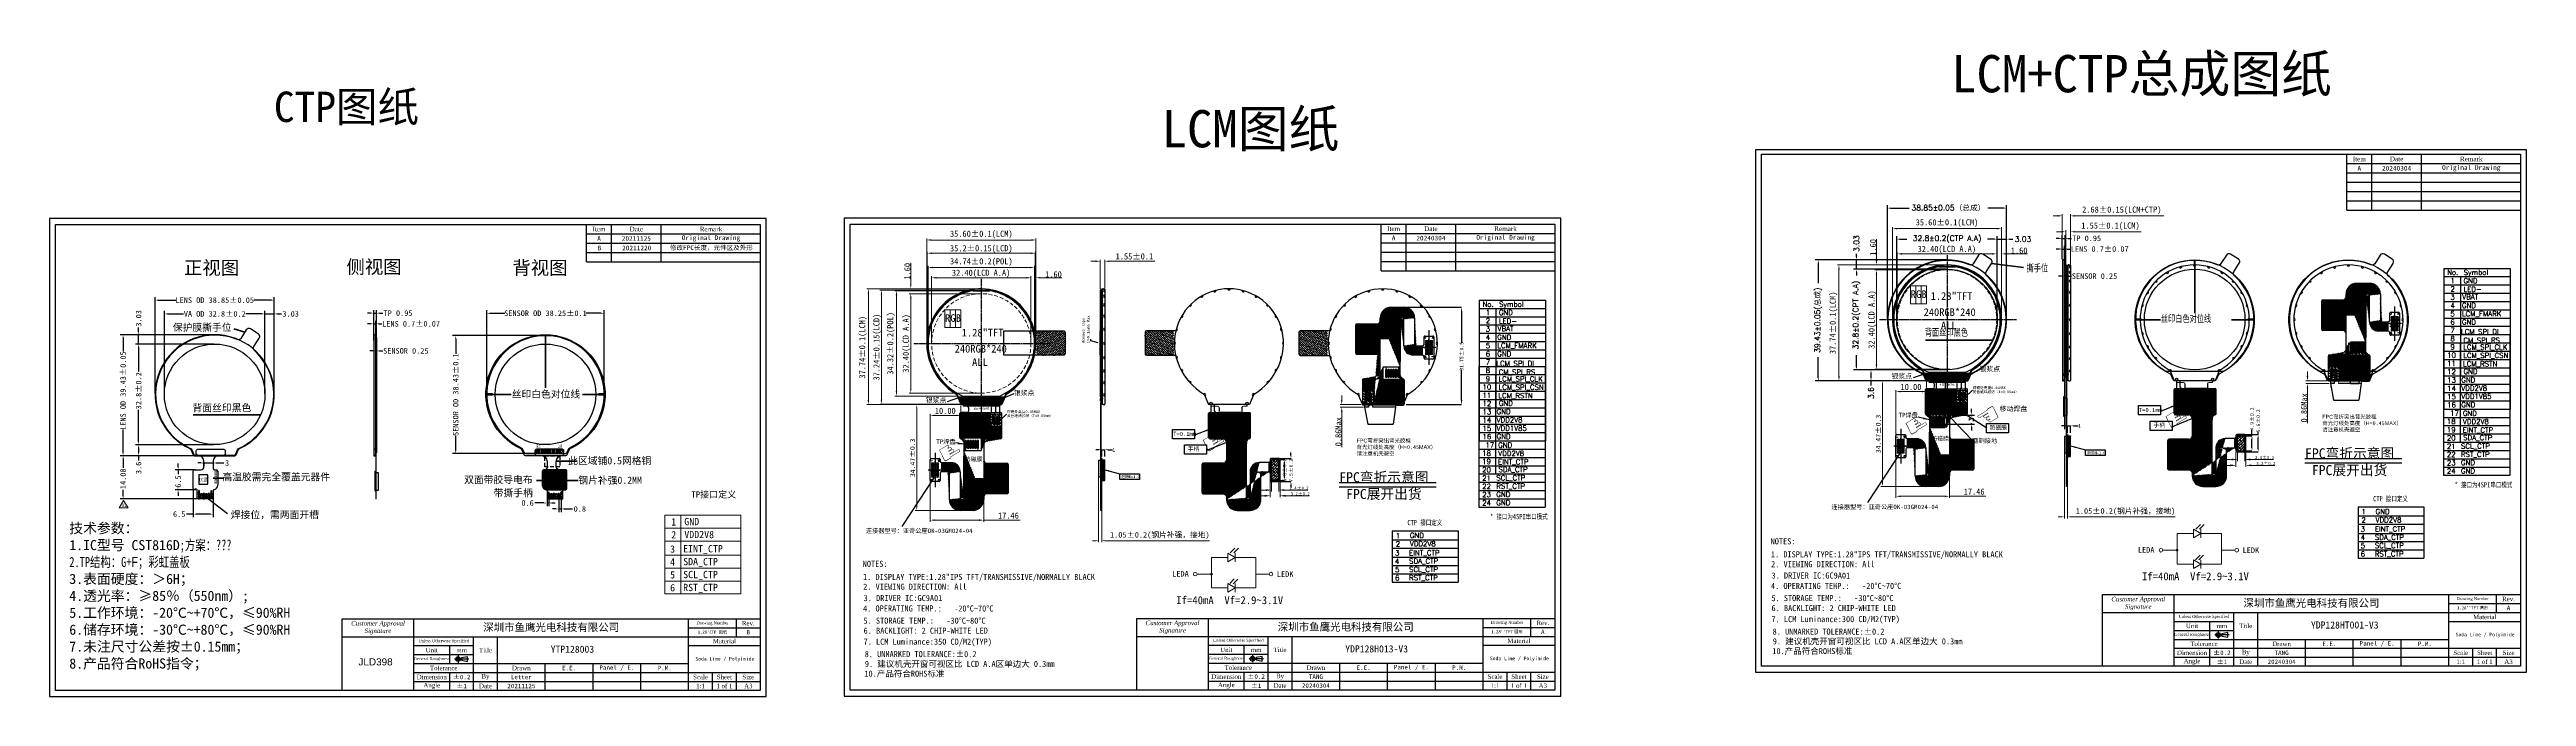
# Model space of a CAD drawing. Header units: millimetres. Extents: x 784 to 1591, y 435 to 646.
import ezdxf

# ---------------------------------------------------------------- set-up
doc = ezdxf.new("R2010")
doc.units = ezdxf.units.MM
for name, pattern in [('CENTER', [50.8, 31.75, -6.35, 6.35, -6.35]), ('DASHED', [19.05, 12.7, -6.35]), ('DASHED2', [0.375, 0.25, -0.125])]:
    doc.linetypes.add(name, pattern=pattern)
for name, color, linetype in [('AUDIT_I_181013161717-0', 7, 'Continuous'), ('bm1-2', 7, 'Continuous'), ('dim', 3, 'Continuous'), ('dimension', 3, 'Continuous'), ('DWG', 7, 'Continuous'), ('FPC', 33, 'Continuous'), ('FPC-LED', 30, 'Continuous'), ('FPC-O正面白油层', 7, 'Continuous'), ('FRAME', 154, 'Continuous'), ('Index', 7, 'Continuous'), ('sensor', 6, 'Continuous'), ('保护膜', 6, 'Continuous'), ('图框', 7, 'Continuous'), ('标注', 3, 'Continuous'), ('铁框', 5, 'Continuous')]:
    doc.layers.add(name, color=color, linetype=linetype)
for name, color, linetype, lineweight in [('BEZEL', 4, 'Continuous', 20), ('DIM（标注）', 3, 'Continuous', 15), ('LCD_MAIN', 2, 'Continuous', 9), ('SPEC', 7, 'Continuous', 20), ('T-SHADING黑白双面胶', 5, 'Continuous', 18)]:
    doc.layers.add(name, color=color, linetype=linetype, lineweight=lineweight)
doc.styles.add('NOTE', font='ROMANS.shx', dxfattribs={"width": 0.8, "bigfont": 'EXTFONT.shx'})
doc.styles.add('RD', font='ROMAND.shx', dxfattribs={"width": 0.8})
doc.styles.add('ROMAND', font='romand.shx', dxfattribs={"bigfont": 'chineset.shx'})
doc.styles.add('ROMANS', font='romans.shx')
doc.styles.get("Standard").update_dxf_attribs({"font": 'txt', "bigfont": 'gbcbig.shx'})
doc.styles.add('中文', font='')
doc.styles.add('宋', font='', dxfattribs={"height": 2})
doc.styles.add('宋体', font='')
doc.styles.add('工程', font='gbenor.shx', dxfattribs={"width": 1.25, "bigfont": 'gbcbig.shx'})
doc.styles.get('中文').set_extended_font_data('SimSun')
doc.styles.get('宋').set_extended_font_data('SimSun')
doc.styles.get('宋体').set_extended_font_data('SimSun')
doc.dimstyles.new('ISO-25$0', dxfattribs={"dimtxt": 1.5, "dimasz": 1, "dimexe": 1, "dimexo": 0.3, "dimgap": 0.6, "dimtad": 0, "dimdsep": 46, "dimtxsty": 'Standard', "dimcen": 0, "dimadec": 0, "dimazin": 0, "dimtfac": 1, "dimtmove": 0, "dimatfit": 3, "dimfxl": 1, "dimarcsym": 0})
doc.dimstyles.new('ISO-25$7', dxfattribs={"dimscale": 0.5, "dimtxt": 2, "dimasz": 2, "dimexe": 0.65, "dimexo": 0.625, "dimtad": 0, "dimrnd": 0.0005, "dimzin": 1, "dimdsep": 46, "dimtxsty": '宋体', "dimcen": 1.6, "dimclrd": 3, "dimclre": 73, "dimclrt": 3, "dimazin": 0, "dimtfac": 1, "dimtmove": 0, "dimatfit": 0, "dimfxl": 1, "dimtolj": 1, "dimlwd": -1, "dimlwe": 9, "dimarcsym": 0})
doc.dimstyles.new('SH', dxfattribs={"dimscale": 1.4, "dimtxt": 1, "dimasz": 0.5, "dimexe": 0.8, "dimexo": 0.625, "dimtad": 0, "dimzin": 0, "dimdsep": 46, "dimtxsty": 'RD', "dimcen": 2.5, "dimadec": 0, "dimazin": 0, "dimtfac": 0.6, "dimtmove": 0, "dimatfit": 3, "dimfxl": 1, "dimtolj": 1, "dimarcsym": 0})
doc.dimstyles.get("Standard").update_dxf_attribs({"dimtxt": 0.18, "dimasz": 0.18, "dimexe": 0.18, "dimexo": 0.0625, "dimgap": 0.09, "dimtad": 0, "dimzin": 0, "dimdsep": 46, "dimtxsty": 'Standard', "dimcen": 0, "dimadec": 0, "dimazin": 0, "dimtfac": 1, "dimtofl": 0, "dimtmove": 0, "dimatfit": 3, "dimfxl": 1, "dimtolj": 1, "dimtzin": 0, "dimarcsym": 0})
doc.dimstyles.new('STANDARD$7', dxfattribs={"dimtxt": 1.5, "dimasz": 1.25, "dimexe": 0.25, "dimexo": 0.25, "dimgap": 0.25, "dimtad": 0, "dimzin": 0, "dimdsep": 46, "dimtxsty": 'NOTE', "dimcen": 0.5, "dimclrd": 256, "dimclre": 5, "dimclrt": 256, "dimazin": 0, "dimtfac": 1, "dimtmove": 0, "dimatfit": 1, "dimfxl": 1, "dimtolj": 1, "dimtzin": 0, "dimarcsym": 0})
doc.dimstyles.new('标准', dxfattribs={"dimtxt": 2, "dimasz": 1.8, "dimexe": 0.5, "dimexo": 0.4, "dimgap": 0.1, "dimtad": 1, "dimzin": 1, "dimdsep": 46, "dimtxsty": '工程', "dimblk": 'CLOSEDBLANK', "dimcen": 0.09, "dimclrd": 3, "dimclre": 3, "dimclrt": 3, "dimadec": 0, "dimazin": 0, "dimtfac": 1, "dimtofl": 0, "dimtmove": 0, "dimatfit": 3, "dimldrblk": 'CLOSEDBLANK', "dimfxl": 1, "dimtolj": 1, "dimlwd": 0, "dimlwe": 0, "dimarcsym": 0})
doc.dimstyles.new('标注', dxfattribs={"dimtxt": 1.2, "dimasz": 1, "dimexe": 0, "dimexo": 1, "dimgap": 0.2, "dimtad": 0, "dimrnd": 0.0005, "dimzin": 9, "dimdsep": 46, "dimtxsty": 'Standard', "dimcen": 0, "dimclrd": 3, "dimclre": 3, "dimclrt": 3, "dimadec": 0, "dimazin": 0, "dimtfac": 1, "dimtmove": 0, "dimatfit": 3, "dimfxl": 1, "dimlwd": -1, "dimlwe": -1, "dimarcsym": 0})
pattern_1 = [(45, (297.85984, 2.57984), (-0.2245064, 0.2245064), []), (135, (297.85984, 2.57984), (-0.2245064, -0.2245064), [])]
pattern_2 = [(225, (2637.6339, 1070.04994), (0.2245064, -0.2245064), []), (315, (2637.6339, 1070.04994), (0.2245064, 0.2245064), [])]
pattern_3 = [(45, (332.69374, 4.22352), (-0.2245064, 0.2245064), [])]
pattern_4 = [(45, (-17.0078, -5.2), (-0.2245064, 0.2245064), []), (135, (-17.0078, -5.2), (-0.2245064, -0.2245064), [])]
pattern_5 = [(225, (1860.69492, 1069.42258), (0.088388348, -0.088388348), [])]
pattern_6 = [(225, (2322.76624, 1062.2701), (0.2245064, -0.2245064), []), (315, (2322.76624, 1062.2701), (0.2245064, 0.2245064), [])]
pattern_7 = [(45, (17.8261, -3.5563), (-0.2245064, 0.2245064), [])]

# ---------------------------------------------------------------- blocks, each defined once
blk = doc.blocks.new('*D84')
at = {"color": 7, "lineweight": 0, "transparency": 16777216}
for p, q in [((1395.39, 537.67), (1380.74, 537.67)), ((1381.24, 536.67), (1381.24, 504.2)), ((1395, 503.2), (1380.74, 503.2))]:
    blk.add_line(p, q, dxfattribs=at)
at = {"color": 7, "transparency": 16777216}
for points in [[(1381.07, 536.67), (1381.41, 536.67), (1381.24, 537.67)], [(1381.07, 504.2), (1381.41, 504.2), (1381.24, 503.2)]]:
    blk.add_solid(points, dxfattribs=at)
at = {"layer": 'Defpoints', "color": 0, "transparency": 16777216}
for p in [(1395.79, 537.67), (1381.24, 503.2), (1395.4, 503.2)]:
    blk.add_point(p, dxfattribs=at)
at = {"color": 7, "transparency": 16777216, "insert": (1379.88, 520.35), "char_height": 1.6, "attachment_point": 5, "rotation": 90, "style": '宋体'}
blk.add_mtext('\\A1;34.47%%P0.3', dxfattribs=at)
blk = doc.blocks.new('_ClosedBlank')
at = {"color": 0, "linetype": 'ByBlock', "lineweight": -2}
for p, q in [((-1, 0.17), (0, 0)), ((-1, 0.17), (-1, -0.17)), ((0, 0), (-1, -0.17))]:
    blk.add_line(p, q, dxfattribs=at)
blk = doc.blocks.new('f')
h = blk.add_hatch()
h.set_pattern_fill('ANSI31', color=2, scale=0.2, style=0)
h.set_pattern_definition([(45, (236.8483, 0), (-0.4490128, 0.4490128), [])])
h.paths.add_polyline_path([(485.95, 191.79), (481.95, 191.79), (481.95, 187.79), (485.95, 187.79)])
at = {"color": 2}
for p, q in [((481.95, 191.79), (485.95, 191.79)), ((481.95, 187.79), (481.95, 191.79)), ((485.95, 187.79), (481.95, 187.79)), ((485.95, 191.79), (485.95, 187.79))]:
    blk.add_line(p, q, dxfattribs=at)
blk = doc.blocks.new('*D85')
at = {"color": 7, "lineweight": 0, "transparency": 16777216}
for p, q in [((1526.14, 537.67), (1519.33, 537.67)), ((1526.9, 536.81), (1519.33, 536.81)), ((1519.83, 539.17), (1519.83, 540.67)), ((1519.83, 535.31), (1519.83, 523.86))]:
    blk.add_line(p, q, dxfattribs=at)
at = {"color": 7, "transparency": 16777216}
for points in [[(1519.58, 539.17), (1520.08, 539.17), (1519.83, 537.67)], [(1519.58, 535.31), (1520.08, 535.31), (1519.83, 536.81)]]:
    blk.add_solid(points, dxfattribs=at)
at = {"layer": 'Defpoints', "color": 0, "transparency": 16777216}
for p in [(1519.83, 537.67), (1526.54, 537.67), (1527.3, 536.81)]:
    blk.add_point(p, dxfattribs=at)
at = {"color": 7, "transparency": 16777216, "insert": (1518.73, 528.84), "char_height": 2, "attachment_point": 5, "rotation": 90, "style": '宋体'}
blk.add_mtext('\\A1;0.86Max', dxfattribs=at)
blk = doc.blocks.new('*D86')
at = {"color": 7, "lineweight": 0, "transparency": 16777216}
for p, q in [((1384.5, 557.61), (1384.5, 587.77)), ((1386, 587.27), (1418.6, 587.27)), ((1420.1, 557.61), (1420.1, 587.77))]:
    blk.add_line(p, q, dxfattribs=at)
at = {"color": 7, "transparency": 16777216}
for points in [[(1386, 587.52), (1386, 587.02), (1384.5, 587.27)], [(1418.6, 587.52), (1418.6, 587.02), (1420.1, 587.27)]]:
    blk.add_solid(points, dxfattribs=at)
at = {"layer": 'Defpoints', "color": 0, "transparency": 16777216}
for p in [(1420.1, 587.27), (1384.5, 557.21), (1420.1, 557.21)]:
    blk.add_point(p, dxfattribs=at)
at = {"color": 7, "transparency": 16777216, "insert": (1402.3, 589.04), "char_height": 2, "attachment_point": 5, "style": '宋体'}
blk.add_mtext('\\A1;35.60%%P0.1(LCM)', dxfattribs=at)
blk = doc.blocks.new('*D87')
at = {"color": 7, "lineweight": 0, "transparency": 16777216}
for p, q in [((1402.3, 573.81), (1378.81, 573.81)), ((1379.31, 572.31), (1379.31, 542.91)), ((1402.3, 541.41), (1378.81, 541.41))]:
    blk.add_line(p, q, dxfattribs=at)
at = {"color": 7, "transparency": 16777216}
for points in [[(1379.06, 572.31), (1379.56, 572.31), (1379.31, 573.81)], [(1379.06, 542.91), (1379.56, 542.91), (1379.31, 541.41)]]:
    blk.add_solid(points, dxfattribs=at)
at = {"layer": 'Defpoints', "color": 0, "transparency": 16777216}
for p in [(1402.7, 573.81), (1379.31, 541.41), (1402.7, 541.41)]:
    blk.add_point(p, dxfattribs=at)
at = {"color": 7, "transparency": 16777216, "insert": (1377.94, 557.61), "char_height": 2, "attachment_point": 5, "rotation": 90, "style": '宋体'}
blk.add_mtext('\\A1;32.40(LCD A.A)', dxfattribs=at)
blk = doc.blocks.new('*D88')
at = {"color": 7, "lineweight": 0, "transparency": 16777216}
for p, q in [((1417, 579.02), (1415.5, 579.02)), ((1418.5, 557.61), (1418.5, 579.52)), ((1420.1, 557.61), (1420.1, 579.52)), ((1421.6, 579.02), (1428.55, 579.02))]:
    blk.add_line(p, q, dxfattribs=at)
at = {"color": 7, "transparency": 16777216}
for points in [[(1417, 579.27), (1417, 578.77), (1418.5, 579.02)], [(1421.6, 579.27), (1421.6, 578.77), (1420.1, 579.02)]]:
    blk.add_solid(points, dxfattribs=at)
at = {"layer": 'Defpoints', "color": 0, "transparency": 16777216}
for p in [(1420.1, 579.02), (1418.5, 557.21), (1420.1, 557.21)]:
    blk.add_point(p, dxfattribs=at)
at = {"color": 7, "transparency": 16777216, "insert": (1425.82, 580.12), "char_height": 2, "attachment_point": 5, "style": '宋体'}
blk.add_mtext('\\A1;1.60', dxfattribs=at)
blk = doc.blocks.new('*D89')
at = {"color": 7, "lineweight": 0, "transparency": 16777216}
for p, q in [((1379.31, 576.91), (1379.31, 583.87)), ((1401.9, 575.41), (1378.81, 575.41)), ((1402.3, 573.81), (1378.81, 573.81)), ((1379.31, 572.31), (1379.31, 570.81))]:
    blk.add_line(p, q, dxfattribs=at)
at = {"color": 7, "transparency": 16777216}
for points in [[(1379.06, 576.91), (1379.56, 576.91), (1379.31, 575.41)], [(1379.06, 572.31), (1379.56, 572.31), (1379.31, 573.81)]]:
    blk.add_solid(points, dxfattribs=at)
at = {"layer": 'Defpoints', "color": 0, "transparency": 16777216}
for p in [(1379.31, 575.41), (1402.3, 575.41), (1402.7, 573.81)]:
    blk.add_point(p, dxfattribs=at)
at = {"color": 7, "transparency": 16777216, "insert": (1378.21, 581.14), "char_height": 2, "attachment_point": 5, "rotation": 90, "style": '宋体'}
blk.add_mtext('\\A1;1.60', dxfattribs=at)
blk = doc.blocks.new('*D90')
at = {"color": 7, "lineweight": 0, "transparency": 16777216}
for p, q in [((1386.1, 557.61), (1386.1, 579.52)), ((1387.6, 579.02), (1417, 579.02)), ((1418.5, 557.61), (1418.5, 579.52))]:
    blk.add_line(p, q, dxfattribs=at)
at = {"color": 7, "transparency": 16777216}
for points in [[(1387.6, 579.27), (1387.6, 578.77), (1386.1, 579.02)], [(1417, 579.27), (1417, 578.77), (1418.5, 579.02)]]:
    blk.add_solid(points, dxfattribs=at)
at = {"layer": 'Defpoints', "color": 0, "transparency": 16777216}
for p in [(1418.5, 579.02), (1386.1, 557.21), (1418.5, 557.21)]:
    blk.add_point(p, dxfattribs=at)
at = {"color": 7, "transparency": 16777216, "insert": (1402.24, 580.39), "char_height": 2, "attachment_point": 5, "style": '宋体'}
blk.add_mtext('\\A1;32.40(LCD A.A)', dxfattribs=at)
blk = doc.blocks.new('*D91')
at = {"color": 7, "lineweight": 0, "transparency": 16777216}
for p, q in [((1402.3, 575.41), (1366.57, 575.41)), ((1367.07, 573.91), (1367.07, 539.17)), ((1395.39, 537.67), (1366.57, 537.67))]:
    blk.add_line(p, q, dxfattribs=at)
at = {"color": 7, "transparency": 16777216}
for points in [[(1366.82, 573.91), (1367.32, 573.91), (1367.07, 575.41)], [(1366.82, 539.17), (1367.32, 539.17), (1367.07, 537.67)]]:
    blk.add_solid(points, dxfattribs=at)
at = {"layer": 'Defpoints', "color": 0, "transparency": 16777216}
for p in [(1402.7, 575.41), (1367.07, 537.67), (1395.79, 537.67)]:
    blk.add_point(p, dxfattribs=at)
at = {"color": 7, "transparency": 16777216, "insert": (1365.3, 556.54), "char_height": 2, "attachment_point": 5, "rotation": 90, "style": '宋体'}
blk.add_mtext('\\A1;37.74%%P0.1(LCM)', dxfattribs=at)
blk = doc.blocks.new('*D92')
at = {"color": 7, "lineweight": 0, "transparency": 16777216}
for p, q in [((1439.53, 586.23), (1438.03, 586.23)), ((1441.03, 575.41), (1441.03, 586.73)), ((1442.58, 575.71), (1442.58, 586.73)), ((1444.08, 586.23), (1465.65, 586.23))]:
    blk.add_line(p, q, dxfattribs=at)
at = {"color": 7, "transparency": 16777216}
for points in [[(1439.53, 586.48), (1439.53, 585.98), (1441.03, 586.23)], [(1444.08, 586.48), (1444.08, 585.98), (1442.58, 586.23)]]:
    blk.add_solid(points, dxfattribs=at)
at = {"layer": 'Defpoints', "color": 0, "transparency": 16777216}
for p in [(1442.58, 586.23), (1441.03, 575.01), (1442.58, 575.31)]:
    blk.add_point(p, dxfattribs=at)
at = {"color": 7, "transparency": 16777216, "insert": (1455.61, 588), "char_height": 2, "attachment_point": 5, "style": '宋体'}
blk.add_mtext('\\A1;1.55%%P0.1(LCM)', dxfattribs=at)
blk = doc.blocks.new('*D93')
at = {"color": 7, "lineweight": 0, "transparency": 16777216}
for p, q in [((1440.56, 514.72), (1440.56, 492.82)), ((1441.61, 514.1), (1441.61, 492.82)), ((1439.56, 493.32), (1438.56, 493.32)), ((1442.61, 493.32), (1476.66, 493.32))]:
    blk.add_line(p, q, dxfattribs=at)
at = {"color": 7, "transparency": 16777216}
for points in [[(1439.56, 493.48), (1439.56, 493.15), (1440.56, 493.32)], [(1442.61, 493.48), (1442.61, 493.15), (1441.61, 493.32)]]:
    blk.add_solid(points, dxfattribs=at)
at = {"layer": 'Defpoints', "color": 0, "transparency": 16777216}
for p in [(1440.56, 515.12), (1441.61, 514.5), (1441.61, 493.32)]:
    blk.add_point(p, dxfattribs=at)
at = {"color": 7, "transparency": 16777216, "insert": (1460.5, 495), "char_height": 1.8, "attachment_point": 5, "style": '宋体'}
blk.add_mtext('\\A1;1.05%%P0.2(钢片补强，接地)', dxfattribs=at)
blk = doc.blocks.new('*D94')
at = {"color": 7, "lineweight": 0, "transparency": 16777216}
for p, q in [((1385.64, 514.4), (1385.64, 499.52)), ((1403.1, 506.3), (1403.1, 499.52)), ((1387.14, 500.02), (1401.6, 500.02)), ((1403.1, 500.02), (1414.99, 500.02))]:
    blk.add_line(p, q, dxfattribs=at)
at = {"color": 7, "transparency": 16777216}
for points in [[(1387.14, 500.27), (1387.14, 499.77), (1385.64, 500.02)], [(1401.6, 500.27), (1401.6, 499.77), (1403.1, 500.02)]]:
    blk.add_solid(points, dxfattribs=at)
at = {"layer": 'Defpoints', "color": 0, "transparency": 16777216}
for p in [(1385.64, 514.8), (1403.1, 506.7), (1403.1, 500.02)]:
    blk.add_point(p, dxfattribs=at)
at = {"color": 7, "transparency": 16777216, "insert": (1411.15, 501.52), "char_height": 2, "attachment_point": 5, "style": '宋体'}
blk.add_mtext('\\A1;17.46', dxfattribs=at)
blk = doc.blocks.new('*D95')
at = {"color": 7, "lineweight": 0, "transparency": 16777216}
for p, q in [((1385.64, 520.2), (1385.64, 534.65)), ((1387.14, 534.15), (1394.14, 534.15)), ((1395.64, 537.27), (1395.64, 533.65))]:
    blk.add_line(p, q, dxfattribs=at)
at = {"color": 7, "transparency": 16777216}
for points in [[(1387.14, 534.4), (1387.14, 533.9), (1385.64, 534.15)], [(1394.14, 534.4), (1394.14, 533.9), (1395.64, 534.15)]]:
    blk.add_solid(points, dxfattribs=at)
at = {"layer": 'Defpoints', "color": 0, "transparency": 16777216}
for p in [(1395.64, 537.67), (1395.64, 534.15), (1385.64, 519.8)]:
    blk.add_point(p, dxfattribs=at)
at = {"color": 7, "transparency": 16777216, "insert": (1390.56, 535.65), "char_height": 2, "attachment_point": 5, "style": '宋体'}
blk.add_mtext('\\A1;10.00', dxfattribs=at)
blk = doc.blocks.new('*D96')
at = {"color": 7, "transparency": 16777216}
for p, q in [((1499.71, 520.11), (1503.76, 520.11)), ((1503.76, 520.11), (1503.76, 521.11)), ((1503.76, 515.51), (1503.76, 519.11)), ((1499.71, 514.51), (1503.76, 514.51))]:
    blk.add_line(p, q, dxfattribs=at)
for points in [[(1503.59, 519.11), (1503.92, 519.11), (1503.76, 520.11)], [(1503.59, 515.51), (1503.92, 515.51), (1503.76, 514.51)]]:
    blk.add_solid(points, dxfattribs=at)
at = {"layer": 'Defpoints', "color": 0, "transparency": 16777216}
for p in [(1499.41, 520.11), (1503.76, 520.11), (1499.41, 514.51)]:
    blk.add_point(p, dxfattribs=at)
at = {"color": 7, "transparency": 16777216, "insert": (1503.76, 524.64), "char_height": 1.2, "attachment_point": 5, "rotation": 90, "style": '宋体'}
blk.add_mtext('5.6%%p0.2', dxfattribs=at)
blk = doc.blocks.new('*D97')
at = {"color": 7, "lineweight": 0, "transparency": 16777216}
for p, q in [((1494.71, 510.1), (1492.91, 510.1)), ((1496.51, 514.41), (1496.51, 509.6)), ((1499.71, 514.41), (1499.71, 509.6)), ((1501.51, 510.1), (1509.15, 510.1))]:
    blk.add_line(p, q, dxfattribs=at)
at = {"color": 7, "transparency": 16777216}
for points in [[(1494.71, 510.4), (1494.71, 509.8), (1496.51, 510.1)], [(1501.51, 510.4), (1501.51, 509.8), (1499.71, 510.1)]]:
    blk.add_solid(points, dxfattribs=at)
at = {"layer": 'Defpoints', "color": 0, "transparency": 16777216}
for p in [(1496.51, 514.81), (1499.71, 514.81), (1499.71, 510.1)]:
    blk.add_point(p, dxfattribs=at)
at = {"color": 7, "transparency": 16777216, "insert": (1506.28, 510.74), "char_height": 1, "attachment_point": 5, "style": '宋体'}
blk.add_mtext('\\A1;3.2%%P0.2', dxfattribs=at)
blk = doc.blocks.new('*D98')
at = {"color": 7, "transparency": 16777216}
for p, q in [((1499.66, 519.76), (1501.74, 519.76)), ((1501.74, 519.76), (1501.74, 521.66)), ((1501.74, 515.86), (1501.74, 518.76)), ((1499.66, 514.86), (1501.74, 514.86))]:
    blk.add_line(p, q, dxfattribs=at)
for points in [[(1501.57, 518.76), (1501.9, 518.76), (1501.74, 519.76)], [(1501.57, 515.86), (1501.9, 515.86), (1501.74, 514.86)]]:
    blk.add_solid(points, dxfattribs=at)
at = {"layer": 'Defpoints', "color": 0, "transparency": 16777216}
for p in [(1499.36, 519.76), (1501.74, 519.76), (1499.36, 514.86)]:
    blk.add_point(p, dxfattribs=at)
at = {"color": 7, "transparency": 16777216, "insert": (1501.74, 525.2), "char_height": 1.2, "attachment_point": 5, "rotation": 90, "style": '宋体'}
blk.add_mtext('4.9%%p0.2', dxfattribs=at)
blk = doc.blocks.new('*D99')
at = {"color": 7, "lineweight": 0, "transparency": 16777216}
for p, q in [((1495.16, 512.01), (1493.36, 512.01)), ((1496.96, 514.46), (1496.96, 511.51)), ((1499.36, 514.46), (1499.36, 511.51)), ((1501.16, 512.01), (1508.72, 512.01))]:
    blk.add_line(p, q, dxfattribs=at)
at = {"color": 7, "transparency": 16777216}
for points in [[(1495.16, 512.31), (1495.16, 511.71), (1496.96, 512.01)], [(1501.16, 512.31), (1501.16, 511.71), (1499.36, 512.01)]]:
    blk.add_solid(points, dxfattribs=at)
at = {"layer": 'Defpoints', "color": 0, "transparency": 16777216}
for p in [(1496.96, 514.86), (1499.36, 514.86), (1499.36, 512.01)]:
    blk.add_point(p, dxfattribs=at)
at = {"color": 7, "transparency": 16777216, "insert": (1505.84, 512.65), "char_height": 1, "attachment_point": 5, "style": '宋体'}
blk.add_mtext('\\A1;2.4%%P0.2', dxfattribs=at)
blk = doc.blocks.new('*D101')
at = {"layer": 'Defpoints', "color": 0, "transparency": 16777216}
for p in [(1360.34, 577.04), (1402.3, 577.04), (1395.78, 537.61)]:
    blk.add_point(p, dxfattribs=at)
at = {"layer": 'dim', "color": 0, "lineweight": -2, "transparency": 16777216}
for p, q in [((1402, 577.04), (1359.34, 577.04)), ((1360.34, 576.04), (1360.34, 569.48)), ((1360.34, 538.61), (1360.34, 545.38)), ((1395.48, 537.61), (1359.34, 537.61))]:
    blk.add_line(p, q, dxfattribs=at)
at = {"layer": 'dim', "color": 0, "transparency": 16777216}
for points in [[(1360.17, 576.04), (1360.51, 576.04), (1360.34, 577.04)], [(1360.17, 538.61), (1360.51, 538.61), (1360.34, 537.61)]]:
    blk.add_solid(points, dxfattribs=at)
at = {"layer": 'dim', "color": 0, "transparency": 16777216, "insert": (1360.34, 557.43), "char_height": 1.8, "attachment_point": 5, "rotation": 90, "style": 'ROMANS'}
blk.add_mtext('39.43%%p0.05(总成)', dxfattribs=at)
blk = doc.blocks.new('*D102')
at = {"layer": 'Defpoints', "color": 0, "transparency": 16777216}
for p in [(1372.78, 574.01), (1402.3, 574.01), (1402.3, 541.21)]:
    blk.add_point(p, dxfattribs=at)
at = {"layer": 'dim', "color": 0, "lineweight": -2, "transparency": 16777216}
for p, q in [((1402, 574.01), (1371.78, 574.01)), ((1372.78, 573.01), (1372.78, 572.19)), ((1402, 541.21), (1371.78, 541.21)), ((1372.78, 542.21), (1372.78, 545.96))]:
    blk.add_line(p, q, dxfattribs=at)
at = {"layer": 'dim', "color": 0, "transparency": 16777216}
for points in [[(1372.61, 573.01), (1372.95, 573.01), (1372.78, 574.01)], [(1372.61, 542.21), (1372.95, 542.21), (1372.78, 541.21)]]:
    blk.add_solid(points, dxfattribs=at)
at = {"layer": 'dim', "color": 0, "transparency": 16777216, "insert": (1372.78, 559.08), "char_height": 1.8, "attachment_point": 5, "rotation": 90, "style": 'ROMANS'}
blk.add_mtext('32.8%%p0.2(CPT A.A)', dxfattribs=at)
blk = doc.blocks.new('*D103')
at = {"layer": 'Defpoints', "color": 0, "transparency": 16777216}
for p in [(1421.72, 593.94), (1382.87, 557.61), (1421.72, 557.61)]:
    blk.add_point(p, dxfattribs=at)
at = {"layer": 'dim', "color": 0, "lineweight": -2, "transparency": 16777216}
for p, q in [((1382.87, 557.91), (1382.87, 594.94)), ((1383.87, 593.94), (1389.92, 593.94)), ((1420.72, 593.94), (1415.65, 593.94)), ((1421.72, 557.91), (1421.72, 594.94))]:
    blk.add_line(p, q, dxfattribs=at)
at = {"layer": 'dim', "color": 0, "transparency": 16777216}
for points in [[(1383.87, 594.11), (1383.87, 593.77), (1382.87, 593.94)], [(1420.72, 594.11), (1420.72, 593.77), (1421.72, 593.94)]]:
    blk.add_solid(points, dxfattribs=at)
at = {"layer": 'dim', "color": 0, "transparency": 16777216, "insert": (1402.78, 593.94), "char_height": 1.8, "attachment_point": 5, "style": 'ROMANS'}
blk.add_mtext('38.85%%p0.05（总成）', dxfattribs=at)
blk = doc.blocks.new('*D104')
at = {"layer": 'Defpoints', "color": 0, "transparency": 16777216}
for p in [(1418.7, 583.83), (1385.9, 557.61), (1418.7, 557.61)]:
    blk.add_point(p, dxfattribs=at)
at = {"layer": 'dim', "color": 0, "lineweight": -2, "transparency": 16777216}
for p, q in [((1385.9, 557.91), (1385.9, 584.83)), ((1386.9, 583.83), (1389.22, 583.83)), ((1417.7, 583.83), (1415.45, 583.83)), ((1418.7, 557.91), (1418.7, 584.83))]:
    blk.add_line(p, q, dxfattribs=at)
at = {"layer": 'dim', "color": 0, "transparency": 16777216}
for points in [[(1386.9, 584), (1386.9, 583.66), (1385.9, 583.83)], [(1417.7, 584), (1417.7, 583.66), (1418.7, 583.83)]]:
    blk.add_solid(points, dxfattribs=at)
at = {"layer": 'dim', "color": 0, "transparency": 16777216, "insert": (1402.33, 583.83), "char_height": 1.8, "attachment_point": 5, "style": 'ROMANS'}
blk.add_mtext('32.8%%p0.2(CTP A.A)', dxfattribs=at)
blk = doc.blocks.new('*D105')
at = {"layer": 'Defpoints', "color": 0, "transparency": 16777216}
for p in [(1372.78, 577.04), (1402.3, 577.04), (1402.3, 574.01)]:
    blk.add_point(p, dxfattribs=at)
at = {"layer": 'dim', "color": 0, "lineweight": -2, "transparency": 16777216}
for p, q in [((1402, 577.04), (1371.78, 577.04)), ((1402, 574.01), (1371.78, 574.01)), ((1372.78, 578.04), (1372.78, 579.04)), ((1372.78, 574.01), (1372.78, 577.04)), ((1372.78, 573.01), (1372.78, 572.01))]:
    blk.add_line(p, q, dxfattribs=at)
at = {"layer": 'dim', "color": 0, "transparency": 16777216}
for points in [[(1372.61, 578.04), (1372.95, 578.04), (1372.78, 577.04)], [(1372.61, 573.01), (1372.95, 573.01), (1372.78, 574.01)]]:
    blk.add_solid(points, dxfattribs=at)
at = {"layer": 'dim', "color": 0, "transparency": 16777216, "insert": (1372.78, 582.38), "char_height": 1.8, "attachment_point": 5, "rotation": 90, "style": 'ROMANS'}
blk.add_mtext('3.03', dxfattribs=at)
blk = doc.blocks.new('*D106')
at = {"layer": 'Defpoints', "color": 0, "transparency": 16777216}
for p in [(1402.3, 541.21), (1377.51, 537.61), (1396.79, 537.61)]:
    blk.add_point(p, dxfattribs=at)
at = {"layer": 'dim', "color": 0, "lineweight": -2, "transparency": 16777216}
for p, q in [((1402, 541.21), (1376.51, 541.21)), ((1396.49, 537.61), (1376.51, 537.61)), ((1377.51, 540.21), (1377.51, 538.61)), ((1377.51, 537.61), (1377.51, 536.14))]:
    blk.add_line(p, q, dxfattribs=at)
at = {"layer": 'dim', "color": 0, "transparency": 16777216}
for points in [[(1377.34, 540.21), (1377.67, 540.21), (1377.51, 541.21)], [(1377.34, 538.61), (1377.67, 538.61), (1377.51, 537.61)]]:
    blk.add_solid(points, dxfattribs=at)
at = {"layer": 'dim', "color": 0, "transparency": 16777216, "insert": (1377.51, 533.65), "char_height": 1.8, "attachment_point": 5, "rotation": 90, "style": 'ROMANS'}
blk.add_mtext('3.6', dxfattribs=at)
blk = doc.blocks.new('*D107')
at = {"layer": 'Defpoints', "color": 0, "transparency": 16777216}
for p in [(1421.72, 583.83), (1418.7, 557.61), (1421.72, 557.61)]:
    blk.add_point(p, dxfattribs=at)
at = {"layer": 'dim', "color": 0, "lineweight": -2, "transparency": 16777216}
for p, q in [((1417.7, 583.83), (1416.7, 583.83)), ((1418.7, 557.91), (1418.7, 584.83)), ((1418.7, 583.83), (1421.72, 583.83)), ((1421.72, 557.91), (1421.72, 584.83)), ((1422.72, 583.83), (1423.72, 583.83))]:
    blk.add_line(p, q, dxfattribs=at)
at = {"layer": 'dim', "color": 0, "transparency": 16777216}
for points in [[(1417.7, 584), (1417.7, 583.66), (1418.7, 583.83)], [(1422.72, 584), (1422.72, 583.66), (1421.72, 583.83)]]:
    blk.add_solid(points, dxfattribs=at)
at = {"layer": 'dim', "color": 0, "transparency": 16777216, "insert": (1427.07, 583.83), "char_height": 1.8, "attachment_point": 5, "style": 'ROMANS'}
blk.add_mtext('3.03', dxfattribs=at)
blk = doc.blocks.new('*D108')
at = {"color": 7, "lineweight": 0, "transparency": 16777216}
for p, q in [((1438.4, 591.42), (1436.9, 591.42)), ((1439.9, 577.44), (1439.9, 591.92)), ((1442.58, 575.72), (1442.58, 591.92)), ((1444.08, 591.42), (1472.98, 591.42))]:
    blk.add_line(p, q, dxfattribs=at)
at = {"color": 7, "transparency": 16777216}
for points in [[(1438.4, 591.67), (1438.4, 591.17), (1439.9, 591.42)], [(1444.08, 591.67), (1444.08, 591.17), (1442.58, 591.42)]]:
    blk.add_solid(points, dxfattribs=at)
at = {"layer": 'Defpoints', "color": 0, "transparency": 16777216}
for p in [(1442.58, 591.42), (1439.9, 577.04), (1442.58, 575.32)]:
    blk.add_point(p, dxfattribs=at)
at = {"color": 7, "transparency": 16777216, "insert": (1459.28, 593.2), "char_height": 2, "attachment_point": 5, "style": '宋体'}
blk.add_mtext('\\A1;2.68%%P0.15(LCM+CTP)', dxfattribs=at)
blk = doc.blocks.new('*D132')
at = {"color": 0, "lineweight": -2, "transparency": 16777216}
for p, q in [((1404.1, 526.5), (1411.27, 526.5)), ((1410.27, 527.5), (1410.27, 528.5)), ((1410.27, 526.5), (1410.27, 526.1)), ((1399.23, 523.5), (1411.27, 523.5)), ((1410.27, 523.5), (1410.27, 523.9)), ((1410.27, 522.5), (1410.27, 521.5))]:
    blk.add_line(p, q, dxfattribs=at)
at = {"color": 0, "transparency": 16777216}
for points in [[(1410.1, 527.5), (1410.44, 527.5), (1410.27, 526.5)], [(1410.1, 522.5), (1410.44, 522.5), (1410.27, 523.5)]]:
    blk.add_solid(points, dxfattribs=at)
at = {"layer": 'Defpoints', "color": 0, "transparency": 16777216}
for p in [(1403.8, 526.5), (1410.27, 526.5), (1398.93, 523.5)]:
    blk.add_point(p, dxfattribs=at)
at = {"color": 0, "transparency": 16777216, "insert": (1410.27, 525), "char_height": 1.5, "attachment_point": 5, "rotation": 90}
blk.add_mtext('3', dxfattribs=at)
blk = doc.blocks.new('*D133')
at = {"layer": 'Defpoints', "color": 0, "transparency": 16777216}
for p in [(1439.9, 577.04), (1440.6, 580.6), (1440.6, 577.04)]:
    blk.add_point(p, dxfattribs=at)
at = {"layer": 'dim', "color": 0, "lineweight": -2, "transparency": 16777216}
for p, q in [((1439.9, 577.34), (1439.9, 581.6)), ((1440.6, 577.34), (1440.6, 581.6)), ((1438.9, 580.6), (1437.9, 580.6)), ((1439.9, 580.6), (1440.6, 580.6)), ((1441.6, 580.6), (1442.6, 580.6))]:
    blk.add_line(p, q, dxfattribs=at)
at = {"layer": 'dim', "color": 0, "transparency": 16777216}
for points in [[(1438.9, 580.77), (1438.9, 580.43), (1439.9, 580.6)], [(1441.6, 580.77), (1441.6, 580.43), (1440.6, 580.6)]]:
    blk.add_solid(points, dxfattribs=at)
at = {"layer": 'dim', "color": 0, "transparency": 16777216, "insert": (1452.1, 580.6), "char_height": 1.8, "attachment_point": 5, "style": '宋体'}
blk.add_mtext('LENS 0.7%%P0.07', dxfattribs=at)
blk = doc.blocks.new('*D134')
at = {"layer": 'Defpoints', "color": 0, "transparency": 16777216}
for p in [(1440.6, 571.7), (1440.85, 571.77), (1440.85, 571.7)]:
    blk.add_point(p, dxfattribs=at)
at = {"layer": 'dim', "color": 0, "lineweight": -2, "transparency": 16777216}
for p, q in [((1439.6, 571.77), (1438.6, 571.77)), ((1440.6, 572), (1440.6, 572.77)), ((1440.6, 571.77), (1440.85, 571.77)), ((1440.85, 572), (1440.85, 572.77)), ((1441.85, 571.77), (1442.85, 571.77))]:
    blk.add_line(p, q, dxfattribs=at)
at = {"layer": 'dim', "color": 0, "transparency": 16777216}
for points in [[(1439.6, 571.94), (1439.6, 571.6), (1440.6, 571.77)], [(1441.85, 571.94), (1441.85, 571.6), (1440.85, 571.77)]]:
    blk.add_solid(points, dxfattribs=at)
at = {"layer": 'dim', "color": 0, "transparency": 16777216, "insert": (1450.4, 571.77), "char_height": 1.8, "attachment_point": 5, "style": '宋体'}
blk.add_mtext('SENSOR 0.25', dxfattribs=at)
blk = doc.blocks.new('*D135')
at = {"layer": 'Defpoints', "color": 0, "transparency": 16777216}
for p in [(1440.85, 584.09), (1439.9, 577.04), (1440.85, 576.16)]:
    blk.add_point(p, dxfattribs=at)
at = {"layer": 'dim', "color": 0, "lineweight": -2, "transparency": 16777216}
for p, q in [((1438.9, 584.09), (1437.9, 584.09)), ((1439.9, 577.34), (1439.9, 585.09)), ((1439.9, 584.09), (1440.85, 584.09)), ((1440.85, 576.46), (1440.85, 585.09)), ((1441.85, 584.09), (1442.85, 584.09))]:
    blk.add_line(p, q, dxfattribs=at)
at = {"layer": 'dim', "color": 0, "transparency": 16777216}
for points in [[(1438.9, 584.25), (1438.9, 583.92), (1439.9, 584.09)], [(1441.85, 584.25), (1441.85, 583.92), (1440.85, 584.09)]]:
    blk.add_solid(points, dxfattribs=at)
at = {"layer": 'dim', "color": 0, "transparency": 16777216, "insert": (1447.84, 584.09), "char_height": 1.8, "attachment_point": 5, "style": '宋体'}
blk.add_mtext('TP 0.95', dxfattribs=at)
blk = doc.blocks.new('*D136')
at = {"layer": 'Defpoints', "color": 0, "transparency": 16777216}
for p in [(807.62, 552.67), (837.47, 552.67), (831.96, 513.24)]:
    blk.add_point(p, dxfattribs=at)
at = {"layer": 'dim', "color": 0, "lineweight": -2, "transparency": 16777216}
for p, q in [((837.17, 552.67), (806.62, 552.67)), ((807.62, 551.67), (807.62, 547.17)), ((807.62, 514.24), (807.62, 521.76)), ((831.66, 513.24), (806.62, 513.24))]:
    blk.add_line(p, q, dxfattribs=at)
at = {"layer": 'dim', "color": 0, "transparency": 16777216}
for points in [[(807.45, 551.67), (807.79, 551.67), (807.62, 552.67)], [(807.45, 514.24), (807.79, 514.24), (807.62, 513.24)]]:
    blk.add_solid(points, dxfattribs=at)
at = {"layer": 'dim', "color": 0, "transparency": 16777216, "insert": (807.62, 534.47), "char_height": 1.8, "attachment_point": 5, "rotation": 90, "style": '宋体'}
blk.add_mtext('LENS OD 39.43%%P0.05', dxfattribs=at)
blk = doc.blocks.new('*D137')
at = {"layer": 'Defpoints', "color": 0, "transparency": 16777216}
for p in [(812.68, 549.64), (837.47, 549.64), (837.47, 516.84)]:
    blk.add_point(p, dxfattribs=at)
at = {"layer": 'dim', "color": 0, "lineweight": -2, "transparency": 16777216}
for p, q in [((837.17, 549.64), (811.68, 549.64)), ((812.68, 548.64), (812.68, 540.66)), ((812.68, 517.84), (812.68, 528.19)), ((837.17, 516.84), (811.68, 516.84))]:
    blk.add_line(p, q, dxfattribs=at)
at = {"layer": 'dim', "color": 0, "transparency": 16777216}
for points in [[(812.51, 548.64), (812.85, 548.64), (812.68, 549.64)], [(812.51, 517.84), (812.85, 517.84), (812.68, 516.84)]]:
    blk.add_solid(points, dxfattribs=at)
at = {"layer": 'dim', "color": 0, "transparency": 16777216, "insert": (812.68, 534.42), "char_height": 1.8, "attachment_point": 5, "rotation": 90, "style": '宋体'}
blk.add_mtext('32.8%%p0.2', dxfattribs=at)
blk = doc.blocks.new('*D138')
at = {"layer": 'Defpoints', "color": 0, "transparency": 16777216}
for p in [(856.9, 563.94), (818.05, 533.24), (856.9, 533.24)]:
    blk.add_point(p, dxfattribs=at)
at = {"layer": 'dim', "color": 0, "lineweight": -2, "transparency": 16777216}
for p, q in [((818.05, 533.54), (818.05, 564.94)), ((819.05, 563.94), (824.8, 563.94)), ((855.9, 563.94), (850.22, 563.94)), ((856.9, 533.54), (856.9, 564.94))]:
    blk.add_line(p, q, dxfattribs=at)
at = {"layer": 'dim', "color": 0, "transparency": 16777216}
for points in [[(819.05, 564.11), (819.05, 563.77), (818.05, 563.94)], [(855.9, 564.11), (855.9, 563.77), (856.9, 563.94)]]:
    blk.add_solid(points, dxfattribs=at)
at = {"layer": 'dim', "color": 0, "transparency": 16777216, "insert": (837.51, 563.94), "char_height": 1.8, "attachment_point": 5, "style": '宋体'}
blk.add_mtext('LENS OD 38.85%%P0.05', dxfattribs=at)
blk = doc.blocks.new('*D139')
at = {"layer": 'Defpoints', "color": 0, "transparency": 16777216}
for p in [(853.87, 559.46), (821.07, 533.24), (853.87, 533.24)]:
    blk.add_point(p, dxfattribs=at)
at = {"layer": 'dim', "color": 0, "lineweight": -2, "transparency": 16777216}
for p, q in [((821.07, 533.54), (821.07, 560.46)), ((822.07, 559.46), (827.36, 559.46)), ((852.87, 559.46), (847.66, 559.46)), ((853.87, 533.54), (853.87, 560.46))]:
    blk.add_line(p, q, dxfattribs=at)
at = {"layer": 'dim', "color": 0, "transparency": 16777216}
for points in [[(822.07, 559.62), (822.07, 559.29), (821.07, 559.46)], [(852.87, 559.62), (852.87, 559.29), (853.87, 559.46)]]:
    blk.add_solid(points, dxfattribs=at)
at = {"layer": 'dim', "color": 0, "transparency": 16777216, "insert": (837.51, 559.46), "char_height": 1.8, "attachment_point": 5, "style": '宋体'}
blk.add_mtext('VA OD 32.8%%P0.2', dxfattribs=at)
blk = doc.blocks.new('*D140')
at = {"layer": 'Defpoints', "color": 0, "transparency": 16777216}
for p in [(812.68, 552.67), (837.47, 552.67), (837.47, 549.64)]:
    blk.add_point(p, dxfattribs=at)
at = {"layer": 'dim', "color": 0, "lineweight": -2, "transparency": 16777216}
for p, q in [((837.17, 552.67), (811.68, 552.67)), ((837.17, 549.64), (811.68, 549.64)), ((812.68, 553.67), (812.68, 554.99)), ((812.68, 549.64), (812.68, 552.67)), ((812.68, 548.64), (812.68, 547.64))]:
    blk.add_line(p, q, dxfattribs=at)
at = {"layer": 'dim', "color": 0, "transparency": 16777216}
for points in [[(812.51, 553.67), (812.85, 553.67), (812.68, 552.67)], [(812.51, 548.64), (812.85, 548.64), (812.68, 549.64)]]:
    blk.add_solid(points, dxfattribs=at)
at = {"layer": 'dim', "color": 0, "transparency": 16777216, "insert": (812.68, 558.01), "char_height": 1.8, "attachment_point": 5, "rotation": 90, "style": '宋体'}
blk.add_mtext('3.03', dxfattribs=at)
blk = doc.blocks.new('*D141')
at = {"layer": 'Defpoints', "color": 0, "transparency": 16777216}
for p in [(812.68, 513.24), (831.96, 513.24), (837.47, 516.84)]:
    blk.add_point(p, dxfattribs=at)
at = {"layer": 'dim', "color": 0, "lineweight": -2, "transparency": 16777216}
for p, q in [((837.17, 516.84), (811.68, 516.84)), ((831.66, 513.24), (811.68, 513.24)), ((812.68, 515.84), (812.68, 514.24)), ((812.68, 513.24), (812.68, 511.67))]:
    blk.add_line(p, q, dxfattribs=at)
at = {"layer": 'dim', "color": 0, "transparency": 16777216}
for points in [[(812.51, 515.84), (812.85, 515.84), (812.68, 516.84)], [(812.51, 514.24), (812.85, 514.24), (812.68, 513.24)]]:
    blk.add_solid(points, dxfattribs=at)
at = {"layer": 'dim', "color": 0, "transparency": 16777216, "insert": (812.68, 509.28), "char_height": 1.8, "attachment_point": 5, "rotation": 90, "style": '宋体'}
blk.add_mtext('3.6', dxfattribs=at)
blk = doc.blocks.new('*D142')
at = {"layer": 'Defpoints', "color": 0, "transparency": 16777216}
for p in [(856.9, 559.46), (853.87, 533.24), (856.9, 533.24)]:
    blk.add_point(p, dxfattribs=at)
at = {"layer": 'dim', "color": 0, "lineweight": -2, "transparency": 16777216}
for p, q in [((852.87, 559.46), (851.87, 559.46)), ((853.87, 533.54), (853.87, 560.46)), ((853.87, 559.46), (856.9, 559.46)), ((856.9, 533.54), (856.9, 560.46)), ((857.9, 559.46), (859.22, 559.46))]:
    blk.add_line(p, q, dxfattribs=at)
at = {"layer": 'dim', "color": 0, "transparency": 16777216}
for points in [[(852.87, 559.62), (852.87, 559.29), (853.87, 559.46)], [(857.9, 559.62), (857.9, 559.29), (856.9, 559.46)]]:
    blk.add_solid(points, dxfattribs=at)
at = {"layer": 'dim', "color": 0, "transparency": 16777216, "insert": (862.24, 559.46), "char_height": 1.8, "attachment_point": 5, "style": '宋体'}
blk.add_mtext('3.03', dxfattribs=at)
blk = doc.blocks.new('*D143')
at = {"layer": 'Defpoints', "color": 0, "transparency": 16777216}
for p in [(889.32, 552.32), (890.02, 556.23), (890.02, 551.45)]:
    blk.add_point(p, dxfattribs=at)
at = {"layer": 'dim', "color": 0, "lineweight": -2, "transparency": 16777216}
for p, q in [((888.32, 556.23), (887.32, 556.23)), ((889.32, 552.62), (889.32, 557.23)), ((889.32, 556.23), (890.02, 556.23)), ((890.02, 551.75), (890.02, 557.23)), ((891.02, 556.23), (892.02, 556.23))]:
    blk.add_line(p, q, dxfattribs=at)
at = {"layer": 'dim', "color": 0, "transparency": 16777216}
for points in [[(888.32, 556.39), (888.32, 556.06), (889.32, 556.23)], [(891.02, 556.39), (891.02, 556.06), (890.02, 556.23)]]:
    blk.add_solid(points, dxfattribs=at)
at = {"layer": 'dim', "color": 0, "transparency": 16777216, "insert": (901.52, 556.23), "char_height": 1.8, "attachment_point": 5, "style": '宋体'}
blk.add_mtext('LENS 0.7%%P0.07', dxfattribs=at)
blk = doc.blocks.new('*D144')
at = {"layer": 'Defpoints', "color": 0, "transparency": 16777216}
for p in [(830.48, 502.67), (836.97, 501.88), (830.48, 494.2)]:
    blk.add_point(p, dxfattribs=at)
at = {"layer": 'dim', "color": 0, "lineweight": -2, "transparency": 16777216}
for p, q in [((830.48, 502.37), (830.48, 493.2)), ((836.97, 501.58), (836.97, 493.2)), ((830.48, 494.2), (828.29, 494.2)), ((835.97, 494.2), (831.48, 494.2))]:
    blk.add_line(p, q, dxfattribs=at)
at = {"layer": 'dim', "color": 0, "transparency": 16777216}
for points in [[(831.48, 494.36), (831.48, 494.03), (830.48, 494.2)], [(835.97, 494.36), (835.97, 494.03), (836.97, 494.2)]]:
    blk.add_solid(points, dxfattribs=at)
at = {"layer": 'dim', "color": 0, "transparency": 16777216, "insert": (825.9, 494.2), "char_height": 1.8, "attachment_point": 5, "style": '宋体'}
blk.add_mtext('6.5', dxfattribs=at)
blk = doc.blocks.new('*D145')
at = {"layer": 'Defpoints', "color": 0, "transparency": 16777216}
for p in [(825.56, 502.16), (831.57, 508.66), (831.66, 502.16)]:
    blk.add_point(p, dxfattribs=at)
at = {"layer": 'dim', "color": 0, "lineweight": -2, "transparency": 16777216}
for p, q in [((825.56, 509.66), (825.56, 510.66)), ((831.27, 508.66), (824.56, 508.66)), ((831.36, 502.16), (824.56, 502.16)), ((825.56, 508.66), (825.56, 507.2)), ((825.56, 502.16), (825.56, 502.42)), ((825.56, 501.16), (825.56, 500.16))]:
    blk.add_line(p, q, dxfattribs=at)
at = {"layer": 'dim', "color": 0, "transparency": 16777216}
for points in [[(825.39, 509.66), (825.73, 509.66), (825.56, 508.66)], [(825.39, 501.16), (825.73, 501.16), (825.56, 502.16)]]:
    blk.add_solid(points, dxfattribs=at)
at = {"layer": 'dim', "color": 0, "transparency": 16777216, "insert": (825.56, 504.81), "char_height": 1.8, "attachment_point": 5, "rotation": 90, "style": '宋体'}
blk.add_mtext('6.5', dxfattribs=at)
blk = doc.blocks.new('*D146')
at = {"layer": 'Defpoints', "color": 0, "transparency": 16777216}
for p in [(833.31, 513.24), (807.62, 499.16), (831.97, 499.16)]:
    blk.add_point(p, dxfattribs=at)
at = {"layer": 'dim', "color": 0, "lineweight": -2, "transparency": 16777216}
for p, q in [((833.01, 513.24), (806.62, 513.24)), ((807.62, 512.24), (807.62, 509.33)), ((807.62, 500.16), (807.62, 502.14)), ((831.67, 499.16), (806.62, 499.16))]:
    blk.add_line(p, q, dxfattribs=at)
at = {"layer": 'dim', "color": 0, "transparency": 16777216}
for points in [[(807.45, 512.24), (807.79, 512.24), (807.62, 513.24)], [(807.45, 500.16), (807.79, 500.16), (807.62, 499.16)]]:
    blk.add_solid(points, dxfattribs=at)
at = {"layer": 'dim', "color": 0, "transparency": 16777216, "insert": (807.62, 505.73), "char_height": 1.8, "attachment_point": 5, "rotation": 90, "style": '宋体'}
blk.add_mtext('14.08', dxfattribs=at)
blk = doc.blocks.new('*D147')
at = {"layer": 'Defpoints', "color": 0, "transparency": 16777216}
for p in [(833.97, 511.37), (836.97, 511.37), (836.97, 510.87)]:
    blk.add_point(p, dxfattribs=at)
at = {"layer": 'dim', "color": 0, "lineweight": -2, "transparency": 16777216}
for p, q in [((832.97, 510.87), (831.97, 510.87)), ((833.97, 511.07), (833.97, 509.87)), ((833.97, 510.87), (836.97, 510.87)), ((836.97, 511.07), (836.97, 509.87)), ((837.97, 510.87), (840.45, 510.87))]:
    blk.add_line(p, q, dxfattribs=at)
at = {"layer": 'dim', "color": 0, "transparency": 16777216}
for points in [[(832.97, 511.03), (832.97, 510.7), (833.97, 510.87)], [(837.97, 511.03), (837.97, 510.7), (836.97, 510.87)]]:
    blk.add_solid(points, dxfattribs=at)
at = {"layer": 'dim', "color": 0, "transparency": 16777216, "insert": (841.53, 510.87), "char_height": 1.8, "attachment_point": 5, "style": '宋体'}
blk.add_mtext('3', dxfattribs=at)
blk = doc.blocks.new('*D150')
at = {"layer": 'Defpoints', "color": 0, "transparency": 16777216}
for p in [(964.46, 559.67), (926.21, 533.24), (964.46, 533.24)]:
    blk.add_point(p, dxfattribs=at)
at = {"layer": 'dim', "color": 0, "lineweight": -2, "transparency": 16777216}
for p, q in [((926.21, 533.54), (926.21, 560.67)), ((927.21, 559.67), (932.05, 559.67)), ((963.46, 559.67), (958.62, 559.67)), ((964.46, 533.54), (964.46, 560.67))]:
    blk.add_line(p, q, dxfattribs=at)
at = {"layer": 'dim', "color": 0, "transparency": 16777216}
for points in [[(927.21, 559.83), (927.21, 559.5), (926.21, 559.67)], [(963.46, 559.83), (963.46, 559.5), (964.46, 559.67)]]:
    blk.add_solid(points, dxfattribs=at)
at = {"layer": 'dim', "color": 0, "transparency": 16777216, "insert": (945.34, 559.67), "char_height": 1.8, "attachment_point": 5, "style": '宋体'}
blk.add_mtext('SENSOR OD 38.25%%P0.1', dxfattribs=at)
blk = doc.blocks.new('*D151')
at = {"layer": 'Defpoints', "color": 0, "transparency": 16777216}
for p in [(945.34, 552.37), (916.07, 513.94), (943.65, 513.94)]:
    blk.add_point(p, dxfattribs=at)
at = {"layer": 'dim', "color": 0, "lineweight": -2, "transparency": 16777216}
for p, q in [((945.04, 552.37), (915.07, 552.37)), ((916.07, 551.37), (916.07, 546.44)), ((916.07, 514.94), (916.07, 519.87)), ((943.35, 513.94), (915.07, 513.94))]:
    blk.add_line(p, q, dxfattribs=at)
at = {"layer": 'dim', "color": 0, "transparency": 16777216}
for points in [[(915.9, 551.37), (916.24, 551.37), (916.07, 552.37)], [(915.9, 514.94), (916.24, 514.94), (916.07, 513.94)]]:
    blk.add_solid(points, dxfattribs=at)
at = {"layer": 'dim', "color": 0, "transparency": 16777216, "insert": (916.07, 533.15), "char_height": 1.8, "attachment_point": 5, "rotation": 90, "style": '宋体'}
blk.add_mtext('SENSOR OD 38.43%%P0.1', dxfattribs=at)
blk = doc.blocks.new('*D152')
at = {"layer": 'Defpoints', "color": 0, "transparency": 16777216}
for p in [(890.02, 547.32), (890.27, 547.4), (890.27, 547.32)]:
    blk.add_point(p, dxfattribs=at)
at = {"layer": 'dim', "color": 0, "lineweight": -2, "transparency": 16777216}
for p, q in [((889.02, 547.4), (888.02, 547.4)), ((890.02, 547.62), (890.02, 548.4)), ((890.02, 547.4), (890.27, 547.4)), ((890.27, 547.62), (890.27, 548.4)), ((891.27, 547.4), (892.27, 547.4))]:
    blk.add_line(p, q, dxfattribs=at)
at = {"layer": 'dim', "color": 0, "transparency": 16777216}
for points in [[(889.02, 547.56), (889.02, 547.23), (890.02, 547.4)], [(891.27, 547.56), (891.27, 547.23), (890.27, 547.4)]]:
    blk.add_solid(points, dxfattribs=at)
at = {"layer": 'dim', "color": 0, "transparency": 16777216, "insert": (899.81, 547.4), "char_height": 1.8, "attachment_point": 5, "style": '宋体'}
blk.add_mtext('SENSOR 0.25', dxfattribs=at)
blk = doc.blocks.new('*D153')
at = {"layer": 'Defpoints', "color": 0, "transparency": 16777216}
for p in [(890.27, 559.71), (889.32, 550.5), (890.27, 550.5)]:
    blk.add_point(p, dxfattribs=at)
at = {"layer": 'dim', "color": 0, "lineweight": -2, "transparency": 16777216}
for p, q in [((888.32, 559.71), (887.32, 559.71)), ((889.32, 550.8), (889.32, 560.71)), ((889.32, 559.71), (890.27, 559.71)), ((890.27, 550.8), (890.27, 560.71)), ((891.27, 559.71), (892.27, 559.71))]:
    blk.add_line(p, q, dxfattribs=at)
at = {"layer": 'dim', "color": 0, "transparency": 16777216}
for points in [[(888.32, 559.88), (888.32, 559.55), (889.32, 559.71)], [(891.27, 559.88), (891.27, 559.55), (890.27, 559.71)]]:
    blk.add_solid(points, dxfattribs=at)
at = {"layer": 'dim', "color": 0, "transparency": 16777216, "insert": (897.26, 559.71), "char_height": 1.8, "attachment_point": 5, "style": '宋体'}
blk.add_mtext('TP 0.95', dxfattribs=at)
blk = doc.blocks.new('*D148')
at = {"layer": 'Defpoints', "color": 0, "transparency": 16777216}
for p in [(945.84, 499.87), (946.44, 499.16), (946.44, 497.83)]:
    blk.add_point(p, dxfattribs=at)
at = {"layer": 'dim', "color": 0, "lineweight": -2, "transparency": 16777216}
for p, q in [((944.84, 497.83), (941.9, 497.83)), ((945.84, 499.57), (945.84, 496.83)), ((946.44, 497.83), (945.84, 497.83)), ((946.44, 498.86), (946.44, 496.83)), ((947.44, 497.83), (948.44, 497.83))]:
    blk.add_line(p, q, dxfattribs=at)
at = {"layer": 'dim', "color": 0, "transparency": 16777216}
for points in [[(944.84, 498), (944.84, 497.67), (945.84, 497.83)], [(947.44, 498), (947.44, 497.67), (946.44, 497.83)]]:
    blk.add_solid(points, dxfattribs=at)
at = {"layer": 'dim', "color": 0, "transparency": 16777216, "insert": (939.5, 497.83), "char_height": 1.8, "attachment_point": 5, "style": '宋体'}
blk.add_mtext('0.6', dxfattribs=at)
blk = doc.blocks.new('*D149')
at = {"layer": 'Defpoints', "color": 0, "transparency": 16777216}
for p in [(949.64, 499.16), (949.64, 495.89), (950.44, 499.16)]:
    blk.add_point(p, dxfattribs=at)
at = {"layer": 'dim', "color": 0, "lineweight": -2, "transparency": 16777216}
for p, q in [((948.64, 495.89), (947.64, 495.89)), ((949.64, 498.86), (949.64, 494.89)), ((949.64, 495.89), (950.44, 495.89)), ((950.44, 498.86), (950.44, 494.89)), ((951.44, 495.89), (954.14, 495.89))]:
    blk.add_line(p, q, dxfattribs=at)
at = {"layer": 'dim', "color": 0, "transparency": 16777216}
for points in [[(948.64, 496.06), (948.64, 495.73), (949.64, 495.89)], [(951.44, 496.06), (951.44, 495.73), (950.44, 495.89)]]:
    blk.add_solid(points, dxfattribs=at)
at = {"layer": 'dim', "color": 0, "transparency": 16777216, "insert": (956.53, 495.89), "char_height": 1.8, "attachment_point": 5, "style": '宋体'}
blk.add_mtext('0.8', dxfattribs=at)
blk = doc.blocks.new('*D177')
at = {"color": 7, "lineweight": 0, "transparency": 16777216}
for p, q in [((1080.52, 529.9), (1065.87, 529.9)), ((1066.37, 528.9), (1066.37, 496.42)), ((1080.13, 495.42), (1065.87, 495.42))]:
    blk.add_line(p, q, dxfattribs=at)
at = {"color": 7, "transparency": 16777216}
for points in [[(1066.21, 528.9), (1066.54, 528.9), (1066.37, 529.9)], [(1066.21, 496.42), (1066.54, 496.42), (1066.37, 495.42)]]:
    blk.add_solid(points, dxfattribs=at)
at = {"layer": 'Defpoints', "color": 0, "transparency": 16777216}
for p in [(1080.92, 529.9), (1066.37, 495.42), (1080.53, 495.42)]:
    blk.add_point(p, dxfattribs=at)
at = {"color": 7, "transparency": 16777216, "insert": (1065.01, 512.57), "char_height": 1.6, "attachment_point": 5, "rotation": 90, "style": '宋体'}
blk.add_mtext('\\A1;34.47%%P0.3', dxfattribs=at)
blk = doc.blocks.new('*D178')
at = {"color": 7, "transparency": 16777216}
for p, q in [((1226.22, 561.65), (1244.02, 561.65)), ((1244.02, 560.15), (1244.02, 550.03)), ((1244.02, 531.4), (1244.02, 541.26)), ((1225.99, 529.9), (1244.02, 529.9))]:
    blk.add_line(p, q, dxfattribs=at)
for points in [[(1243.77, 560.15), (1244.27, 560.15), (1244.02, 561.65)], [(1243.77, 531.4), (1244.27, 531.4), (1244.02, 529.9)]]:
    blk.add_solid(points, dxfattribs=at)
at = {"layer": 'Defpoints', "color": 0, "transparency": 16777216}
for p in [(1225.22, 561.65), (1244.02, 561.65), (1224.99, 529.9)]:
    blk.add_point(p, dxfattribs=at)
at = {"color": 7, "transparency": 16777216, "insert": (1244.02, 545.65), "char_height": 1.2, "attachment_point": 5, "rotation": 90, "style": '宋体'}
blk.add_mtext('31.75±0.5', dxfattribs=at)
blk = doc.blocks.new('*D179')
at = {"color": 7, "lineweight": 0, "transparency": 16777216}
for p, q in [((1211.27, 529.9), (1204.46, 529.9)), ((1212.03, 529.04), (1204.46, 529.04)), ((1204.96, 531.4), (1204.96, 532.9)), ((1204.96, 527.54), (1204.96, 516.08))]:
    blk.add_line(p, q, dxfattribs=at)
at = {"color": 7, "transparency": 16777216}
for points in [[(1204.71, 531.4), (1205.21, 531.4), (1204.96, 529.9)], [(1204.71, 527.54), (1205.21, 527.54), (1204.96, 529.04)]]:
    blk.add_solid(points, dxfattribs=at)
at = {"layer": 'Defpoints', "color": 0, "transparency": 16777216}
for p in [(1204.96, 529.9), (1211.67, 529.9), (1212.43, 529.04)]:
    blk.add_point(p, dxfattribs=at)
at = {"color": 7, "transparency": 16777216, "insert": (1203.86, 521.06), "char_height": 2, "attachment_point": 5, "rotation": 90, "style": '宋体'}
blk.add_mtext('\\A1;0.86Max', dxfattribs=at)
blk = doc.blocks.new('*D180')
at = {"color": 7, "lineweight": 0, "transparency": 16777216}
for p, q in [((1069.63, 549.84), (1069.63, 584.05)), ((1071.13, 583.55), (1103.73, 583.55)), ((1105.23, 549.84), (1105.23, 584.05))]:
    blk.add_line(p, q, dxfattribs=at)
at = {"color": 7, "transparency": 16777216}
for points in [[(1071.13, 583.8), (1071.13, 583.3), (1069.63, 583.55)], [(1103.73, 583.8), (1103.73, 583.3), (1105.23, 583.55)]]:
    blk.add_solid(points, dxfattribs=at)
at = {"layer": 'Defpoints', "color": 0, "transparency": 16777216}
for p in [(1105.23, 583.55), (1069.63, 549.44), (1105.23, 549.44)]:
    blk.add_point(p, dxfattribs=at)
at = {"color": 7, "transparency": 16777216, "insert": (1087.43, 585.33), "char_height": 2, "attachment_point": 5, "style": '宋体'}
blk.add_mtext('\\A1;35.60%%P0.1(LCM)', dxfattribs=at)
blk = doc.blocks.new('*D181')
at = {"color": 7, "lineweight": 0, "transparency": 16777216}
for p, q in [((1070.06, 549.84), (1070.06, 575.08)), ((1071.56, 574.58), (1103.3, 574.58)), ((1104.8, 549.84), (1104.8, 575.08))]:
    blk.add_line(p, q, dxfattribs=at)
at = {"color": 7, "transparency": 16777216}
for points in [[(1071.56, 574.83), (1071.56, 574.33), (1070.06, 574.58)], [(1103.3, 574.83), (1103.3, 574.33), (1104.8, 574.58)]]:
    blk.add_solid(points, dxfattribs=at)
at = {"layer": 'Defpoints', "color": 0, "transparency": 16777216}
for p in [(1104.8, 574.58), (1070.06, 549.44), (1104.8, 549.44)]:
    blk.add_point(p, dxfattribs=at)
at = {"color": 7, "transparency": 16777216, "insert": (1087.43, 576.35), "char_height": 2, "attachment_point": 5, "style": '宋体'}
blk.add_mtext('\\A1;34.74%%P0.2(POL)', dxfattribs=at)
blk = doc.blocks.new('*D182')
at = {"color": 7, "lineweight": 0, "transparency": 16777216}
for p, q in [((1087.43, 566.04), (1063.94, 566.04)), ((1064.44, 564.54), (1064.44, 535.14)), ((1087.43, 533.64), (1063.94, 533.64))]:
    blk.add_line(p, q, dxfattribs=at)
at = {"color": 7, "transparency": 16777216}
for points in [[(1064.19, 564.54), (1064.69, 564.54), (1064.44, 566.04)], [(1064.19, 535.14), (1064.69, 535.14), (1064.44, 533.64)]]:
    blk.add_solid(points, dxfattribs=at)
at = {"layer": 'Defpoints', "color": 0, "transparency": 16777216}
for p in [(1087.83, 566.04), (1064.44, 533.64), (1087.83, 533.64)]:
    blk.add_point(p, dxfattribs=at)
at = {"color": 7, "transparency": 16777216, "insert": (1063.07, 549.84), "char_height": 2, "attachment_point": 5, "rotation": 90, "style": '宋体'}
blk.add_mtext('\\A1;32.40(LCD A.A)', dxfattribs=at)
blk = doc.blocks.new('*D183')
at = {"color": 7, "lineweight": 0, "transparency": 16777216}
for p, q in [((1069.83, 549.84), (1069.83, 579.74)), ((1071.33, 579.24), (1103.53, 579.24)), ((1105.03, 549.84), (1105.03, 579.74))]:
    blk.add_line(p, q, dxfattribs=at)
at = {"color": 7, "transparency": 16777216}
for points in [[(1071.33, 579.49), (1071.33, 578.99), (1069.83, 579.24)], [(1103.53, 579.49), (1103.53, 578.99), (1105.03, 579.24)]]:
    blk.add_solid(points, dxfattribs=at)
at = {"layer": 'Defpoints', "color": 0, "transparency": 16777216}
for p in [(1105.03, 579.24), (1069.83, 549.44), (1105.03, 549.44)]:
    blk.add_point(p, dxfattribs=at)
at = {"color": 7, "transparency": 16777216, "insert": (1087.43, 580.61), "char_height": 2, "attachment_point": 5, "style": '宋体'}
blk.add_mtext('\\A1;35.2%%P0.15(LCD)', dxfattribs=at)
blk = doc.blocks.new('*D184')
at = {"color": 7, "lineweight": 0, "transparency": 16777216}
for p, q in [((1102.13, 571.24), (1100.63, 571.24)), ((1103.63, 549.84), (1103.63, 571.74)), ((1105.23, 549.84), (1105.23, 571.74)), ((1106.73, 571.24), (1113.68, 571.24))]:
    blk.add_line(p, q, dxfattribs=at)
at = {"color": 7, "transparency": 16777216}
for points in [[(1102.13, 571.49), (1102.13, 570.99), (1103.63, 571.24)], [(1106.73, 571.49), (1106.73, 570.99), (1105.23, 571.24)]]:
    blk.add_solid(points, dxfattribs=at)
at = {"layer": 'Defpoints', "color": 0, "transparency": 16777216}
for p in [(1105.23, 571.24), (1103.63, 549.44), (1105.23, 549.44)]:
    blk.add_point(p, dxfattribs=at)
at = {"color": 7, "transparency": 16777216, "insert": (1110.96, 572.34), "char_height": 2, "attachment_point": 5, "style": '宋体'}
blk.add_mtext('\\A1;1.60', dxfattribs=at)
blk = doc.blocks.new('*D185')
at = {"color": 7, "lineweight": 0, "transparency": 16777216}
for p, q in [((1064.44, 569.14), (1064.44, 576.09)), ((1087.03, 567.64), (1063.94, 567.64)), ((1087.43, 566.04), (1063.94, 566.04)), ((1064.44, 564.54), (1064.44, 563.04))]:
    blk.add_line(p, q, dxfattribs=at)
at = {"color": 7, "transparency": 16777216}
for points in [[(1064.19, 569.14), (1064.69, 569.14), (1064.44, 567.64)], [(1064.19, 564.54), (1064.69, 564.54), (1064.44, 566.04)]]:
    blk.add_solid(points, dxfattribs=at)
at = {"layer": 'Defpoints', "color": 0, "transparency": 16777216}
for p in [(1064.44, 567.64), (1087.43, 567.64), (1087.83, 566.04)]:
    blk.add_point(p, dxfattribs=at)
at = {"color": 7, "transparency": 16777216, "insert": (1063.34, 573.36), "char_height": 2, "attachment_point": 5, "rotation": 90, "style": '宋体'}
blk.add_mtext('\\A1;1.60', dxfattribs=at)
blk = doc.blocks.new('*D186')
at = {"color": 7, "lineweight": 0, "transparency": 16777216}
for p, q in [((1087.43, 567.24), (1054.37, 567.24)), ((1054.87, 565.74), (1054.87, 531.5)), ((1080.93, 530), (1054.37, 530))]:
    blk.add_line(p, q, dxfattribs=at)
at = {"color": 7, "transparency": 16777216}
for points in [[(1054.62, 565.74), (1055.12, 565.74), (1054.87, 567.24)], [(1054.62, 531.5), (1055.12, 531.5), (1054.87, 530)]]:
    blk.add_solid(points, dxfattribs=at)
at = {"layer": 'Defpoints', "color": 0, "transparency": 16777216}
for p in [(1087.83, 567.24), (1054.87, 530), (1081.33, 530)]:
    blk.add_point(p, dxfattribs=at)
at = {"color": 7, "transparency": 16777216, "insert": (1053.5, 548.62), "char_height": 2, "attachment_point": 5, "rotation": 90, "style": '宋体'}
blk.add_mtext('\\A1;37.24%%P0.15(LCD)', dxfattribs=at)
blk = doc.blocks.new('*D187')
at = {"color": 7, "lineweight": 0, "transparency": 16777216}
for p, q in [((1071.23, 549.84), (1071.23, 571.74)), ((1072.73, 571.24), (1102.13, 571.24)), ((1103.63, 549.84), (1103.63, 571.74))]:
    blk.add_line(p, q, dxfattribs=at)
at = {"color": 7, "transparency": 16777216}
for points in [[(1072.73, 571.49), (1072.73, 570.99), (1071.23, 571.24)], [(1102.13, 571.49), (1102.13, 570.99), (1103.63, 571.24)]]:
    blk.add_solid(points, dxfattribs=at)
at = {"layer": 'Defpoints', "color": 0, "transparency": 16777216}
for p in [(1103.63, 571.24), (1071.23, 549.44), (1103.63, 549.44)]:
    blk.add_point(p, dxfattribs=at)
at = {"color": 7, "transparency": 16777216, "insert": (1087.37, 572.61), "char_height": 2, "attachment_point": 5, "style": '宋体'}
blk.add_mtext('\\A1;32.40(LCD A.A)', dxfattribs=at)
blk = doc.blocks.new('*D188')
at = {"color": 7, "lineweight": 0, "transparency": 16777216}
for p, q in [((1087.43, 567.01), (1059.28, 567.01)), ((1059.78, 565.51), (1059.78, 534.19)), ((1080.01, 532.69), (1059.28, 532.69))]:
    blk.add_line(p, q, dxfattribs=at)
at = {"color": 7, "transparency": 16777216}
for points in [[(1059.53, 565.51), (1060.03, 565.51), (1059.78, 567.01)], [(1059.53, 534.19), (1060.03, 534.19), (1059.78, 532.69)]]:
    blk.add_solid(points, dxfattribs=at)
at = {"layer": 'Defpoints', "color": 0, "transparency": 16777216}
for p in [(1087.83, 567.01), (1059.78, 532.69), (1080.41, 532.69)]:
    blk.add_point(p, dxfattribs=at)
at = {"color": 7, "transparency": 16777216, "insert": (1058, 549.85), "char_height": 2, "attachment_point": 5, "rotation": 90, "style": '宋体'}
blk.add_mtext('\\A1;34.32%%P0.2(POL)', dxfattribs=at)
blk = doc.blocks.new('*D189')
at = {"color": 1, "lineweight": 0, "transparency": 16777216}
for p, q in [((1087.43, 567.64), (1050.12, 567.64)), ((1050.62, 566.14), (1050.62, 531.4)), ((1080.52, 529.9), (1050.12, 529.9))]:
    blk.add_line(p, q, dxfattribs=at)
at = {"color": 1, "transparency": 16777216}
for points in [[(1050.37, 566.14), (1050.87, 566.14), (1050.62, 567.64)], [(1050.37, 531.4), (1050.87, 531.4), (1050.62, 529.9)]]:
    blk.add_solid(points, dxfattribs=at)
at = {"layer": 'Defpoints', "color": 0, "transparency": 16777216}
for p in [(1087.83, 567.64), (1050.62, 529.9), (1080.92, 529.9)]:
    blk.add_point(p, dxfattribs=at)
at = {"color": 1, "transparency": 16777216, "insert": (1048.85, 548.59), "char_height": 2, "attachment_point": 5, "rotation": 90, "style": '宋体'}
blk.add_mtext('\\A1;37.74%%P0.1(LCM)', dxfattribs=at)
blk = doc.blocks.new('*D190')
at = {"color": 7, "lineweight": 0, "transparency": 16777216}
for p, q in [((1124.66, 576.62), (1123.16, 576.62)), ((1126.16, 567.64), (1126.16, 577.12)), ((1127.71, 567.94), (1127.71, 577.12)), ((1129.21, 576.62), (1143.98, 576.62))]:
    blk.add_line(p, q, dxfattribs=at)
at = {"color": 7, "transparency": 16777216}
for points in [[(1124.66, 576.87), (1124.66, 576.37), (1126.16, 576.62)], [(1129.21, 576.87), (1129.21, 576.37), (1127.71, 576.62)]]:
    blk.add_solid(points, dxfattribs=at)
at = {"layer": 'Defpoints', "color": 0, "transparency": 16777216}
for p in [(1127.71, 576.62), (1126.16, 567.24), (1127.71, 567.54)]:
    blk.add_point(p, dxfattribs=at)
at = {"color": 7, "transparency": 16777216, "insert": (1137.35, 578.2), "char_height": 2, "attachment_point": 5, "style": '宋体'}
blk.add_mtext('\\A1;1.55%%P0.1', dxfattribs=at)
blk = doc.blocks.new('*D191')
at = {"color": 7, "lineweight": 0, "transparency": 16777216}
for p, q in [((1125.69, 506.94), (1125.69, 485.04)), ((1126.74, 506.32), (1126.74, 485.04)), ((1124.69, 485.54), (1123.69, 485.54)), ((1127.74, 485.54), (1161.79, 485.54))]:
    blk.add_line(p, q, dxfattribs=at)
at = {"color": 7, "transparency": 16777216}
for points in [[(1124.69, 485.7), (1124.69, 485.37), (1125.69, 485.54)], [(1127.74, 485.7), (1127.74, 485.37), (1126.74, 485.54)]]:
    blk.add_solid(points, dxfattribs=at)
at = {"layer": 'Defpoints', "color": 0, "transparency": 16777216}
for p in [(1125.69, 507.34), (1126.74, 506.72), (1126.74, 485.54)]:
    blk.add_point(p, dxfattribs=at)
at = {"color": 7, "transparency": 16777216, "insert": (1145.63, 487.22), "char_height": 1.8, "attachment_point": 5, "style": '宋体'}
blk.add_mtext('\\A1;1.05%%P0.2(钢片补强，接地)', dxfattribs=at)
blk = doc.blocks.new('*D192')
at = {"color": 7, "lineweight": 0, "transparency": 16777216}
for p, q in [((1070.77, 506.62), (1070.77, 491.74)), ((1088.23, 498.52), (1088.23, 491.74)), ((1072.27, 492.24), (1086.73, 492.24)), ((1088.23, 492.24), (1100.12, 492.24))]:
    blk.add_line(p, q, dxfattribs=at)
at = {"color": 7, "transparency": 16777216}
for points in [[(1072.27, 492.49), (1072.27, 491.99), (1070.77, 492.24)], [(1086.73, 492.49), (1086.73, 491.99), (1088.23, 492.24)]]:
    blk.add_solid(points, dxfattribs=at)
at = {"layer": 'Defpoints', "color": 0, "transparency": 16777216}
for p in [(1070.77, 507.02), (1088.23, 498.92), (1088.23, 492.24)]:
    blk.add_point(p, dxfattribs=at)
at = {"color": 7, "transparency": 16777216, "insert": (1096.28, 493.74), "char_height": 2, "attachment_point": 5, "style": '宋体'}
blk.add_mtext('\\A1;17.46', dxfattribs=at)
blk = doc.blocks.new('*D193')
at = {"color": 7, "lineweight": 0, "transparency": 16777216}
for p, q in [((1070.77, 512.42), (1070.77, 526.87)), ((1072.27, 526.37), (1079.27, 526.37)), ((1080.77, 529.5), (1080.77, 525.87))]:
    blk.add_line(p, q, dxfattribs=at)
at = {"color": 7, "transparency": 16777216}
for points in [[(1072.27, 526.62), (1072.27, 526.12), (1070.77, 526.37)], [(1079.27, 526.62), (1079.27, 526.12), (1080.77, 526.37)]]:
    blk.add_solid(points, dxfattribs=at)
at = {"layer": 'Defpoints', "color": 0, "transparency": 16777216}
for p in [(1080.77, 529.9), (1080.77, 526.37), (1070.77, 512.02)]:
    blk.add_point(p, dxfattribs=at)
at = {"color": 7, "transparency": 16777216, "insert": (1075.69, 527.87), "char_height": 2, "attachment_point": 5, "style": '宋体'}
blk.add_mtext('\\A1;10.00', dxfattribs=at)
blk = doc.blocks.new('*D194')
at = {"color": 7, "transparency": 16777216}
for p, q in [((1184.85, 512.33), (1188.4, 512.33)), ((1188.4, 513.33), (1188.4, 514.33)), ((1188.4, 512.33), (1188.4, 512.03)), ((1184.79, 504.83), (1188.4, 504.83)), ((1188.4, 504.83), (1188.4, 504.98)), ((1188.4, 503.83), (1188.4, 502.83))]:
    blk.add_line(p, q, dxfattribs=at)
for points in [[(1188.23, 513.33), (1188.56, 513.33), (1188.4, 512.33)], [(1188.23, 503.83), (1188.56, 503.83), (1188.4, 504.83)]]:
    blk.add_solid(points, dxfattribs=at)
at = {"layer": 'Defpoints', "color": 0, "transparency": 16777216}
for p in [(1184.55, 512.33), (1188.4, 512.33), (1184.49, 504.83)]:
    blk.add_point(p, dxfattribs=at)
at = {"color": 7, "transparency": 16777216, "insert": (1188.4, 508.5), "char_height": 1.2, "attachment_point": 5, "rotation": 90, "style": '宋体'}
blk.add_mtext('7.5%%p0.2', dxfattribs=at)
blk = doc.blocks.new('*D195')
at = {"color": 7, "lineweight": 0, "transparency": 16777216}
for p, q in [((1181.65, 506.63), (1181.65, 499.68)), ((1184.85, 506.63), (1184.85, 499.68)), ((1179.85, 500.18), (1178.05, 500.18)), ((1186.65, 500.18), (1194.29, 500.18))]:
    blk.add_line(p, q, dxfattribs=at)
at = {"color": 7, "transparency": 16777216}
for points in [[(1179.85, 500.48), (1179.85, 499.88), (1181.65, 500.18)], [(1186.65, 500.48), (1186.65, 499.88), (1184.85, 500.18)]]:
    blk.add_solid(points, dxfattribs=at)
at = {"layer": 'Defpoints', "color": 0, "transparency": 16777216}
for p in [(1181.65, 507.03), (1184.85, 507.03), (1184.85, 500.18)]:
    blk.add_point(p, dxfattribs=at)
at = {"color": 7, "transparency": 16777216, "insert": (1191.41, 500.82), "char_height": 1, "attachment_point": 5, "style": '宋体'}
blk.add_mtext('\\A1;3.2%%P0.2', dxfattribs=at)
blk = doc.blocks.new('*D196')
at = {"color": 7, "transparency": 16777216}
for p, q in [((1184.79, 511.98), (1186.31, 511.98)), ((1186.31, 506.18), (1186.31, 510.98)), ((1184.79, 505.18), (1186.31, 505.18))]:
    blk.add_line(p, q, dxfattribs=at)
for points in [[(1186.14, 510.98), (1186.47, 510.98), (1186.31, 511.98)], [(1186.14, 506.18), (1186.47, 506.18), (1186.31, 505.18)]]:
    blk.add_solid(points, dxfattribs=at)
at = {"layer": 'Defpoints', "color": 0, "transparency": 16777216}
for p in [(1184.49, 511.98), (1186.31, 511.98), (1184.49, 505.18)]:
    blk.add_point(p, dxfattribs=at)
at = {"color": 7, "transparency": 16777216, "insert": (1186.31, 508.58), "char_height": 1.2, "attachment_point": 5, "rotation": 90, "style": '宋体'}
blk.add_mtext('6.8%%p0.2', dxfattribs=at)
blk = doc.blocks.new('*D197')
at = {"color": 7, "lineweight": 0, "transparency": 16777216}
for p, q in [((1180.29, 502.04), (1178.49, 502.04)), ((1182.09, 506.68), (1182.09, 501.54)), ((1184.49, 506.68), (1184.49, 501.54)), ((1186.29, 502.04), (1193.93, 502.04))]:
    blk.add_line(p, q, dxfattribs=at)
at = {"color": 7, "transparency": 16777216}
for points in [[(1180.29, 502.34), (1180.29, 501.74), (1182.09, 502.04)], [(1186.29, 502.34), (1186.29, 501.74), (1184.49, 502.04)]]:
    blk.add_solid(points, dxfattribs=at)
at = {"layer": 'Defpoints', "color": 0, "transparency": 16777216}
for p in [(1182.09, 507.08), (1184.49, 507.08), (1184.49, 502.04)]:
    blk.add_point(p, dxfattribs=at)
at = {"color": 7, "transparency": 16777216, "insert": (1191.05, 502.68), "char_height": 1, "attachment_point": 5, "style": '宋体'}
blk.add_mtext('\\A1;2.4%%P0.2', dxfattribs=at)
blk = doc.blocks.new('*D198')
at = {"color": 1, "transparency": 16777216}
for p, q in [((1125.74, 515.2), (1124.74, 515.2)), ((1126.74, 512.93), (1126.74, 515.2)), ((1126.74, 515.2), (1127.74, 515.2)), ((1127.74, 512.93), (1127.74, 515.2)), ((1128.74, 515.2), (1130.19, 515.2))]:
    blk.add_line(p, q, dxfattribs=at)
for points in [[(1125.74, 515.37), (1125.74, 515.03), (1126.74, 515.2)], [(1128.74, 515.37), (1128.74, 515.03), (1127.74, 515.2)]]:
    blk.add_solid(points, dxfattribs=at)
at = {"layer": 'Defpoints', "color": 0, "transparency": 16777216}
for p in [(1126.74, 511.93), (1127.74, 515.2), (1127.74, 511.93)]:
    blk.add_point(p, dxfattribs=at)
at = {"color": 1, "transparency": 16777216, "insert": (1130.63, 515.2), "char_height": 1.2, "attachment_point": 5, "style": '宋体'}
blk.add_mtext('1', dxfattribs=at)
blk = doc.blocks.new('24PP')
at = {"color": 1, "linetype": 'CENTER'}
for p, q in [((2885.08, 138.5), (2880.63, 138.5)), ((2882.85, 144.11), (2882.85, 132.88))]:
    blk.add_line(p, q, dxfattribs=at)
at = {"layer": 'FPC', "color": 4, "linetype": 'Continuous', "lineweight": 5}
for p, q in [((2881.71, 140.81), (2882.44, 140.81)), ((2881.71, 140.58), (2881.71, 140.81)), ((2882.44, 140.58), (2881.71, 140.58)), ((2881.71, 140.41), (2882.44, 140.41)), ((2881.71, 140.18), (2881.71, 140.41)), ((2882.44, 140.18), (2881.71, 140.18)), ((2881.71, 140.01), (2882.44, 140.01)), ((2881.71, 139.78), (2881.71, 140.01)), ((2882.44, 139.78), (2881.71, 139.78)), ((2881.71, 139.61), (2882.44, 139.61)), ((2881.71, 139.38), (2881.71, 139.61)), ((2882.44, 139.38), (2881.71, 139.38)), ((2881.71, 138.98), (2881.71, 139.21)), ((2881.71, 139.21), (2882.44, 139.21)), ((2882.44, 138.98), (2881.71, 138.98)), ((2881.71, 138.58), (2881.71, 138.81)), ((2881.71, 138.81), (2882.44, 138.81)), ((2882.44, 138.58), (2881.71, 138.58)), ((2881.71, 138.18), (2881.71, 138.41)), ((2881.71, 138.41), (2882.44, 138.41)), ((2882.44, 138.18), (2881.71, 138.18)), ((2881.71, 137.78), (2881.71, 138.01)), ((2881.71, 138.01), (2882.44, 138.01)), ((2882.44, 137.78), (2881.71, 137.78)), ((2881.71, 137.38), (2881.71, 137.61)), ((2881.71, 137.61), (2882.44, 137.61)), ((2882.44, 137.38), (2881.71, 137.38)), ((2882.44, 140.81), (2882.44, 140.58)), ((2882.44, 140.41), (2882.44, 140.18)), ((2882.44, 140.01), (2882.44, 139.78)), ((2882.44, 139.61), (2882.44, 139.38)), ((2882.44, 139.21), (2882.44, 138.98)), ((2882.44, 138.81), (2882.44, 138.58)), ((2882.44, 138.41), (2882.44, 138.18)), ((2882.44, 138.01), (2882.44, 137.78)), ((2882.44, 137.61), (2882.44, 137.38)), ((2883.99, 140.81), (2883.26, 140.81)), ((2883.26, 140.81), (2883.26, 140.58)), ((2883.26, 140.58), (2883.99, 140.58)), ((2883.99, 140.41), (2883.26, 140.41)), ((2883.26, 140.41), (2883.26, 140.18)), ((2883.26, 140.18), (2883.99, 140.18)), ((2883.99, 140.01), (2883.26, 140.01)), ((2883.26, 140.01), (2883.26, 139.78)), ((2883.26, 139.78), (2883.99, 139.78)), ((2883.99, 139.61), (2883.26, 139.61)), ((2883.26, 139.61), (2883.26, 139.38)), ((2883.26, 139.38), (2883.99, 139.38)), ((2883.99, 139.21), (2883.26, 139.21)), ((2883.26, 139.21), (2883.26, 138.98)), ((2883.26, 138.98), (2883.99, 138.98)), ((2883.99, 138.81), (2883.26, 138.81)), ((2883.26, 138.81), (2883.26, 138.58)), ((2883.26, 138.58), (2883.99, 138.58)), ((2883.99, 138.41), (2883.26, 138.41)), ((2883.26, 138.41), (2883.26, 138.18)), ((2883.26, 138.18), (2883.99, 138.18)), ((2883.99, 138.01), (2883.26, 138.01)), ((2883.26, 138.01), (2883.26, 137.78)), ((2883.26, 137.78), (2883.99, 137.78)), ((2883.26, 137.61), (2883.26, 137.38)), ((2883.99, 137.61), (2883.26, 137.61)), ((2883.26, 137.38), (2883.99, 137.38)), ((2883.99, 140.58), (2883.99, 140.81)), ((2883.99, 140.18), (2883.99, 140.41)), ((2883.99, 139.78), (2883.99, 140.01)), ((2883.99, 139.38), (2883.99, 139.61)), ((2883.99, 138.98), (2883.99, 139.21)), ((2883.99, 138.58), (2883.99, 138.81)), ((2883.99, 138.18), (2883.99, 138.41)), ((2883.99, 137.78), (2883.99, 138.01)), ((2883.99, 137.38), (2883.99, 137.61)), ((2881.71, 136.98), (2881.71, 137.21)), ((2881.71, 137.21), (2882.44, 137.21)), ((2882.44, 136.98), (2881.71, 136.98)), ((2881.71, 136.58), (2881.71, 136.81)), ((2881.71, 136.81), (2882.44, 136.81)), ((2882.44, 136.58), (2881.71, 136.58)), ((2881.71, 136.18), (2881.71, 136.41)), ((2881.71, 136.41), (2882.44, 136.41)), ((2882.44, 136.18), (2881.71, 136.18)), ((2882.44, 137.21), (2882.44, 136.98)), ((2882.44, 136.81), (2882.44, 136.58)), ((2882.44, 136.41), (2882.44, 136.18)), ((2883.26, 137.21), (2883.26, 136.98)), ((2883.99, 137.21), (2883.26, 137.21)), ((2883.26, 136.98), (2883.99, 136.98)), ((2883.26, 136.81), (2883.26, 136.58)), ((2883.99, 136.81), (2883.26, 136.81)), ((2883.26, 136.58), (2883.99, 136.58)), ((2883.26, 136.41), (2883.26, 136.18)), ((2883.99, 136.41), (2883.26, 136.41)), ((2883.26, 136.18), (2883.99, 136.18)), ((2883.99, 136.98), (2883.99, 137.21)), ((2883.99, 136.58), (2883.99, 136.81)), ((2883.99, 136.18), (2883.99, 136.41))]:
    blk.add_line(p, q, dxfattribs=at)
blk = doc.blocks.new('*D242')
at = {"color": 1, "transparency": 16777216}
for p, q in [((1440.61, 522.98), (1439.61, 522.98)), ((1441.61, 520.71), (1441.61, 522.98)), ((1441.61, 522.98), (1442.61, 522.98)), ((1442.61, 520.71), (1442.61, 522.98)), ((1443.61, 522.98), (1445.06, 522.98))]:
    blk.add_line(p, q, dxfattribs=at)
for points in [[(1440.61, 523.15), (1440.61, 522.81), (1441.61, 522.98)], [(1443.61, 523.15), (1443.61, 522.81), (1442.61, 522.98)]]:
    blk.add_solid(points, dxfattribs=at)
at = {"layer": 'Defpoints', "color": 0, "transparency": 16777216}
for p in [(1441.61, 519.71), (1442.61, 522.98), (1442.61, 519.71)]:
    blk.add_point(p, dxfattribs=at)
at = {"color": 1, "transparency": 16777216, "insert": (1445.5, 522.98), "char_height": 1.2, "attachment_point": 5, "style": '宋体'}
blk.add_mtext('1', dxfattribs=at)

msp = doc.modelspace()

# ---------------------------------------------------------------- hatches: boundary and pattern name
at = {"linetype": 'Continuous'}
h = msp.add_hatch(color=256, dxfattribs=at)
h.paths.add_polyline_path([(1463.929, 557.775), (1463.93, 557.475), (1465.754, 557.475), (1465.754, 557.775)])
h.paths.add_polyline_path([(1483.204, 576.75), (1482.904, 576.749), (1482.904, 574.925), (1483.204, 574.925)])
h.paths.add_polyline_path([(1502.179, 557.475), (1502.179, 557.775), (1500.354, 557.775), (1500.354, 557.475)])
h = msp.add_hatch()
h.set_pattern_fill('ANSI37', color=5, scale=0.1, style=0)
h.set_pattern_definition(pattern_2)
h.paths.add_polyline_path([(1540.181, 539.53), (1534.181, 539.53), (1534.181, 544.629), (1540.181, 544.629)], flags=16)
h.paths.add_polyline_path([(1532.391, 565.929), (1535.907, 565.929), (1535.907, 559.097), (1532.391, 559.097)], flags=17)
edge = h.paths.add_edge_path()
edge.add_line((1537.86, 537.541), (1530.142, 537.541))
edge.add_line((1537.86, 537.541), (1539.891, 537.541))
edge.add_arc((1539.891, 537.841), 0.3, 270, 360)
edge.add_line((1540.191, 545.629), (1540.191, 537.841))
edge.add_arc((1539.698, 545.634), 0.494, 359.366596, 442.971149)
edge.add_arc((1539.891, 547.115), 1, 179.995576, 262.34214)
edge.add_line((1538.891, 545.829), (1538.891, 547.115))
edge.add_line((1538.891, 545.829), (1533.291, 545.829))
edge.add_line((1533.291, 545.829), (1533.291, 549.929))
edge.add_arc((1531.391, 547.129), 1, 270.004089, 359.995911)
edge.add_line((1527.046, 546.129), (1531.391, 546.129))
edge.add_arc((1527.046, 545.628), 0.5, 90.025979, 179.974021)
edge.add_line((1526.546, 545.629), (1526.546, 542.523))
edge.add_line((1530.142, 542.523), (1526.546, 542.523))
edge.add_line((1530.142, 537.541), (1530.142, 542.523))
edge.add_line((1532.391, 547.129), (1532.391, 565.929))
edge.add_line((1538.891, 549.929), (1533.291, 549.929))
edge.add_line((1538.891, 549.929), (1538.891, 551.75))
edge.add_line((1538.891, 565.429), (1538.891, 551.75))
edge.add_arc((1543.091, 556.829), 3, 180.00119, 269.99881)
edge.add_line((1546.155, 553.829), (1543.091, 553.829))
edge.add_line((1546.155, 553.829), (1546.155, 556.829))
edge.add_line((1544.091, 556.829), (1546.155, 556.829))
edge.add_arc((1544.091, 557.329), 0.5, 179.986694, 270.013306)
edge.add_line((1543.591, 565.929), (1543.591, 557.329))
edge.add_line((1540.091, 556.829), (1540.091, 565.429))
edge.add_arc((1539.591, 565.428), 0.5, 0.024714, 89.975286)
edge.add_arc((1539.391, 565.429), 0.5, 89.986694, 180.013306)
edge.add_arc((1540.091, 565.929), 3.5, 0.001177, 89.998823)
edge.add_line((1535.891, 569.429), (1540.091, 569.429))
edge.add_arc((1535.891, 565.929), 3.5, 90.00119, 179.99881)
h = msp.add_hatch()
h.set_pattern_fill('ANSI31', color=2, style=0)
h.set_pattern_definition([(225, (2175.56257, 1077.20241), (0.088388348, -0.088388348), [])])
h.paths.add_polyline_path([(1532.391, 565.929), (1535.907, 565.929), (1535.907, 559.097), (1532.391, 559.097)])
h = msp.add_hatch()
h.set_pattern_fill('ANSI37', color=2, scale=0.1, angle=180)
h.set_pattern_definition(pattern_6)
h.paths.add_polyline_path([(1216.524, 546.269, -0.4142136), (1217.524, 545.269), (1217.524, 557.267, -0.4142136), (1216.524, 556.267), (1209.992, 556.267, 0.4142136), (1209.492, 555.767), (1209.492, 546.769, 0.4142136), (1209.992, 546.269)])
h.paths.add_polyline_path([(1220.972, 554.855), (1217.221, 554.855), (1217.221, 553.692), (1220.972, 553.692)], flags=9)
h.paths.add_polyline_path([(1216.088, 553.773), (1209.835, 553.773), (1209.835, 551.835), (1216.088, 551.835)], flags=24)
h = msp.add_hatch()
h.set_pattern_fill('ANSI37', color=5, scale=0.1, style=0)
h.set_pattern_definition(pattern_6)
h.paths.add_polyline_path([(1225.314, 531.751), (1219.314, 531.751), (1219.314, 536.849), (1225.314, 536.849)], flags=16)
h.paths.add_polyline_path([(1217.524, 558.149), (1221.039, 558.149), (1221.039, 551.317), (1217.524, 551.317)], flags=17)
edge = h.paths.add_edge_path()
edge.add_line((1222.992, 529.762), (1215.274, 529.761))
edge.add_line((1222.992, 529.762), (1225.024, 529.762))
edge.add_arc((1225.024, 530.062), 0.3, 270, 360)
edge.add_line((1225.324, 537.849), (1225.324, 530.062))
edge.add_arc((1224.83, 537.854), 0.494, 359.366596, 442.971149)
edge.add_arc((1225.024, 539.335), 1, 179.995576, 262.34214)
edge.add_line((1224.024, 538.049), (1224.024, 539.335))
edge.add_line((1224.024, 538.049), (1218.424, 538.049))
edge.add_line((1218.424, 538.049), (1218.424, 542.149))
edge.add_arc((1216.524, 539.349), 1, 270.004089, 359.995911)
edge.add_line((1212.178, 538.349), (1216.524, 538.349))
edge.add_arc((1212.179, 537.849), 0.5, 90.025979, 179.974021)
edge.add_line((1211.678, 537.849), (1211.678, 534.743))
edge.add_line((1215.274, 534.743), (1211.678, 534.743))
edge.add_line((1215.274, 529.762), (1215.274, 534.743))
edge.add_line((1217.524, 539.349), (1217.524, 558.149))
edge.add_line((1224.024, 542.149), (1218.424, 542.149))
edge.add_line((1224.024, 542.149), (1224.024, 543.97))
edge.add_line((1224.024, 557.649), (1224.024, 543.97))
edge.add_arc((1228.224, 549.049), 3, 180.00119, 269.99881)
edge.add_line((1231.288, 546.049), (1228.224, 546.049))
edge.add_line((1231.288, 546.049), (1231.288, 549.049))
edge.add_line((1229.224, 549.049), (1231.288, 549.049))
edge.add_arc((1229.224, 549.549), 0.5, 179.986694, 270.013306)
edge.add_line((1228.724, 558.149), (1228.724, 549.549))
edge.add_line((1225.224, 549.049), (1225.224, 557.649))
edge.add_arc((1224.723, 557.649), 0.5, 0.024714, 89.975286)
edge.add_arc((1224.524, 557.649), 0.5, 89.986694, 180.013306)
edge.add_arc((1225.224, 558.149), 3.5, 0.001177, 89.998823)
edge.add_line((1221.024, 561.649), (1225.224, 561.649))
edge.add_arc((1221.024, 558.149), 3.5, 90.00119, 179.99881)
h = msp.add_hatch()
h.set_pattern_fill('ANSI31', color=2, style=0)
h.set_pattern_definition(pattern_5)
h.paths.add_polyline_path([(1217.524, 558.149), (1221.039, 558.149), (1221.039, 551.317), (1217.524, 551.317)])
h = msp.add_hatch()
h.set_pattern_fill('ANSI37', color=2, scale=0.1, angle=180)
h.set_pattern_definition(pattern_2)
h.paths.add_polyline_path([(1531.391, 554.048, -0.4142136), (1532.391, 553.048), (1532.391, 565.046, -0.4142136), (1531.391, 564.046), (1524.86, 564.046, 0.4142136), (1524.36, 563.546), (1524.36, 554.548, 0.4142136), (1524.86, 554.048)])
h.paths.add_polyline_path([(1535.84, 562.635), (1532.088, 562.635), (1532.088, 561.472), (1535.84, 561.472)], flags=9)
h.paths.add_polyline_path([(1530.955, 561.553), (1524.702, 561.553), (1524.702, 559.615), (1530.955, 559.615)], flags=24)
h = msp.add_hatch(color=256, dxfattribs=at)
h.paths.add_polyline_path([(926.214, 533.392), (926.215, 533.092), (928.039, 533.092), (928.039, 533.392)])
h.paths.add_polyline_path([(945.489, 552.367), (945.189, 552.367), (945.189, 550.542), (945.489, 550.542)])
h.paths.add_polyline_path([(964.464, 533.092), (964.464, 533.392), (962.639, 533.392), (962.639, 533.092)])
h = msp.add_hatch()
h.set_pattern_fill('ANSI31', color=2, style=0)
h.set_pattern_definition([(225, (2175.56257, 1077.20241), (0.088388348, -0.088388348), [])])
h.paths.add_polyline_path([(1540.181, 539.53), (1534.181, 539.53), (1534.181, 544.629), (1540.181, 544.629)])
h = msp.add_hatch()
h.set_pattern_fill('ANSI31', color=2, style=0)
h.set_pattern_definition(pattern_5)
h.paths.add_polyline_path([(1225.314, 531.751), (1219.314, 531.751), (1219.314, 536.849), (1225.314, 536.849)])
h = msp.add_hatch()
h.set_pattern_fill('ANSI37', color=5, scale=0.1, style=0)
h.set_pattern_definition([(45, (297.85984, 2.57984), (-0.2245064, 0.2245064), []), (135, (297.85984, 2.57984), (-0.2245064, -0.2245064), [])])
h.paths.add_polyline_path([(1395.312, 533.099), (1401.312, 533.099), (1401.312, 528.001), (1395.312, 528.001)], flags=16)
h.paths.add_polyline_path([(1403.102, 506.701), (1399.587, 506.701), (1399.587, 513.533), (1403.102, 513.533)], flags=17)
edge = h.paths.add_edge_path()
edge.add_line((1397.634, 535.088), (1405.352, 535.088))
edge.add_line((1397.634, 535.088), (1395.602, 535.088))
edge.add_arc((1395.602, 534.788), 0.3, 90, 180)
edge.add_line((1395.302, 527.001), (1395.302, 534.788))
edge.add_arc((1395.796, 526.996), 0.494, 179.366596, 262.971149)
edge.add_arc((1395.602, 525.515), 1, 359.995576, 442.34214)
edge.add_line((1396.602, 526.801), (1396.602, 525.515))
edge.add_line((1396.602, 526.801), (1402.202, 526.801))
edge.add_line((1402.202, 526.801), (1402.202, 522.701))
edge.add_arc((1404.102, 525.501), 1, 90.004089, 179.995911)
edge.add_line((1408.448, 526.501), (1404.102, 526.501))
edge.add_arc((1408.448, 527.001), 0.5, 270.025979, 359.974021)
edge.add_line((1408.948, 527.001), (1408.948, 530.107))
edge.add_line((1405.352, 530.107), (1408.948, 530.107))
edge.add_line((1405.352, 535.088), (1405.352, 530.107))
edge.add_line((1403.102, 525.501), (1403.102, 506.701))
edge.add_line((1396.602, 522.701), (1402.202, 522.701))
edge.add_line((1396.602, 522.701), (1396.602, 520.88))
edge.add_line((1396.602, 507.201), (1396.602, 520.88))
edge.add_arc((1392.402, 515.801), 3, 0.00119, 89.99881)
edge.add_line((1389.339, 518.801), (1392.402, 518.801))
edge.add_line((1389.339, 518.801), (1389.339, 515.801))
edge.add_line((1391.402, 515.801), (1389.339, 515.801))
edge.add_arc((1391.403, 515.301), 0.5, 359.986694, 450.013306)
edge.add_line((1391.902, 506.701), (1391.902, 515.301))
edge.add_line((1395.402, 515.801), (1395.402, 507.201))
edge.add_arc((1395.903, 507.201), 0.5, 180.024714, 269.975286)
edge.add_arc((1396.103, 507.201), 0.5, 269.986694, 360.013306)
edge.add_arc((1395.402, 506.701), 3.5, 180.001177, 269.998823)
edge.add_line((1399.602, 503.201), (1395.402, 503.201))
edge.add_arc((1399.602, 506.701), 3.5, 270.00119, 359.99881)
h = msp.add_hatch()
h.set_pattern_fill('ANSI37', color=256, scale=0.1, style=0)
h.set_pattern_definition([(45, (297.85984, 12.39277), (-0.2245064, 0.2245064), []), (135, (297.85984, 12.39277), (-0.2245064, -0.2245064), [])])
h.paths.add_polyline_path([(1394.799, 540.165), (1395.798, 537.775), (1408.798, 537.775), (1409.797, 540.165)])
h = msp.add_hatch()
h.set_pattern_fill('JIS_LC_20', color=2, scale=0.01, style=0)
h.set_pattern_definition([(45, (28.7919, 113.18132), (-0.141421356, 0.141421356), []), (45, (28.7959, 113.18132), (-0.141421356, 0.141421356), [])])
h.paths.add_polyline_path([(1408.427, 539.465), (1409.127, 539.465), (1409.427, 540.165), (1408.427, 540.165)])
h.paths.add_polyline_path([(1396.169, 540.165), (1395.169, 540.165), (1395.469, 539.465), (1396.169, 539.465)])
h = msp.add_hatch()
h.set_pattern_fill('ANSI31', color=2, style=0)
h.set_pattern_definition([(45, (759.93116, -4.57263), (-0.088388348, 0.088388348), [])])
h.paths.add_polyline_path([(1395.312, 533.099), (1401.312, 533.099), (1401.312, 528.001), (1395.312, 528.001)])
h = msp.add_hatch()
h.set_pattern_fill('ANSI31', color=30, scale=0.1, style=0)
h.set_pattern_definition([(45, (297.85984, 2.57984), (-0.2245064, 0.2245064), [])])
edge = h.paths.add_edge_path()
edge.add_line((1396.398, 538.375), (1408.198, 538.375))
edge.add_line((1396.398, 537.375), (1396.398, 538.375))
edge.add_arc((1396.643, 537.368), 0.245, 178.342812, 261.679288)
edge.add_line((1396.608, 537.125), (1397.603, 537.125))
edge.add_line((1405.99, 537.125), (1397.603, 537.125))
edge.add_line((1406.99, 537.125), (1407.988, 537.125))
edge.add_line((1405.99, 537.125), (1407.988, 537.125))
edge.add_arc((1407.952, 537.368), 0.245, 278.320712, 361.657188)
edge.add_line((1408.198, 537.375), (1408.198, 538.375))
h = msp.add_hatch()
h.set_pattern_fill('ANSI37', color=5, scale=0.1, style=0)
h.set_pattern_definition(pattern_1)
edge = h.paths.add_edge_path()
edge.add_line((1487.718, 535.098), (1480, 535.098))
edge.add_line((1476.704, 535.098), (1480, 535.098))
edge.add_arc((1476.704, 534.798), 0.3, 90, 180)
edge.add_line((1476.404, 530.117), (1476.404, 534.798))
edge.add_line((1476.404, 527.011), (1476.404, 530.117))
edge.add_arc((1476.904, 527.011), 0.5, 180.025979, 269.974021)
edge.add_line((1476.904, 526.511), (1481.25, 526.511))
edge.add_arc((1481.25, 525.511), 1, 0.004089, 89.995911)
edge.add_line((1482.25, 525.511), (1482.25, 506.711))
edge.add_line((1488.75, 507.211), (1488.75, 524.99))
edge.add_line((1488.75, 525.525), (1488.75, 524.99))
edge.add_arc((1489.75, 525.525), 1, 97.65786, 180.004424)
edge.add_arc((1489.556, 527.006), 0.494, 277.028851, 360.633404)
edge.add_line((1490.05, 527.011), (1490.05, 534.798))
edge.add_line((1487.718, 535.098), (1489.75, 535.098))
edge.add_arc((1489.75, 534.798), 0.3, 360, 450)
edge.add_arc((1485.75, 506.711), 3.5, 180.00119, 269.99881)
edge.add_line((1485.75, 503.211), (1489.95, 503.211))
edge.add_arc((1489.95, 506.711), 3.5, 270.001177, 359.998823)
edge.add_arc((1489.449, 507.211), 0.5, 270.024714, 359.975286)
edge.add_arc((1489.25, 507.211), 0.5, 179.986694, 270.013306)
edge.add_line((1489.45, 506.711), (1489.25, 506.711))
edge.add_line((1493.45, 506.711), (1493.45, 515.311))
edge.add_line((1489.95, 515.811), (1489.95, 507.211))
edge.add_arc((1492.95, 515.811), 3, 90.00119, 179.99881)
edge.add_arc((1493.95, 515.311), 0.5, 89.986694, 180.013306)
edge.add_line((1493.95, 515.811), (1496.014, 515.811))
edge.add_line((1496.014, 518.811), (1492.95, 518.811))
edge.add_line((1496.014, 518.811), (1496.014, 515.811))
h = msp.add_hatch()
h.set_pattern_fill('ANSI37', color=5, scale=0.1, angle=180, style=0)
h.set_pattern_definition([(45, (-17.0078, -5.2), (-0.2245064, 0.2245064), []), (135, (-17.0078, -5.2), (-0.2245064, -0.2245064), [])])
h.paths.add_polyline_path([(1080.445, 525.32), (1086.445, 525.32), (1086.445, 520.221), (1080.445, 520.221)], flags=16)
h.paths.add_polyline_path([(1088.235, 498.921), (1084.719, 498.921), (1084.719, 505.753), (1088.235, 505.753)], flags=17)
edge = h.paths.add_edge_path()
edge.add_line((1082.766, 527.309), (1090.484, 527.309))
edge.add_line((1082.766, 527.309), (1080.735, 527.309))
edge.add_arc((1080.735, 527.009), 0.3, 90, 180)
edge.add_line((1080.435, 519.221), (1080.435, 527.009))
edge.add_arc((1080.929, 519.216), 0.494, 179.366596, 262.971149)
edge.add_arc((1080.735, 517.735), 1, 359.995576, 442.34214)
edge.add_line((1081.735, 519.021), (1081.735, 517.735))
edge.add_line((1081.735, 519.021), (1087.335, 519.021))
edge.add_line((1087.335, 519.021), (1087.335, 514.921))
edge.add_arc((1089.235, 517.721), 1, 90.004089, 179.995911)
edge.add_line((1093.58, 518.721), (1089.235, 518.721))
edge.add_arc((1093.58, 519.222), 0.5, 270.025979, 359.974021)
edge.add_line((1094.08, 519.221), (1094.08, 522.327))
edge.add_line((1090.484, 522.327), (1094.08, 522.327))
edge.add_line((1090.484, 527.309), (1090.484, 522.327))
edge.add_line((1088.235, 517.721), (1088.235, 498.921))
edge.add_line((1081.735, 514.921), (1087.335, 514.921))
edge.add_line((1081.735, 514.921), (1081.735, 513.1))
edge.add_line((1081.735, 499.421), (1081.735, 513.1))
edge.add_arc((1077.535, 508.021), 3, 0.00119, 89.99881)
edge.add_line((1074.471, 511.021), (1077.535, 511.021))
edge.add_line((1074.471, 511.021), (1074.471, 508.021))
edge.add_line((1076.535, 508.021), (1074.471, 508.021))
edge.add_arc((1076.535, 507.521), 0.5, 359.986694, 450.013306)
edge.add_line((1077.035, 498.921), (1077.035, 507.521))
edge.add_line((1080.535, 508.021), (1080.535, 499.421))
edge.add_arc((1081.035, 499.422), 0.5, 180.024714, 269.975286)
edge.add_arc((1081.235, 499.421), 0.5, 269.986694, 360.013306)
edge.add_arc((1080.535, 498.921), 3.5, 180.001177, 269.998823)
edge.add_line((1084.735, 495.421), (1080.535, 495.421))
edge.add_arc((1084.735, 498.921), 3.5, 270.00119, 359.99881)
h = msp.add_hatch()
h.set_pattern_fill('ANSI37', color=256, scale=0.1, style=0)
h.set_pattern_definition([(45, (-17.0078, 4.61294), (-0.2245064, 0.2245064), []), (135, (-17.0078, 4.61294), (-0.2245064, -0.2245064), [])])
h.paths.add_polyline_path([(1079.931, 532.385), (1080.93, 529.995), (1093.93, 529.995), (1094.929, 532.385)])
h = msp.add_hatch()
h.set_pattern_fill('JIS_LC_20', color=2, scale=0.01, style=0)
h.set_pattern_definition([(45, (-286.07575, 105.4015), (-0.141421356, 0.141421356), []), (45, (-286.07175, 105.4015), (-0.141421356, 0.141421356), [])])
h.paths.add_polyline_path([(1093.559, 531.685), (1094.259, 531.685), (1094.559, 532.385), (1093.559, 532.385)])
h.paths.add_polyline_path([(1081.301, 532.385), (1080.301, 532.385), (1080.601, 531.685), (1081.301, 531.685)])
h = msp.add_hatch()
h.set_pattern_fill('ANSI37', color=2, scale=0.1, style=0)
h.set_pattern_definition(pattern_4)
h.paths.add_polyline_path([(1080.445, 525.32), (1086.445, 525.32), (1086.445, 520.221), (1080.445, 520.221)])
h = msp.add_hatch()
h.set_pattern_fill('ANSI31', color=30, scale=0.1, style=0)
h.set_pattern_definition([(45, (-17.0078, -5.2), (-0.2245064, 0.2245064), [])])
edge = h.paths.add_edge_path()
edge.add_line((1081.53, 530.595), (1093.33, 530.595))
edge.add_line((1081.53, 529.595), (1081.53, 530.595))
edge.add_arc((1081.775, 529.588), 0.245, 178.342812, 261.679288)
edge.add_line((1081.74, 529.345), (1082.735, 529.345))
edge.add_line((1091.123, 529.345), (1082.735, 529.345))
edge.add_line((1092.123, 529.345), (1093.12, 529.345))
edge.add_line((1091.123, 529.345), (1093.12, 529.345))
edge.add_arc((1093.085, 529.588), 0.245, 278.320712, 361.657188)
edge.add_line((1093.33, 529.595), (1093.33, 530.595))
h = msp.add_hatch()
h.set_pattern_fill('ANSI37', color=5, scale=0.1, style=0)
h.set_pattern_definition(pattern_4)
edge = h.paths.add_edge_path()
edge.add_line((1172.851, 527.319), (1165.133, 527.319))
edge.add_line((1161.837, 527.319), (1165.133, 527.319))
edge.add_arc((1161.837, 527.019), 0.3, 90, 180)
edge.add_line((1161.537, 522.337), (1161.537, 527.019))
edge.add_line((1161.537, 519.231), (1161.537, 522.337))
edge.add_arc((1162.037, 519.232), 0.5, 180.025979, 269.974021)
edge.add_line((1162.037, 518.731), (1166.382, 518.731))
edge.add_arc((1166.382, 517.731), 1, 0.004089, 89.995911)
edge.add_line((1167.382, 517.731), (1167.382, 498.931))
edge.add_line((1173.882, 499.431), (1173.882, 517.21))
edge.add_line((1173.882, 517.745), (1173.882, 517.21))
edge.add_arc((1174.882, 517.745), 1, 97.65786, 180.004424)
edge.add_arc((1174.688, 519.226), 0.494, 277.028851, 360.633404)
edge.add_line((1175.182, 519.231), (1175.182, 527.019))
edge.add_line((1172.851, 527.319), (1174.882, 527.319))
edge.add_arc((1174.882, 527.019), 0.3, 360, 450)
edge.add_arc((1170.882, 498.931), 3.5, 180.00119, 269.99881)
edge.add_line((1170.882, 495.431), (1175.082, 495.431))
edge.add_arc((1175.082, 498.931), 3.5, 270.001177, 359.998823)
edge.add_arc((1174.582, 499.432), 0.5, 270.024714, 359.975286)
edge.add_arc((1174.382, 499.431), 0.5, 179.986694, 270.013306)
edge.add_line((1174.582, 498.931), (1174.382, 498.931))
edge.add_line((1178.582, 498.931), (1178.582, 507.531))
edge.add_line((1175.082, 508.031), (1175.082, 499.431))
edge.add_arc((1178.082, 508.031), 3, 90.00119, 179.99881)
edge.add_arc((1179.082, 507.531), 0.5, 89.986694, 180.013306)
edge.add_line((1179.082, 508.031), (1181.146, 508.031))
edge.add_line((1181.146, 511.031), (1178.082, 511.031))
edge.add_line((1181.146, 511.031), (1181.146, 508.031))
h = msp.add_hatch()
h.set_pattern_fill('ANSI31', color=6, scale=0.1, style=0)
h.set_pattern_definition(pattern_3)
h.paths.add_polyline_path([(1482.804, 531.609), (1482.804, 526.511), (1476.904, 526.511), (1476.904, 531.609)])
h.paths.add_polyline_path([(1477.959, 529.951), (1481.773, 529.951), (1481.773, 528.457), (1477.959, 528.457)], flags=24)
h = msp.add_hatch()
h.set_pattern_fill('ANSI31', color=256, scale=0.1, style=0)
h.set_pattern_definition(pattern_3)
edge = h.paths.add_edge_path()
edge.add_line((1482.804, 531.609), (1485.304, 531.609))
edge.add_line((1485.304, 526.511), (1482.804, 526.511))
edge.add_line((1485.304, 531.609), (1485.304, 526.511))
edge.add_line((1482.804, 531.609), (1482.804, 526.511))
h = msp.add_hatch()
h.set_pattern_fill('ANSI31', color=6, scale=0.1, style=0)
h.set_pattern_definition(pattern_7)
h.paths.add_polyline_path([(1167.937, 523.83), (1167.937, 518.731), (1162.037, 518.731), (1162.037, 523.83)])
h.paths.add_polyline_path([(1163.091, 522.171), (1166.906, 522.171), (1166.906, 520.677), (1163.091, 520.677)], flags=24)
h = msp.add_hatch()
h.set_pattern_fill('ANSI31', color=256, scale=0.1, style=0)
h.set_pattern_definition(pattern_7)
edge = h.paths.add_edge_path()
edge.add_line((1167.937, 523.83), (1170.437, 523.83))
edge.add_line((1170.437, 518.731), (1167.937, 518.731))
edge.add_line((1170.437, 523.83), (1170.437, 518.731))
edge.add_line((1167.937, 523.83), (1167.937, 518.731))
h = msp.add_hatch()
h.set_pattern_fill('ANSI37', color=2, scale=0.1)
h.set_pattern_definition([(45, (297.85984, 2.57984), (-0.2245064, 0.2245064), []), (135, (297.85984, 2.57984), (-0.2245064, -0.2245064), [])])
h.paths.add_polyline_path([(1411.134, 518.081, 0.4142136), (1410.634, 518.581), (1404.102, 518.581, -0.4142136), (1403.102, 519.581), (1403.102, 507.583, -0.4142136), (1404.102, 508.583), (1410.634, 508.583, 0.4142136), (1411.134, 509.083)])
h.paths.add_polyline_path([(1399.654, 509.995), (1403.406, 509.995), (1403.406, 511.158), (1399.654, 511.158)], flags=9)
h.paths.add_polyline_path([(1404.538, 511.077), (1410.791, 511.077), (1410.791, 513.015), (1404.538, 513.015)], flags=24)
h = msp.add_hatch()
h.set_pattern_fill('ANSI37', color=6, scale=0.1, style=0)
h.set_pattern_definition([(45, (296.7315, 5.04367), (-0.2245064, 0.2245064), []), (135, (296.7315, 5.04367), (-0.2245064, -0.2245064), [])])
h.paths.add_polyline_path([(1441.608, 512.961), (1441.608, 519.705), (1442.608, 519.705), (1442.608, 512.961)])
h = msp.add_hatch()
h.set_pattern_fill('ANSI37', color=5, scale=0.1)
h.set_pattern_definition(pattern_1)
h.paths.add_polyline_path([(1482.25, 519.591, -0.4142136), (1481.25, 518.591), (1474.718, 518.591, 0.4142136), (1474.218, 518.091), (1474.218, 509.093, 0.4142136), (1474.718, 508.593), (1481.25, 508.593, -0.4142136), (1482.25, 507.593)])
h = msp.add_hatch()
h.set_pattern_fill('ANSI38', color=6, scale=5, style=0)
h.set_pattern_definition([(45, (841.4495, -10.6432), (-0.44194174, 0.44194174), []), (135, (841.4495, -10.6432), (-1.3258252, 0.44194174), [1.5625, -0.9375])])
h.paths.add_polyline_path([(1496.959, 514.861), (1499.359, 514.861), (1499.359, 519.761), (1496.959, 519.761)])
h = msp.add_hatch()
h.set_pattern_fill('ANSI37', color=2, scale=0.1)
h.set_pattern_definition(pattern_4)
h.paths.add_polyline_path([(1096.266, 510.302, 0.4142136), (1095.766, 510.802), (1089.235, 510.802, -0.4142136), (1088.235, 511.802), (1088.235, 499.804, -0.4142136), (1089.235, 500.804), (1095.766, 500.804, 0.4142136), (1096.266, 501.304)], flags=17)
h.paths.add_polyline_path([(1084.735, 495.421), (1084.735, 495.421), (1080.535, 495.421, -0.4142136), (1077.035, 498.921), (1077.035, 498.921), (1077.035, 498.921, 0.4142136), (1080.535, 495.421), (1084.735, 495.421, 0.4142095), (1088.235, 498.921), (1084.719, 498.921), (1084.719, 505.753), (1088.235, 505.753), (1088.235, 511.802, 0.4142136), (1089.235, 510.802), (1095.766, 510.802, -0.4142136), (1096.266, 510.302), (1096.266, 501.304, -0.4142136), (1095.766, 500.804), (1089.235, 500.804, 0.4142136), (1088.235, 499.804), (1088.235, 498.921), (1088.235, 498.921, -0.4142075)])
h.paths.add_polyline_path([(1084.786, 502.215), (1088.538, 502.215), (1088.538, 503.378), (1084.786, 503.378)], flags=24)
h.paths.add_polyline_path([(1089.671, 503.297), (1095.924, 503.297), (1095.924, 505.235), (1089.671, 505.235)], flags=24)
h = msp.add_hatch()
h.set_pattern_fill('ANSI37', color=2, scale=0.1)
h.set_pattern_definition(pattern_4)
h.paths.add_polyline_path([(1096.266, 510.302, 0.4142136), (1095.766, 510.802), (1089.235, 510.802, -0.4142136), (1088.235, 511.802), (1088.235, 499.804, -0.4142136), (1089.235, 500.804), (1095.766, 500.804, 0.4142136), (1096.266, 501.304)])
h.paths.add_polyline_path([(1084.786, 502.215), (1088.538, 502.215), (1088.538, 503.378), (1084.786, 503.378)], flags=9)
h.paths.add_polyline_path([(1089.671, 503.297), (1095.924, 503.297), (1095.924, 505.235), (1089.671, 505.235)], flags=24)
h = msp.add_hatch()
h.set_pattern_fill('ANSI37', color=6, scale=0.1, style=0)
h.set_pattern_definition([(45, (-18.13615, -2.73617), (-0.2245064, 0.2245064), []), (135, (-18.13615, -2.73617), (-0.2245064, -0.2245064), [])])
h.paths.add_polyline_path([(1126.74, 505.181), (1126.74, 511.925), (1127.74, 511.925), (1127.74, 505.181)])
h = msp.add_hatch()
h.set_pattern_fill('ANSI37', color=5, scale=0.1)
h.set_pattern_definition(pattern_4)
h.paths.add_polyline_path([(1167.382, 511.812, -0.4142136), (1166.382, 510.812), (1159.85, 510.812, 0.4142136), (1159.35, 510.312), (1159.35, 501.314, 0.4142136), (1159.85, 500.814), (1166.382, 500.814, -0.4142136), (1167.382, 499.814)])
h = msp.add_hatch()
h.set_pattern_fill('ANSI38', color=6, scale=5, style=0)
h.set_pattern_definition([(45, (526.58185, -18.42305), (-0.44194174, 0.44194174), []), (135, (526.58185, -18.42305), (-1.3258252, 0.44194174), [1.5625, -0.9375])])
h.paths.add_polyline_path([(1182.091, 505.181), (1184.491, 505.181), (1184.491, 511.981), (1182.091, 511.981)])
h = msp.add_hatch()
h.set_pattern_fill('ANSI31', color=2, style=0)
h.set_pattern_definition([(45, (759.93116, -4.57263), (-0.088388348, 0.088388348), [])])
h.paths.add_polyline_path([(1403.102, 506.701), (1399.587, 506.701), (1399.587, 513.533), (1403.102, 513.533)])
at = {"lineweight": -3}
h = msp.add_hatch(dxfattribs=at)
h.set_pattern_fill('NET', color=6, scale=0.1, style=0)
h.set_pattern_definition([(0, (261.45133, 532.9264), (0, 0.3175), []), (90, (261.45133, 532.9264), (-0.3175, 2e-17), [])])
edge = h.paths.add_edge_path()
edge.add_line((945.839, 502.157), (945.839, 502.157))
edge.add_line((945.839, 502.157), (951.834, 502.157))
edge.add_arc((951.834, 502.657), 0.5, 270, 360)
edge.add_line((952.334, 502.657), (952.334, 508.157))
edge.add_arc((951.834, 508.157), 0.5, 0, 90)
edge.add_line((951.834, 508.657), (944.859, 508.657))
edge.add_arc((944.859, 508.157), 0.5, 90, 180)
edge.add_line((944.359, 508.157), (944.359, 503.657))
edge.add_arc((945.859, 503.657), 1.5, 180, 270)
at = {"layer": 'dim'}
h = msp.add_hatch(dxfattribs=at)
h.set_pattern_fill('ANSI36', color=5, scale=4, style=0)
h.set_pattern_definition([(45, (405.053, -3871.6804), (0.265165043, 0.972271824), [1.25, -0.25, 0, -0.25])])
h.paths.add_polyline_path([(1114.758, 553.467, 0.4142136), (1114.258, 553.967), (1105.408, 553.967), (1105.408, 545.967), (1114.258, 545.967, 0.4142136), (1114.758, 546.467)])
h = msp.add_hatch(dxfattribs=at)
h.set_pattern_fill('ANSI36', color=5, scale=4, style=0)
h.set_pattern_definition([(135, (1850.56796, -3871.6804), (-0.265165043, 0.972271824), [1.25, -0.25, 0, -0.25])])
h.paths.add_polyline_path([(1140.863, 553.467, -0.4142136), (1141.363, 553.967), (1150.213, 553.967), (1150.213, 545.967), (1141.363, 545.967, -0.4142136), (1140.863, 546.467)])
h = msp.add_hatch(dxfattribs=at)
h.set_pattern_fill('ANSI36', color=5, scale=4, style=0)
h.set_pattern_definition([(135, (1900.70963, -3871.6904), (-0.265165043, 0.972271824), [1.25, -0.25, 0, -0.25])])
h.paths.add_polyline_path([(1191.004, 553.457, -0.4142136), (1191.504, 553.957), (1200.354, 553.957), (1200.354, 545.957), (1191.504, 545.957, -0.4142136), (1191.004, 546.457)])

# ---------------------------------------------------------------- linework, layer by layer
at = {"color": 4}
for p, q in [((1399.652, 575.015), (1404.944, 575.015)), ((1441.658, 575.215), (1441.158, 575.215)), ((1084.784, 567.235), (1090.076, 567.235)), ((1126.79, 567.435), (1126.29, 567.435)), ((1079.574, 533.24), (1080.93, 529.995)), ((1095.287, 533.24), (1093.93, 529.995)), ((1394.441, 541.02), (1395.798, 537.775)), ((1394.799, 540.165), (1409.797, 540.165)), ((1394.799, 540.165), (1395.798, 537.775)), ((1395.798, 537.775), (1408.798, 537.775)), ((1410.154, 541.02), (1408.798, 537.775)), ((1409.797, 540.165), (1408.798, 537.775)), ((1441.408, 540.165), (1441.158, 540.165)), ((1441.658, 537.775), (1441.408, 537.775)), ((1079.931, 532.385), (1094.929, 532.385)), ((1079.931, 532.385), (1080.93, 529.995)), ((1080.93, 529.995), (1093.93, 529.995)), ((1094.929, 532.385), (1093.93, 529.995)), ((1126.54, 532.385), (1126.29, 532.385)), ((1126.79, 529.995), (1126.54, 529.995))]:
    msp.add_line(p, q, dxfattribs=at)
at = {"color": 6}
for p, q in [((1399.672, 574.785), (1404.925, 574.785)), ((1441.108, 575.015), (1441.028, 575.015)), ((1441.158, 575.015), (1441.028, 575.015)), ((1441.658, 575.015), (1441.788, 575.015)), ((1084.804, 567.005), (1090.058, 567.005)), ((1126.24, 567.235), (1126.16, 567.235)), ((1126.29, 567.235), (1126.16, 567.235)), ((1126.79, 567.235), (1126.921, 567.235)), ((1396.263, 540.465), (1408.334, 540.465)), ((1441.158, 540.215), (1441.031, 540.215)), ((1441.658, 540.215), (1441.788, 540.215)), ((1081.395, 532.685), (1093.466, 532.685)), ((1126.29, 532.435), (1126.163, 532.435)), ((1126.79, 532.435), (1126.921, 532.435)), ((1476.904, 526.511), (1476.904, 531.609)), ((1476.904, 531.609), (1482.804, 531.609)), ((1482.804, 526.511), (1476.904, 526.511)), ((1162.037, 518.731), (1162.037, 523.83)), ((1162.037, 523.83), (1167.937, 523.83)), ((1167.937, 518.731), (1162.037, 518.731)), ((1441.608, 519.705), (1442.608, 519.705)), ((1441.608, 512.961), (1441.608, 519.705)), ((1442.608, 512.961), (1442.608, 519.705)), ((1126.74, 511.925), (1127.74, 511.925)), ((1126.74, 505.181), (1126.74, 511.925)), ((1127.74, 505.181), (1127.74, 511.925)), ((1441.608, 512.961), (1442.608, 512.961)), ((1126.74, 505.181), (1127.74, 505.181))]:
    msp.add_line(p, q, dxfattribs=at)
at = {"color": 1, "linetype": 'DASHED2'}
for p, q in [((1402.298, 578.623), (1402.298, 531.679)), ((1087.43, 570.843), (1087.43, 523.899)), ((1380.277, 557.615), (1424.993, 557.615)), ((1065.409, 549.835), (1110.125, 549.835))]:
    msp.add_line(p, q, dxfattribs=at)
for p, q in [((1440.853, 575.015), (1440.853, 577.04)), ((1441.028, 575.015), (1440.853, 575.015)), ((1217.524, 545.269), (1217.524, 557.267)), ((1546.155, 553.829), (1546.155, 556.829)), ((1546.155, 553.829), (1546.155, 556.829)), ((1231.288, 546.049), (1231.288, 549.049)), ((1530.142, 542.523), (1526.546, 542.523)), ((1530.142, 537.541), (1530.142, 542.523)), ((1215.274, 534.743), (1211.678, 534.743)), ((1212.832, 533.108), (1212.832, 533.297)), ((1214.232, 533.108), (1214.232, 533.297)), ((1215.274, 529.762), (1215.274, 534.743)), ((1396.658, 538.175), (1396.858, 538.175)), ((1396.658, 538.175), (1396.658, 538.075)), ((1396.658, 538.075), (1396.858, 538.075)), ((1396.858, 538.275), (1396.858, 538.175)), ((1396.858, 538.275), (1396.958, 538.275)), ((1396.858, 538.075), (1396.858, 537.975)), ((1396.858, 537.975), (1396.958, 537.975)), ((1396.958, 538.275), (1396.958, 538.175)), ((1396.958, 538.175), (1397.158, 538.175)), ((1396.958, 538.075), (1396.958, 537.975)), ((1396.958, 538.075), (1397.158, 538.075)), ((1397.158, 538.375), (1397.158, 537.875)), ((1397.158, 538.375), (1397.238, 538.375)), ((1397.158, 538.175), (1397.158, 538.075)), ((1397.158, 537.875), (1397.238, 537.875)), ((1397.198, 539.625), (1407.398, 539.625)), ((1397.198, 539.625), (1397.198, 538.875)), ((1397.198, 538.875), (1407.398, 538.875)), ((1397.238, 538.375), (1397.238, 537.875)), ((1397.278, 538.375), (1397.278, 537.875)), ((1397.278, 538.375), (1397.358, 538.375)), ((1397.278, 538.175), (1397.278, 538.075)), ((1397.278, 537.875), (1397.358, 537.875)), ((1397.358, 538.375), (1397.358, 537.875)), ((1397.398, 538.375), (1397.398, 537.875)), ((1397.398, 538.375), (1397.478, 538.375)), ((1397.398, 538.175), (1397.398, 538.075)), ((1397.398, 537.875), (1397.478, 537.875)), ((1397.478, 538.375), (1397.478, 537.875)), ((1397.518, 538.375), (1397.518, 537.875)), ((1397.518, 538.375), (1397.598, 538.375)), ((1397.518, 538.175), (1397.518, 538.075)), ((1397.518, 537.875), (1397.598, 537.875)), ((1397.598, 538.375), (1397.598, 537.875)), ((1397.638, 538.375), (1397.638, 537.875)), ((1397.638, 538.375), (1397.718, 538.375)), ((1397.638, 538.175), (1397.638, 538.075)), ((1397.638, 537.875), (1397.718, 537.875)), ((1397.718, 538.375), (1397.718, 537.875)), ((1397.758, 538.375), (1397.758, 537.875)), ((1397.758, 538.375), (1397.838, 538.375)), ((1397.758, 538.175), (1397.758, 538.075)), ((1397.758, 537.875), (1397.838, 537.875)), ((1397.838, 538.375), (1397.838, 537.875)), ((1397.878, 538.375), (1397.878, 537.875)), ((1397.878, 538.375), (1397.958, 538.375)), ((1397.878, 538.175), (1397.878, 538.075)), ((1397.878, 537.875), (1397.958, 537.875)), ((1397.958, 538.375), (1397.958, 537.875)), ((1397.998, 538.375), (1397.998, 537.875)), ((1397.998, 538.375), (1398.078, 538.375)), ((1397.998, 538.175), (1397.998, 538.075)), ((1397.998, 537.875), (1398.078, 537.875)), ((1398.078, 538.375), (1398.078, 537.875)), ((1398.118, 538.375), (1398.118, 537.875)), ((1398.118, 538.375), (1398.198, 538.375)), ((1398.118, 538.175), (1398.118, 538.075)), ((1398.118, 537.875), (1398.198, 537.875)), ((1398.198, 538.375), (1398.198, 537.875)), ((1398.238, 538.375), (1398.238, 537.875)), ((1398.238, 538.375), (1398.318, 538.375)), ((1398.238, 538.175), (1398.238, 538.075)), ((1398.238, 537.875), (1398.318, 537.875)), ((1398.318, 538.375), (1398.318, 537.875)), ((1398.358, 538.375), (1398.358, 537.875)), ((1398.358, 538.375), (1398.438, 538.375)), ((1398.358, 538.175), (1398.358, 538.075)), ((1398.358, 537.875), (1398.438, 537.875)), ((1398.438, 538.375), (1398.438, 537.875)), ((1398.478, 538.375), (1398.478, 537.875)), ((1398.478, 538.375), (1398.558, 538.375)), ((1398.478, 538.175), (1398.478, 538.075)), ((1398.478, 537.875), (1398.558, 537.875)), ((1398.558, 538.375), (1398.558, 537.875)), ((1398.598, 538.375), (1398.598, 537.875)), ((1398.598, 538.375), (1398.678, 538.375)), ((1398.598, 538.175), (1398.598, 538.075)), ((1398.598, 537.875), (1398.678, 537.875)), ((1398.678, 538.375), (1398.678, 537.875)), ((1398.718, 538.375), (1398.718, 537.875)), ((1398.718, 538.375), (1398.798, 538.375)), ((1398.718, 538.175), (1398.718, 538.075)), ((1398.718, 537.875), (1398.798, 537.875)), ((1398.798, 538.375), (1398.798, 537.875)), ((1398.838, 538.375), (1398.838, 537.875)), ((1398.838, 538.375), (1398.918, 538.375)), ((1398.838, 538.175), (1398.838, 538.075)), ((1398.838, 537.875), (1398.918, 537.875)), ((1398.918, 538.375), (1398.918, 537.875)), ((1398.958, 538.375), (1398.958, 537.875)), ((1398.958, 538.375), (1399.038, 538.375)), ((1398.958, 538.175), (1398.958, 538.075)), ((1398.958, 537.875), (1399.038, 537.875)), ((1399.038, 538.375), (1399.038, 537.875)), ((1399.078, 538.375), (1399.078, 537.875)), ((1399.078, 538.375), (1399.158, 538.375)), ((1399.078, 538.175), (1399.078, 538.075)), ((1399.078, 537.875), (1399.158, 537.875)), ((1399.158, 538.375), (1399.158, 537.875)), ((1399.198, 538.375), (1399.198, 537.875)), ((1399.198, 538.375), (1399.278, 538.375)), ((1399.198, 538.175), (1399.198, 538.075)), ((1399.198, 537.875), (1399.278, 537.875)), ((1399.278, 538.375), (1399.278, 537.875)), ((1399.318, 538.375), (1399.318, 537.875)), ((1399.318, 538.375), (1399.398, 538.375)), ((1399.318, 538.175), (1399.318, 538.075)), ((1399.318, 537.875), (1399.398, 537.875)), ((1399.398, 538.375), (1399.398, 537.875)), ((1399.438, 538.375), (1399.438, 537.875)), ((1399.438, 538.375), (1399.518, 538.375)), ((1399.438, 538.175), (1399.438, 538.075)), ((1399.438, 537.875), (1399.518, 537.875)), ((1399.518, 538.375), (1399.518, 537.875)), ((1399.558, 538.375), (1399.558, 537.875)), ((1399.558, 538.375), (1399.638, 538.375)), ((1399.558, 538.175), (1399.558, 538.075)), ((1399.558, 537.875), (1399.638, 537.875)), ((1399.638, 538.375), (1399.638, 537.875)), ((1399.678, 538.375), (1399.678, 537.875)), ((1399.678, 538.375), (1399.758, 538.375)), ((1399.678, 538.175), (1399.678, 538.075)), ((1399.678, 537.875), (1399.758, 537.875)), ((1399.758, 538.375), (1399.758, 537.875)), ((1399.798, 538.375), (1399.798, 537.875)), ((1399.798, 538.375), (1399.878, 538.375)), ((1399.798, 538.175), (1399.798, 538.075)), ((1399.798, 537.875), (1399.878, 537.875)), ((1399.878, 538.375), (1399.878, 537.875)), ((1399.918, 538.375), (1399.918, 537.875)), ((1399.918, 538.375), (1399.998, 538.375)), ((1399.918, 538.175), (1399.918, 538.075)), ((1399.918, 537.875), (1399.998, 537.875)), ((1399.998, 538.375), (1399.998, 537.875)), ((1400.038, 538.375), (1400.038, 537.875)), ((1400.038, 538.375), (1400.118, 538.375)), ((1400.038, 538.175), (1400.038, 538.075)), ((1400.038, 537.875), (1400.118, 537.875)), ((1400.118, 538.375), (1400.118, 537.875)), ((1400.158, 538.375), (1400.158, 537.875)), ((1400.158, 538.375), (1400.238, 538.375)), ((1400.158, 538.175), (1400.158, 538.075)), ((1400.158, 537.875), (1400.238, 537.875)), ((1400.238, 538.375), (1400.238, 537.875)), ((1400.278, 538.375), (1400.278, 537.875)), ((1400.278, 538.375), (1400.358, 538.375)), ((1400.278, 538.175), (1400.278, 538.075)), ((1400.278, 537.875), (1400.358, 537.875)), ((1400.358, 538.375), (1400.358, 537.875)), ((1400.398, 538.375), (1400.398, 537.875)), ((1400.398, 538.375), (1400.478, 538.375)), ((1400.398, 538.175), (1400.398, 538.075)), ((1400.398, 537.875), (1400.478, 537.875)), ((1400.478, 538.375), (1400.478, 537.875)), ((1400.518, 538.375), (1400.518, 537.875)), ((1400.518, 538.375), (1400.598, 538.375)), ((1400.518, 538.175), (1400.518, 538.075)), ((1400.518, 537.875), (1400.598, 537.875)), ((1400.598, 538.375), (1400.598, 537.875)), ((1400.638, 538.375), (1400.638, 537.875)), ((1400.638, 538.375), (1400.718, 538.375)), ((1400.638, 538.175), (1400.638, 538.075)), ((1400.638, 537.875), (1400.718, 537.875)), ((1400.718, 538.375), (1400.718, 537.875)), ((1400.758, 538.375), (1400.758, 537.875)), ((1400.758, 538.375), (1400.838, 538.375)), ((1400.758, 538.175), (1400.758, 538.075)), ((1400.758, 537.875), (1400.838, 537.875)), ((1400.838, 538.375), (1400.838, 537.875)), ((1400.878, 538.375), (1400.878, 537.875)), ((1400.878, 538.375), (1400.958, 538.375)), ((1400.878, 538.175), (1400.878, 538.075)), ((1400.878, 537.875), (1400.958, 537.875)), ((1400.958, 538.375), (1400.958, 537.875)), ((1400.998, 538.375), (1400.998, 537.875)), ((1400.998, 538.375), (1401.078, 538.375)), ((1400.998, 538.175), (1400.998, 538.075)), ((1400.998, 537.875), (1401.078, 537.875)), ((1401.078, 538.375), (1401.078, 537.875)), ((1401.118, 538.375), (1401.118, 537.875)), ((1401.118, 538.375), (1401.198, 538.375)), ((1401.118, 538.175), (1401.118, 538.075)), ((1401.118, 537.875), (1401.198, 537.875)), ((1401.198, 538.375), (1401.198, 537.875)), ((1401.238, 538.375), (1401.238, 537.875)), ((1401.238, 538.375), (1401.318, 538.375)), ((1401.238, 538.175), (1401.238, 538.075)), ((1401.238, 537.875), (1401.318, 537.875)), ((1401.318, 538.375), (1401.318, 537.875)), ((1401.358, 538.375), (1401.358, 537.875)), ((1401.358, 538.375), (1401.438, 538.375)), ((1401.358, 538.175), (1401.358, 538.075)), ((1401.358, 537.875), (1401.438, 537.875)), ((1401.438, 538.375), (1401.438, 537.875)), ((1401.478, 538.375), (1401.478, 537.875)), ((1401.478, 538.375), (1401.558, 538.375)), ((1401.478, 538.175), (1401.478, 538.075)), ((1401.478, 537.875), (1401.558, 537.875)), ((1401.558, 538.375), (1401.558, 537.875)), ((1401.598, 538.375), (1401.598, 537.875)), ((1401.598, 538.375), (1401.678, 538.375)), ((1401.598, 538.175), (1401.598, 538.075)), ((1401.598, 537.875), (1401.678, 537.875)), ((1401.678, 538.375), (1401.678, 537.875)), ((1401.718, 538.375), (1401.718, 537.875)), ((1401.718, 538.375), (1401.798, 538.375)), ((1401.718, 538.175), (1401.718, 538.075)), ((1401.718, 537.875), (1401.798, 537.875)), ((1401.798, 538.375), (1401.798, 537.875)), ((1401.838, 538.375), (1401.838, 537.875)), ((1401.838, 538.375), (1401.918, 538.375)), ((1401.838, 538.175), (1401.838, 538.075)), ((1401.838, 537.875), (1401.918, 537.875)), ((1401.918, 538.375), (1401.918, 537.875)), ((1401.958, 538.375), (1401.958, 537.875)), ((1401.958, 538.375), (1402.038, 538.375)), ((1401.958, 538.175), (1401.958, 538.075)), ((1401.958, 537.875), (1402.038, 537.875)), ((1402.038, 538.375), (1402.038, 537.875)), ((1402.078, 538.375), (1402.078, 537.875)), ((1402.078, 538.375), (1402.158, 538.375)), ((1402.078, 538.175), (1402.078, 538.075)), ((1402.078, 537.875), (1402.158, 537.875)), ((1402.158, 538.375), (1402.158, 537.875)), ((1402.198, 538.375), (1402.198, 537.875)), ((1402.198, 538.375), (1402.278, 538.375)), ((1402.198, 538.175), (1402.198, 538.075)), ((1402.198, 537.875), (1402.278, 537.875)), ((1402.278, 538.375), (1402.278, 537.875)), ((1402.278, 538.375), (1402.318, 538.375)), ((1402.318, 538.375), (1402.318, 537.875)), ((1402.318, 538.375), (1402.398, 538.375)), ((1402.318, 538.175), (1402.318, 538.075)), ((1402.318, 537.875), (1402.398, 537.875)), ((1402.398, 538.375), (1402.398, 537.875)), ((1402.438, 538.375), (1402.438, 537.875)), ((1402.438, 538.375), (1402.518, 538.375)), ((1402.438, 538.175), (1402.438, 538.075)), ((1402.438, 537.875), (1402.518, 537.875)), ((1402.518, 538.375), (1402.518, 537.875)), ((1402.558, 538.375), (1402.558, 537.875)), ((1402.558, 538.375), (1402.638, 538.375)), ((1402.558, 538.175), (1402.558, 538.075)), ((1402.558, 537.875), (1402.638, 537.875)), ((1402.638, 538.375), (1402.638, 537.875)), ((1402.678, 538.375), (1402.678, 537.875)), ((1402.678, 538.375), (1402.758, 538.375)), ((1402.678, 538.175), (1402.678, 538.075)), ((1402.678, 537.875), (1402.758, 537.875)), ((1402.758, 538.375), (1402.758, 537.875)), ((1402.798, 538.375), (1402.798, 537.875)), ((1402.798, 538.375), (1402.878, 538.375)), ((1402.798, 538.175), (1402.798, 538.075)), ((1402.798, 537.875), (1402.878, 537.875)), ((1402.878, 538.375), (1402.878, 537.875)), ((1402.918, 538.375), (1402.918, 537.875)), ((1402.918, 538.375), (1402.998, 538.375)), ((1402.918, 538.175), (1402.918, 538.075)), ((1402.918, 537.875), (1402.998, 537.875)), ((1402.998, 538.375), (1402.998, 537.875)), ((1403.038, 538.375), (1403.038, 537.875)), ((1403.038, 538.375), (1403.118, 538.375)), ((1403.038, 538.175), (1403.038, 538.075)), ((1403.038, 537.875), (1403.118, 537.875)), ((1403.118, 538.375), (1403.118, 537.875)), ((1403.158, 538.375), (1403.158, 537.875)), ((1403.158, 538.375), (1403.238, 538.375)), ((1403.158, 538.175), (1403.158, 538.075)), ((1403.158, 537.875), (1403.238, 537.875)), ((1403.238, 538.375), (1403.238, 537.875)), ((1403.278, 538.375), (1403.278, 537.875)), ((1403.278, 538.375), (1403.358, 538.375)), ((1403.278, 538.175), (1403.278, 538.075)), ((1403.278, 537.875), (1403.358, 537.875)), ((1403.358, 538.375), (1403.358, 537.875)), ((1403.398, 538.375), (1403.398, 537.875)), ((1403.398, 538.375), (1403.478, 538.375)), ((1403.398, 538.175), (1403.398, 538.075)), ((1403.398, 537.875), (1403.478, 537.875)), ((1403.478, 538.375), (1403.478, 537.875)), ((1403.518, 538.375), (1403.518, 537.875)), ((1403.518, 538.375), (1403.598, 538.375)), ((1403.518, 538.175), (1403.518, 538.075)), ((1403.518, 537.875), (1403.598, 537.875)), ((1403.598, 538.375), (1403.598, 537.875)), ((1403.638, 538.375), (1403.638, 537.875)), ((1403.638, 538.375), (1403.718, 538.375)), ((1403.638, 538.175), (1403.638, 538.075)), ((1403.638, 537.875), (1403.718, 537.875)), ((1403.718, 538.375), (1403.718, 537.875)), ((1403.758, 538.375), (1403.758, 537.875)), ((1403.758, 538.375), (1403.838, 538.375)), ((1403.758, 538.175), (1403.758, 538.075)), ((1403.758, 537.875), (1403.838, 537.875)), ((1403.838, 538.375), (1403.838, 537.875)), ((1403.878, 538.375), (1403.878, 537.875)), ((1403.878, 538.375), (1403.958, 538.375)), ((1403.878, 538.175), (1403.878, 538.075)), ((1403.878, 537.875), (1403.958, 537.875)), ((1403.958, 538.375), (1403.958, 537.875)), ((1403.998, 538.375), (1403.998, 537.875)), ((1403.998, 538.375), (1404.078, 538.375)), ((1403.998, 538.175), (1403.998, 538.075)), ((1403.998, 537.875), (1404.078, 537.875)), ((1404.078, 538.375), (1404.078, 537.875)), ((1404.118, 538.375), (1404.118, 537.875)), ((1404.118, 538.375), (1404.198, 538.375)), ((1404.118, 538.175), (1404.118, 538.075)), ((1404.118, 537.875), (1404.198, 537.875)), ((1404.198, 538.375), (1404.198, 537.875)), ((1404.238, 538.375), (1404.238, 537.875)), ((1404.238, 538.375), (1404.318, 538.375)), ((1404.238, 538.175), (1404.238, 538.075)), ((1404.238, 537.875), (1404.318, 537.875)), ((1404.318, 538.375), (1404.318, 537.875)), ((1404.358, 538.375), (1404.358, 537.875)), ((1404.358, 538.375), (1404.438, 538.375)), ((1404.358, 538.175), (1404.358, 538.075)), ((1404.358, 537.875), (1404.438, 537.875)), ((1404.438, 538.375), (1404.438, 537.875)), ((1404.478, 538.375), (1404.478, 537.875)), ((1404.478, 538.375), (1404.558, 538.375)), ((1404.478, 538.175), (1404.478, 538.075)), ((1404.478, 537.875), (1404.558, 537.875)), ((1404.558, 538.375), (1404.558, 537.875)), ((1404.598, 538.375), (1404.598, 537.875)), ((1404.598, 538.375), (1404.678, 538.375)), ((1404.598, 538.175), (1404.598, 538.075)), ((1404.598, 537.875), (1404.678, 537.875)), ((1404.678, 538.375), (1404.678, 537.875)), ((1404.718, 538.375), (1404.718, 537.875)), ((1404.718, 538.375), (1404.798, 538.375)), ((1404.718, 538.175), (1404.718, 538.075)), ((1404.718, 537.875), (1404.798, 537.875)), ((1404.798, 538.375), (1404.798, 537.875)), ((1404.838, 538.375), (1404.838, 537.875)), ((1404.838, 538.375), (1404.918, 538.375)), ((1404.838, 538.175), (1404.838, 538.075)), ((1404.838, 537.875), (1404.918, 537.875)), ((1404.918, 538.375), (1404.918, 537.875)), ((1404.958, 538.375), (1404.958, 537.875)), ((1404.958, 538.375), (1405.038, 538.375)), ((1404.958, 538.175), (1404.958, 538.075)), ((1404.958, 537.875), (1405.038, 537.875)), ((1405.038, 538.375), (1405.038, 537.875)), ((1405.078, 538.375), (1405.078, 537.875)), ((1405.078, 538.375), (1405.158, 538.375)), ((1405.078, 538.175), (1405.078, 538.075)), ((1405.078, 537.875), (1405.158, 537.875)), ((1405.158, 538.375), (1405.158, 537.875)), ((1405.198, 538.375), (1405.198, 537.875)), ((1405.198, 538.375), (1405.278, 538.375)), ((1405.198, 538.175), (1405.198, 538.075)), ((1405.198, 537.875), (1405.278, 537.875)), ((1405.278, 538.375), (1405.278, 537.875)), ((1405.318, 538.375), (1405.318, 537.875)), ((1405.318, 538.375), (1405.398, 538.375)), ((1405.318, 538.175), (1405.318, 538.075)), ((1405.318, 537.875), (1405.398, 537.875)), ((1405.352, 535.088), (1405.352, 530.107)), ((1405.398, 538.375), (1405.398, 537.875)), ((1405.438, 538.375), (1405.438, 537.875)), ((1405.438, 538.375), (1405.518, 538.375)), ((1405.438, 538.175), (1405.438, 538.075)), ((1405.438, 537.875), (1405.518, 537.875)), ((1405.518, 538.375), (1405.518, 537.875)), ((1405.558, 538.375), (1405.558, 537.875)), ((1405.558, 538.375), (1405.638, 538.375)), ((1405.558, 538.175), (1405.558, 538.075)), ((1405.558, 537.875), (1405.638, 537.875)), ((1405.638, 538.375), (1405.638, 537.875)), ((1405.678, 538.375), (1405.678, 537.875)), ((1405.678, 538.375), (1405.758, 538.375)), ((1405.678, 538.175), (1405.678, 538.075)), ((1405.678, 537.875), (1405.758, 537.875)), ((1405.758, 538.375), (1405.758, 537.875)), ((1405.798, 538.375), (1405.798, 537.875)), ((1405.798, 538.375), (1405.878, 538.375)), ((1405.798, 538.175), (1405.798, 538.075)), ((1405.798, 537.875), (1405.878, 537.875)), ((1405.878, 538.375), (1405.878, 537.875)), ((1405.918, 538.375), (1405.918, 537.875)), ((1405.918, 538.375), (1405.998, 538.375)), ((1405.918, 538.175), (1405.918, 538.075)), ((1405.918, 537.875), (1405.998, 537.875)), ((1405.998, 538.375), (1405.998, 537.875)), ((1406.038, 538.375), (1406.038, 537.875)), ((1406.038, 538.375), (1406.118, 538.375)), ((1406.038, 538.175), (1406.038, 538.075)), ((1406.038, 537.875), (1406.118, 537.875)), ((1406.118, 538.375), (1406.118, 537.875)), ((1406.158, 538.375), (1406.158, 537.875)), ((1406.158, 538.375), (1406.238, 538.375)), ((1406.158, 538.175), (1406.158, 538.075)), ((1406.158, 537.875), (1406.238, 537.875)), ((1406.238, 538.375), (1406.238, 537.875)), ((1406.278, 538.375), (1406.278, 537.875)), ((1406.278, 538.375), (1406.358, 538.375)), ((1406.278, 538.175), (1406.278, 538.075)), ((1406.278, 537.875), (1406.358, 537.875)), ((1406.358, 538.375), (1406.358, 537.875)), ((1406.398, 538.375), (1406.398, 537.875)), ((1406.398, 538.375), (1406.478, 538.375)), ((1406.398, 538.175), (1406.398, 538.075)), ((1406.398, 537.875), (1406.478, 537.875)), ((1406.478, 538.375), (1406.478, 537.875)), ((1406.518, 538.375), (1406.518, 537.875)), ((1406.518, 538.375), (1406.598, 538.375)), ((1406.518, 538.175), (1406.518, 538.075)), ((1406.518, 537.875), (1406.598, 537.875)), ((1406.598, 538.375), (1406.598, 537.875)), ((1406.638, 538.375), (1406.638, 537.875)), ((1406.638, 538.375), (1406.718, 538.375)), ((1406.638, 538.175), (1406.638, 538.075)), ((1406.638, 537.875), (1406.718, 537.875)), ((1406.718, 538.375), (1406.718, 537.875)), ((1406.758, 538.375), (1406.758, 537.875)), ((1406.758, 538.375), (1406.838, 538.375)), ((1406.758, 538.175), (1406.758, 538.075)), ((1406.758, 537.875), (1406.838, 537.875)), ((1406.838, 538.375), (1406.838, 537.875)), ((1406.878, 538.375), (1406.878, 537.875)), ((1406.878, 538.375), (1406.958, 538.375)), ((1406.878, 538.175), (1406.878, 538.075)), ((1406.878, 537.875), (1406.958, 537.875)), ((1406.958, 538.375), (1406.958, 537.875)), ((1406.998, 538.375), (1406.998, 537.875)), ((1406.998, 538.375), (1407.078, 538.375)), ((1406.998, 538.175), (1406.998, 538.075)), ((1406.998, 537.875), (1407.078, 537.875)), ((1407.078, 538.375), (1407.078, 537.875)), ((1407.118, 538.375), (1407.118, 537.875)), ((1407.118, 538.375), (1407.198, 538.375)), ((1407.118, 538.175), (1407.118, 538.075)), ((1407.118, 537.875), (1407.198, 537.875)), ((1407.198, 538.375), (1407.198, 537.875)), ((1407.238, 538.375), (1407.238, 537.875)), ((1407.238, 538.375), (1407.318, 538.375)), ((1407.238, 538.175), (1407.238, 538.075)), ((1407.238, 537.875), (1407.318, 537.875)), ((1407.318, 538.375), (1407.318, 537.875)), ((1407.358, 538.375), (1407.358, 537.875)), ((1407.358, 538.375), (1407.438, 538.375)), ((1407.358, 538.175), (1407.358, 538.075)), ((1407.358, 537.875), (1407.438, 537.875)), ((1407.398, 539.625), (1407.398, 538.875)), ((1407.636, 538.175), (1407.436, 538.175)), ((1407.636, 538.075), (1407.436, 538.075)), ((1407.438, 538.375), (1407.438, 537.875)), ((1407.636, 538.275), (1407.636, 538.175)), ((1407.736, 538.275), (1407.636, 538.275)), ((1407.636, 538.075), (1407.636, 537.975)), ((1407.736, 537.975), (1407.636, 537.975)), ((1407.736, 538.275), (1407.736, 538.175)), ((1407.936, 538.175), (1407.736, 538.175)), ((1407.736, 538.075), (1407.736, 537.975)), ((1407.936, 538.075), (1407.736, 538.075)), ((1407.936, 538.175), (1407.936, 538.075)), ((1441.031, 540.215), (1440.853, 540.215)), ((1441.408, 539.625), (1441.108, 539.625)), ((1441.108, 539.625), (1441.108, 538.875)), ((1441.408, 538.875), (1441.108, 538.875)), ((1441.158, 540.165), (1441.278, 537.775)), ((1527.7, 540.888), (1527.7, 541.077)), ((1529.1, 540.888), (1529.1, 541.077)), ((1081.79, 530.395), (1081.99, 530.395)), ((1081.79, 530.395), (1081.79, 530.295)), ((1081.79, 530.295), (1081.99, 530.295)), ((1081.99, 530.495), (1081.99, 530.395)), ((1081.99, 530.495), (1082.09, 530.495)), ((1081.99, 530.295), (1081.99, 530.195)), ((1081.99, 530.195), (1082.09, 530.195)), ((1082.09, 530.495), (1082.09, 530.395)), ((1082.09, 530.395), (1082.29, 530.395)), ((1082.09, 530.295), (1082.09, 530.195)), ((1082.09, 530.295), (1082.29, 530.295)), ((1082.29, 530.595), (1082.29, 530.095)), ((1082.29, 530.595), (1082.37, 530.595)), ((1082.29, 530.395), (1082.29, 530.295)), ((1082.29, 530.095), (1082.37, 530.095)), ((1082.33, 531.845), (1092.53, 531.845)), ((1082.33, 531.845), (1082.33, 531.095)), ((1082.33, 531.095), (1092.53, 531.095)), ((1082.37, 530.595), (1082.37, 530.095)), ((1082.41, 530.595), (1082.41, 530.095)), ((1082.41, 530.595), (1082.49, 530.595)), ((1082.41, 530.395), (1082.41, 530.295)), ((1082.41, 530.095), (1082.49, 530.095)), ((1082.49, 530.595), (1082.49, 530.095)), ((1082.53, 530.595), (1082.53, 530.095)), ((1082.53, 530.595), (1082.61, 530.595)), ((1082.53, 530.395), (1082.53, 530.295)), ((1082.53, 530.095), (1082.61, 530.095)), ((1082.61, 530.595), (1082.61, 530.095)), ((1082.65, 530.595), (1082.65, 530.095)), ((1082.65, 530.595), (1082.73, 530.595)), ((1082.65, 530.395), (1082.65, 530.295)), ((1082.65, 530.095), (1082.73, 530.095)), ((1082.73, 530.595), (1082.73, 530.095)), ((1082.77, 530.595), (1082.77, 530.095)), ((1082.77, 530.595), (1082.85, 530.595)), ((1082.77, 530.395), (1082.77, 530.295)), ((1082.77, 530.095), (1082.85, 530.095)), ((1082.85, 530.595), (1082.85, 530.095)), ((1082.89, 530.595), (1082.89, 530.095)), ((1082.89, 530.595), (1082.97, 530.595)), ((1082.89, 530.395), (1082.89, 530.295)), ((1082.89, 530.095), (1082.97, 530.095)), ((1082.97, 530.595), (1082.97, 530.095)), ((1083.01, 530.595), (1083.01, 530.095)), ((1083.01, 530.595), (1083.09, 530.595)), ((1083.01, 530.395), (1083.01, 530.295)), ((1083.01, 530.095), (1083.09, 530.095)), ((1083.09, 530.595), (1083.09, 530.095)), ((1083.13, 530.595), (1083.13, 530.095)), ((1083.13, 530.595), (1083.21, 530.595)), ((1083.13, 530.395), (1083.13, 530.295)), ((1083.13, 530.095), (1083.21, 530.095)), ((1083.21, 530.595), (1083.21, 530.095)), ((1083.25, 530.595), (1083.25, 530.095)), ((1083.25, 530.595), (1083.33, 530.595)), ((1083.25, 530.395), (1083.25, 530.295)), ((1083.25, 530.095), (1083.33, 530.095)), ((1083.33, 530.595), (1083.33, 530.095)), ((1083.37, 530.595), (1083.37, 530.095)), ((1083.37, 530.595), (1083.45, 530.595)), ((1083.37, 530.395), (1083.37, 530.295)), ((1083.37, 530.095), (1083.45, 530.095)), ((1083.45, 530.595), (1083.45, 530.095)), ((1083.49, 530.595), (1083.49, 530.095)), ((1083.49, 530.595), (1083.57, 530.595)), ((1083.49, 530.395), (1083.49, 530.295)), ((1083.49, 530.095), (1083.57, 530.095)), ((1083.57, 530.595), (1083.57, 530.095)), ((1083.61, 530.595), (1083.61, 530.095)), ((1083.61, 530.595), (1083.69, 530.595)), ((1083.61, 530.395), (1083.61, 530.295)), ((1083.61, 530.095), (1083.69, 530.095)), ((1083.69, 530.595), (1083.69, 530.095)), ((1083.73, 530.595), (1083.73, 530.095)), ((1083.73, 530.595), (1083.81, 530.595)), ((1083.73, 530.395), (1083.73, 530.295)), ((1083.73, 530.095), (1083.81, 530.095)), ((1083.81, 530.595), (1083.81, 530.095)), ((1083.85, 530.595), (1083.85, 530.095)), ((1083.85, 530.595), (1083.93, 530.595)), ((1083.85, 530.395), (1083.85, 530.295)), ((1083.85, 530.095), (1083.93, 530.095)), ((1083.93, 530.595), (1083.93, 530.095)), ((1083.97, 530.595), (1083.97, 530.095)), ((1083.97, 530.595), (1084.05, 530.595)), ((1083.97, 530.395), (1083.97, 530.295)), ((1083.97, 530.095), (1084.05, 530.095)), ((1084.05, 530.595), (1084.05, 530.095)), ((1084.09, 530.595), (1084.09, 530.095)), ((1084.09, 530.595), (1084.17, 530.595)), ((1084.09, 530.395), (1084.09, 530.295)), ((1084.09, 530.095), (1084.17, 530.095)), ((1084.17, 530.595), (1084.17, 530.095)), ((1084.21, 530.595), (1084.21, 530.095)), ((1084.21, 530.595), (1084.29, 530.595)), ((1084.21, 530.395), (1084.21, 530.295)), ((1084.21, 530.095), (1084.29, 530.095)), ((1084.29, 530.595), (1084.29, 530.095)), ((1084.33, 530.595), (1084.33, 530.095)), ((1084.33, 530.595), (1084.41, 530.595)), ((1084.33, 530.395), (1084.33, 530.295)), ((1084.33, 530.095), (1084.41, 530.095)), ((1084.41, 530.595), (1084.41, 530.095)), ((1084.45, 530.595), (1084.45, 530.095)), ((1084.45, 530.595), (1084.53, 530.595)), ((1084.45, 530.395), (1084.45, 530.295)), ((1084.45, 530.095), (1084.53, 530.095)), ((1084.53, 530.595), (1084.53, 530.095)), ((1084.57, 530.595), (1084.57, 530.095)), ((1084.57, 530.595), (1084.65, 530.595)), ((1084.57, 530.395), (1084.57, 530.295)), ((1084.57, 530.095), (1084.65, 530.095)), ((1084.65, 530.595), (1084.65, 530.095)), ((1084.69, 530.595), (1084.69, 530.095)), ((1084.69, 530.595), (1084.77, 530.595)), ((1084.69, 530.395), (1084.69, 530.295)), ((1084.69, 530.095), (1084.77, 530.095)), ((1084.77, 530.595), (1084.77, 530.095)), ((1084.81, 530.595), (1084.81, 530.095)), ((1084.81, 530.595), (1084.89, 530.595)), ((1084.81, 530.395), (1084.81, 530.295)), ((1084.81, 530.095), (1084.89, 530.095)), ((1084.89, 530.595), (1084.89, 530.095)), ((1084.93, 530.595), (1084.93, 530.095)), ((1084.93, 530.595), (1085.01, 530.595)), ((1084.93, 530.395), (1084.93, 530.295)), ((1084.93, 530.095), (1085.01, 530.095)), ((1085.01, 530.595), (1085.01, 530.095)), ((1085.05, 530.595), (1085.05, 530.095)), ((1085.05, 530.595), (1085.13, 530.595)), ((1085.05, 530.395), (1085.05, 530.295)), ((1085.05, 530.095), (1085.13, 530.095)), ((1085.13, 530.595), (1085.13, 530.095)), ((1085.17, 530.595), (1085.17, 530.095)), ((1085.17, 530.595), (1085.25, 530.595)), ((1085.17, 530.395), (1085.17, 530.295)), ((1085.17, 530.095), (1085.25, 530.095)), ((1085.25, 530.595), (1085.25, 530.095)), ((1085.29, 530.595), (1085.29, 530.095)), ((1085.29, 530.595), (1085.37, 530.595)), ((1085.29, 530.395), (1085.29, 530.295)), ((1085.29, 530.095), (1085.37, 530.095)), ((1085.37, 530.595), (1085.37, 530.095)), ((1085.41, 530.595), (1085.41, 530.095)), ((1085.41, 530.595), (1085.49, 530.595)), ((1085.41, 530.395), (1085.41, 530.295)), ((1085.41, 530.095), (1085.49, 530.095)), ((1085.49, 530.595), (1085.49, 530.095)), ((1085.53, 530.595), (1085.53, 530.095)), ((1085.53, 530.595), (1085.61, 530.595)), ((1085.53, 530.395), (1085.53, 530.295)), ((1085.53, 530.095), (1085.61, 530.095)), ((1085.61, 530.595), (1085.61, 530.095)), ((1085.65, 530.595), (1085.65, 530.095)), ((1085.65, 530.595), (1085.73, 530.595)), ((1085.65, 530.395), (1085.65, 530.295)), ((1085.65, 530.095), (1085.73, 530.095)), ((1085.73, 530.595), (1085.73, 530.095)), ((1085.77, 530.595), (1085.77, 530.095)), ((1085.77, 530.595), (1085.85, 530.595)), ((1085.77, 530.395), (1085.77, 530.295)), ((1085.77, 530.095), (1085.85, 530.095)), ((1085.85, 530.595), (1085.85, 530.095)), ((1085.89, 530.595), (1085.89, 530.095)), ((1085.89, 530.595), (1085.97, 530.595)), ((1085.89, 530.395), (1085.89, 530.295)), ((1085.89, 530.095), (1085.97, 530.095)), ((1085.97, 530.595), (1085.97, 530.095)), ((1086.01, 530.595), (1086.01, 530.095)), ((1086.01, 530.595), (1086.09, 530.595)), ((1086.01, 530.395), (1086.01, 530.295)), ((1086.01, 530.095), (1086.09, 530.095)), ((1086.09, 530.595), (1086.09, 530.095)), ((1086.13, 530.595), (1086.13, 530.095)), ((1086.13, 530.595), (1086.21, 530.595)), ((1086.13, 530.395), (1086.13, 530.295)), ((1086.13, 530.095), (1086.21, 530.095)), ((1086.21, 530.595), (1086.21, 530.095)), ((1086.25, 530.595), (1086.25, 530.095)), ((1086.25, 530.595), (1086.33, 530.595)), ((1086.25, 530.395), (1086.25, 530.295)), ((1086.25, 530.095), (1086.33, 530.095)), ((1086.33, 530.595), (1086.33, 530.095)), ((1086.37, 530.595), (1086.37, 530.095)), ((1086.37, 530.595), (1086.45, 530.595)), ((1086.37, 530.395), (1086.37, 530.295)), ((1086.37, 530.095), (1086.45, 530.095)), ((1086.45, 530.595), (1086.45, 530.095)), ((1086.49, 530.595), (1086.49, 530.095)), ((1086.49, 530.595), (1086.57, 530.595)), ((1086.49, 530.395), (1086.49, 530.295)), ((1086.49, 530.095), (1086.57, 530.095)), ((1086.57, 530.595), (1086.57, 530.095)), ((1086.61, 530.595), (1086.61, 530.095)), ((1086.61, 530.595), (1086.69, 530.595)), ((1086.61, 530.395), (1086.61, 530.295)), ((1086.61, 530.095), (1086.69, 530.095)), ((1086.69, 530.595), (1086.69, 530.095)), ((1086.73, 530.595), (1086.73, 530.095)), ((1086.73, 530.595), (1086.81, 530.595)), ((1086.73, 530.395), (1086.73, 530.295)), ((1086.73, 530.095), (1086.81, 530.095)), ((1086.81, 530.595), (1086.81, 530.095)), ((1086.85, 530.595), (1086.85, 530.095)), ((1086.85, 530.595), (1086.93, 530.595)), ((1086.85, 530.395), (1086.85, 530.295)), ((1086.85, 530.095), (1086.93, 530.095)), ((1086.93, 530.595), (1086.93, 530.095)), ((1086.97, 530.595), (1086.97, 530.095)), ((1086.97, 530.595), (1087.05, 530.595)), ((1086.97, 530.395), (1086.97, 530.295)), ((1086.97, 530.095), (1087.05, 530.095)), ((1087.05, 530.595), (1087.05, 530.095)), ((1087.09, 530.595), (1087.09, 530.095)), ((1087.09, 530.595), (1087.17, 530.595)), ((1087.09, 530.395), (1087.09, 530.295)), ((1087.09, 530.095), (1087.17, 530.095)), ((1087.17, 530.595), (1087.17, 530.095)), ((1087.21, 530.595), (1087.21, 530.095)), ((1087.21, 530.595), (1087.29, 530.595)), ((1087.21, 530.395), (1087.21, 530.295)), ((1087.21, 530.095), (1087.29, 530.095)), ((1087.29, 530.595), (1087.29, 530.095)), ((1087.33, 530.595), (1087.33, 530.095)), ((1087.33, 530.595), (1087.41, 530.595)), ((1087.33, 530.395), (1087.33, 530.295)), ((1087.33, 530.095), (1087.41, 530.095)), ((1087.41, 530.595), (1087.41, 530.095)), ((1087.41, 530.595), (1087.45, 530.595)), ((1087.45, 530.595), (1087.45, 530.095)), ((1087.45, 530.595), (1087.53, 530.595)), ((1087.45, 530.395), (1087.45, 530.295)), ((1087.45, 530.095), (1087.53, 530.095)), ((1087.53, 530.595), (1087.53, 530.095)), ((1087.57, 530.595), (1087.57, 530.095)), ((1087.57, 530.595), (1087.65, 530.595)), ((1087.57, 530.395), (1087.57, 530.295)), ((1087.57, 530.095), (1087.65, 530.095)), ((1087.65, 530.595), (1087.65, 530.095)), ((1087.69, 530.595), (1087.69, 530.095)), ((1087.69, 530.595), (1087.77, 530.595)), ((1087.69, 530.395), (1087.69, 530.295)), ((1087.69, 530.095), (1087.77, 530.095)), ((1087.77, 530.595), (1087.77, 530.095)), ((1087.81, 530.595), (1087.81, 530.095)), ((1087.81, 530.595), (1087.89, 530.595)), ((1087.81, 530.395), (1087.81, 530.295)), ((1087.81, 530.095), (1087.89, 530.095)), ((1087.89, 530.595), (1087.89, 530.095)), ((1087.93, 530.595), (1087.93, 530.095)), ((1087.93, 530.595), (1088.01, 530.595)), ((1087.93, 530.395), (1087.93, 530.295)), ((1087.93, 530.095), (1088.01, 530.095)), ((1088.01, 530.595), (1088.01, 530.095)), ((1088.05, 530.595), (1088.05, 530.095)), ((1088.05, 530.595), (1088.13, 530.595)), ((1088.05, 530.395), (1088.05, 530.295)), ((1088.05, 530.095), (1088.13, 530.095)), ((1088.13, 530.595), (1088.13, 530.095)), ((1088.17, 530.595), (1088.17, 530.095)), ((1088.17, 530.595), (1088.25, 530.595)), ((1088.17, 530.395), (1088.17, 530.295)), ((1088.17, 530.095), (1088.25, 530.095)), ((1088.25, 530.595), (1088.25, 530.095)), ((1088.29, 530.595), (1088.29, 530.095)), ((1088.29, 530.595), (1088.37, 530.595)), ((1088.29, 530.395), (1088.29, 530.295)), ((1088.29, 530.095), (1088.37, 530.095)), ((1088.37, 530.595), (1088.37, 530.095)), ((1088.41, 530.595), (1088.41, 530.095)), ((1088.41, 530.595), (1088.49, 530.595)), ((1088.41, 530.395), (1088.41, 530.295)), ((1088.41, 530.095), (1088.49, 530.095)), ((1088.49, 530.595), (1088.49, 530.095)), ((1088.53, 530.595), (1088.53, 530.095)), ((1088.53, 530.595), (1088.61, 530.595)), ((1088.53, 530.395), (1088.53, 530.295)), ((1088.53, 530.095), (1088.61, 530.095)), ((1088.61, 530.595), (1088.61, 530.095)), ((1088.65, 530.595), (1088.65, 530.095)), ((1088.65, 530.595), (1088.73, 530.595)), ((1088.65, 530.395), (1088.65, 530.295)), ((1088.65, 530.095), (1088.73, 530.095)), ((1088.73, 530.595), (1088.73, 530.095)), ((1088.77, 530.595), (1088.77, 530.095)), ((1088.77, 530.595), (1088.85, 530.595)), ((1088.77, 530.395), (1088.77, 530.295)), ((1088.77, 530.095), (1088.85, 530.095)), ((1088.85, 530.595), (1088.85, 530.095)), ((1088.89, 530.595), (1088.89, 530.095)), ((1088.89, 530.595), (1088.97, 530.595)), ((1088.89, 530.395), (1088.89, 530.295)), ((1088.89, 530.095), (1088.97, 530.095)), ((1088.97, 530.595), (1088.97, 530.095)), ((1089.01, 530.595), (1089.01, 530.095)), ((1089.01, 530.595), (1089.09, 530.595)), ((1089.01, 530.395), (1089.01, 530.295)), ((1089.01, 530.095), (1089.09, 530.095)), ((1089.09, 530.595), (1089.09, 530.095)), ((1089.13, 530.595), (1089.13, 530.095)), ((1089.13, 530.595), (1089.21, 530.595)), ((1089.13, 530.395), (1089.13, 530.295)), ((1089.13, 530.095), (1089.21, 530.095)), ((1089.21, 530.595), (1089.21, 530.095)), ((1089.25, 530.595), (1089.25, 530.095)), ((1089.25, 530.595), (1089.33, 530.595)), ((1089.25, 530.395), (1089.25, 530.295)), ((1089.25, 530.095), (1089.33, 530.095)), ((1089.33, 530.595), (1089.33, 530.095)), ((1089.37, 530.595), (1089.37, 530.095)), ((1089.37, 530.595), (1089.45, 530.595)), ((1089.37, 530.395), (1089.37, 530.295)), ((1089.37, 530.095), (1089.45, 530.095)), ((1089.45, 530.595), (1089.45, 530.095)), ((1089.49, 530.595), (1089.49, 530.095)), ((1089.49, 530.595), (1089.57, 530.595)), ((1089.49, 530.395), (1089.49, 530.295)), ((1089.49, 530.095), (1089.57, 530.095)), ((1089.57, 530.595), (1089.57, 530.095)), ((1089.61, 530.595), (1089.61, 530.095)), ((1089.61, 530.595), (1089.69, 530.595)), ((1089.61, 530.395), (1089.61, 530.295)), ((1089.61, 530.095), (1089.69, 530.095)), ((1089.69, 530.595), (1089.69, 530.095)), ((1089.73, 530.595), (1089.73, 530.095)), ((1089.73, 530.595), (1089.81, 530.595)), ((1089.73, 530.395), (1089.73, 530.295)), ((1089.73, 530.095), (1089.81, 530.095)), ((1089.81, 530.595), (1089.81, 530.095)), ((1089.85, 530.595), (1089.85, 530.095)), ((1089.85, 530.595), (1089.93, 530.595)), ((1089.85, 530.395), (1089.85, 530.295)), ((1089.85, 530.095), (1089.93, 530.095)), ((1089.93, 530.595), (1089.93, 530.095)), ((1089.97, 530.595), (1089.97, 530.095)), ((1089.97, 530.595), (1090.05, 530.595)), ((1089.97, 530.395), (1089.97, 530.295)), ((1089.97, 530.095), (1090.05, 530.095)), ((1090.05, 530.595), (1090.05, 530.095)), ((1090.09, 530.595), (1090.09, 530.095)), ((1090.09, 530.595), (1090.17, 530.595)), ((1090.09, 530.395), (1090.09, 530.295)), ((1090.09, 530.095), (1090.17, 530.095)), ((1090.17, 530.595), (1090.17, 530.095)), ((1090.21, 530.595), (1090.21, 530.095)), ((1090.21, 530.595), (1090.29, 530.595)), ((1090.21, 530.395), (1090.21, 530.295)), ((1090.21, 530.095), (1090.29, 530.095)), ((1090.29, 530.595), (1090.29, 530.095)), ((1090.33, 530.595), (1090.33, 530.095)), ((1090.33, 530.595), (1090.41, 530.595)), ((1090.33, 530.395), (1090.33, 530.295)), ((1090.33, 530.095), (1090.41, 530.095)), ((1090.41, 530.595), (1090.41, 530.095)), ((1090.45, 530.595), (1090.45, 530.095)), ((1090.45, 530.595), (1090.53, 530.595)), ((1090.45, 530.395), (1090.45, 530.295)), ((1090.45, 530.095), (1090.53, 530.095)), ((1090.484, 527.309), (1090.484, 522.327)), ((1090.53, 530.595), (1090.53, 530.095)), ((1090.57, 530.595), (1090.57, 530.095)), ((1090.57, 530.595), (1090.65, 530.595)), ((1090.57, 530.395), (1090.57, 530.295)), ((1090.57, 530.095), (1090.65, 530.095)), ((1090.65, 530.595), (1090.65, 530.095)), ((1090.69, 530.595), (1090.69, 530.095)), ((1090.69, 530.595), (1090.77, 530.595)), ((1090.69, 530.395), (1090.69, 530.295)), ((1090.69, 530.095), (1090.77, 530.095)), ((1090.77, 530.595), (1090.77, 530.095)), ((1090.81, 530.595), (1090.81, 530.095)), ((1090.81, 530.595), (1090.89, 530.595)), ((1090.81, 530.395), (1090.81, 530.295)), ((1090.81, 530.095), (1090.89, 530.095)), ((1090.89, 530.595), (1090.89, 530.095)), ((1090.93, 530.595), (1090.93, 530.095)), ((1090.93, 530.595), (1091.01, 530.595)), ((1090.93, 530.395), (1090.93, 530.295)), ((1090.93, 530.095), (1091.01, 530.095)), ((1091.01, 530.595), (1091.01, 530.095)), ((1091.05, 530.595), (1091.05, 530.095)), ((1091.05, 530.595), (1091.13, 530.595)), ((1091.05, 530.395), (1091.05, 530.295)), ((1091.05, 530.095), (1091.13, 530.095)), ((1091.13, 530.595), (1091.13, 530.095)), ((1091.17, 530.595), (1091.17, 530.095)), ((1091.17, 530.595), (1091.25, 530.595)), ((1091.17, 530.395), (1091.17, 530.295)), ((1091.17, 530.095), (1091.25, 530.095)), ((1091.25, 530.595), (1091.25, 530.095)), ((1091.29, 530.595), (1091.29, 530.095)), ((1091.29, 530.595), (1091.37, 530.595)), ((1091.29, 530.395), (1091.29, 530.295)), ((1091.29, 530.095), (1091.37, 530.095)), ((1091.37, 530.595), (1091.37, 530.095)), ((1091.41, 530.595), (1091.41, 530.095)), ((1091.41, 530.595), (1091.49, 530.595)), ((1091.41, 530.395), (1091.41, 530.295)), ((1091.41, 530.095), (1091.49, 530.095)), ((1091.49, 530.595), (1091.49, 530.095)), ((1091.53, 530.595), (1091.53, 530.095)), ((1091.53, 530.595), (1091.61, 530.595)), ((1091.53, 530.395), (1091.53, 530.295)), ((1091.53, 530.095), (1091.61, 530.095)), ((1091.61, 530.595), (1091.61, 530.095)), ((1091.65, 530.595), (1091.65, 530.095)), ((1091.65, 530.595), (1091.73, 530.595)), ((1091.65, 530.395), (1091.65, 530.295)), ((1091.65, 530.095), (1091.73, 530.095)), ((1091.73, 530.595), (1091.73, 530.095)), ((1091.77, 530.595), (1091.77, 530.095)), ((1091.77, 530.595), (1091.85, 530.595)), ((1091.77, 530.395), (1091.77, 530.295)), ((1091.77, 530.095), (1091.85, 530.095)), ((1091.85, 530.595), (1091.85, 530.095)), ((1091.89, 530.595), (1091.89, 530.095)), ((1091.89, 530.595), (1091.97, 530.595)), ((1091.89, 530.395), (1091.89, 530.295)), ((1091.89, 530.095), (1091.97, 530.095)), ((1091.97, 530.595), (1091.97, 530.095)), ((1092.01, 530.595), (1092.01, 530.095)), ((1092.01, 530.595), (1092.09, 530.595)), ((1092.01, 530.395), (1092.01, 530.295)), ((1092.01, 530.095), (1092.09, 530.095)), ((1092.09, 530.595), (1092.09, 530.095)), ((1092.13, 530.595), (1092.13, 530.095)), ((1092.13, 530.595), (1092.21, 530.595)), ((1092.13, 530.395), (1092.13, 530.295)), ((1092.13, 530.095), (1092.21, 530.095)), ((1092.21, 530.595), (1092.21, 530.095)), ((1092.25, 530.595), (1092.25, 530.095)), ((1092.25, 530.595), (1092.33, 530.595)), ((1092.25, 530.395), (1092.25, 530.295)), ((1092.25, 530.095), (1092.33, 530.095)), ((1092.33, 530.595), (1092.33, 530.095)), ((1092.37, 530.595), (1092.37, 530.095)), ((1092.37, 530.595), (1092.45, 530.595)), ((1092.37, 530.395), (1092.37, 530.295)), ((1092.37, 530.095), (1092.45, 530.095)), ((1092.45, 530.595), (1092.45, 530.095)), ((1092.49, 530.595), (1092.49, 530.095)), ((1092.49, 530.595), (1092.57, 530.595)), ((1092.49, 530.395), (1092.49, 530.295)), ((1092.49, 530.095), (1092.57, 530.095)), ((1092.53, 531.845), (1092.53, 531.095)), ((1092.768, 530.395), (1092.568, 530.395)), ((1092.768, 530.295), (1092.568, 530.295)), ((1092.57, 530.595), (1092.57, 530.095)), ((1092.768, 530.495), (1092.768, 530.395)), ((1092.868, 530.495), (1092.768, 530.495)), ((1092.768, 530.295), (1092.768, 530.195)), ((1092.868, 530.195), (1092.768, 530.195)), ((1092.868, 530.495), (1092.868, 530.395)), ((1093.068, 530.395), (1092.868, 530.395)), ((1092.868, 530.295), (1092.868, 530.195)), ((1093.068, 530.295), (1092.868, 530.295)), ((1093.068, 530.395), (1093.068, 530.295)), ((1126.54, 531.845), (1126.24, 531.845)), ((1126.24, 531.845), (1126.24, 531.095)), ((1126.54, 531.095), (1126.24, 531.095)), ((1126.29, 532.385), (1126.41, 529.995)), ((1405.352, 530.107), (1408.948, 530.107)), ((1406.394, 531.742), (1406.394, 531.553)), ((1407.794, 531.742), (1407.794, 531.553)), ((1090.484, 522.327), (1094.08, 522.327)), ((1091.526, 523.962), (1091.526, 523.773)), ((1092.926, 523.962), (1092.926, 523.773)), ((1167.937, 523.83), (1167.937, 518.731)), ((1389.339, 518.801), (1389.339, 515.801)), ((1496.014, 518.811), (1496.014, 515.811)), ((1496.513, 519.297), (1496.513, 515.325)), ((1074.471, 511.021), (1074.471, 508.021)), ((1088.235, 511.802), (1088.235, 499.804)), ((1181.146, 511.031), (1181.146, 508.031)), ((1181.646, 511.518), (1181.646, 507.545)), ((1088.235, 505.753), (1084.719, 505.753)), ((1084.719, 505.753), (1084.719, 498.921)), ((1084.719, 498.921), (1088.235, 498.921)), ((1536.315, 496.547), (1536.315, 479.839)), ((1557.742, 496.547), (1557.742, 479.839)), ((1221.448, 488.767), (1221.448, 472.059)), ((1242.874, 488.767), (1242.874, 472.059))]:
    msp.add_line(p, q)
at = {"color": 7}
for p, q in [((1564.284, 574.312), (1564.284, 528.435)), ((1249.757, 563.951), (1249.757, 518.074)), ((1564.188, 552.733), (1564.188, 506.856)), ((1249.661, 542.372), (1249.661, 496.495)), ((1079.443, 533.074), (1080.772, 529.895)), ((1079.443, 533.074), (1080.772, 529.895)), ((1095.417, 533.074), (1094.088, 529.895)), ((1095.417, 533.074), (1094.088, 529.895)), ((1160.204, 533.074), (1161.533, 529.895)), ((1210.345, 533.064), (1211.67, 529.895)), ((1394.311, 540.854), (1395.64, 537.675)), ((1394.311, 540.854), (1395.64, 537.675)), ((1395.64, 537.675), (1408.956, 537.675)), ((1410.285, 540.854), (1408.956, 537.675)), ((1410.285, 540.854), (1408.956, 537.675)), ((1475.071, 540.854), (1476.4, 537.675)), ((1489.708, 537.675), (1476.4, 537.675)), ((1525.213, 540.844), (1526.538, 537.675)), ((1539.854, 537.675), (1526.538, 537.675)), ((1585.93, 539.23), (1585.93, 528.435)), ((1080.772, 529.895), (1094.088, 529.895)), ((1174.841, 529.895), (1161.533, 529.895)), ((1224.986, 529.895), (1211.67, 529.895)), ((1271.403, 528.868), (1271.403, 518.074)), ((1482.804, 531.609), (1485.304, 531.609)), ((1485.304, 526.511), (1482.804, 526.511)), ((1485.304, 531.609), (1485.304, 526.511)), ((1167.937, 523.83), (1170.437, 523.83)), ((1170.437, 518.731), (1167.937, 518.731)), ((1170.437, 523.83), (1170.437, 518.731)), ((1585.834, 517.651), (1585.834, 506.856)), ((1271.307, 507.29), (1271.307, 496.495))]:
    msp.add_line(p, q, dxfattribs=at)
at = {"color": 30, "linetype": 'Continuous'}
for p, q in [((1532.391, 547.129), (1532.391, 565.929)), ((1535.891, 569.429), (1540.091, 569.429)), ((1538.891, 565.429), (1538.891, 551.75)), ((1539.591, 565.929), (1539.391, 565.929)), ((1540.091, 556.829), (1540.091, 565.429)), ((1543.591, 565.929), (1543.591, 557.329)), ((1217.524, 539.349), (1217.524, 558.149)), ((1221.024, 561.649), (1225.224, 561.649)), ((1224.024, 557.649), (1224.024, 543.97)), ((1224.724, 558.149), (1224.524, 558.149)), ((1225.224, 549.049), (1225.224, 557.649)), ((1228.724, 558.149), (1228.724, 549.549)), ((1546.655, 557.315), (1546.655, 559.729)), ((1546.655, 557.315), (1546.655, 557.829)), ((1546.655, 557.315), (1546.655, 557.829)), ((1546.955, 560.029), (1549.555, 560.029)), ((1549.855, 559.729), (1549.855, 552.829)), ((1549.855, 557.829), (1549.855, 552.829)), ((1549.855, 557.829), (1549.855, 552.829)), ((1231.787, 549.535), (1231.787, 551.949)), ((1231.787, 549.535), (1231.787, 550.049)), ((1232.087, 552.249), (1234.687, 552.249)), ((1234.987, 551.949), (1234.987, 545.049)), ((1234.987, 550.049), (1234.987, 545.049)), ((1546.155, 553.829), (1543.091, 553.829)), ((1544.091, 556.829), (1546.155, 556.829)), ((1546.655, 552.829), (1546.655, 553.342)), ((1546.655, 552.829), (1546.655, 553.329)), ((1546.655, 552.829), (1546.655, 553.329)), ((1549.555, 552.529), (1546.955, 552.529)), ((1549.555, 552.529), (1546.955, 552.529)), ((1549.555, 552.529), (1546.955, 552.529)), ((1231.288, 546.049), (1228.224, 546.049)), ((1229.224, 549.049), (1231.288, 549.049)), ((1231.787, 545.049), (1231.787, 545.562)), ((1231.787, 545.049), (1231.787, 545.549)), ((1234.687, 544.749), (1232.087, 544.749)), ((1234.687, 544.749), (1232.087, 544.749)), ((1526.546, 545.629), (1526.546, 542.523)), ((1526.546, 542.523), (1526.546, 537.841)), ((1527.046, 546.129), (1531.391, 546.129)), ((1540.191, 545.629), (1540.191, 537.841)), ((1211.678, 537.849), (1211.678, 534.743)), ((1211.678, 534.743), (1211.678, 530.062)), ((1212.178, 538.349), (1216.524, 538.349)), ((1225.324, 537.849), (1225.324, 530.062)), ((1395.302, 527.001), (1395.302, 534.788)), ((1408.948, 530.107), (1408.948, 534.788)), ((1441.408, 538.375), (1441.278, 538.375)), ((1441.278, 503.201), (1441.278, 538.375)), ((1441.408, 503.201), (1441.408, 538.375)), ((1476.404, 530.117), (1476.404, 534.798)), ((1476.404, 530.117), (1476.404, 534.798)), ((1490.05, 527.011), (1490.05, 534.798)), ((1080.435, 519.221), (1080.435, 527.009)), ((1094.08, 522.327), (1094.08, 527.009)), ((1126.54, 530.595), (1126.41, 530.595)), ((1126.41, 495.421), (1126.41, 530.595)), ((1126.54, 495.421), (1126.54, 530.595)), ((1161.537, 522.337), (1161.537, 527.019)), ((1161.537, 522.337), (1161.537, 527.019)), ((1175.182, 519.231), (1175.182, 527.019)), ((1403.102, 525.501), (1403.102, 506.701)), ((1408.448, 526.501), (1404.102, 526.501)), ((1408.948, 527.001), (1408.948, 530.107)), ((1441.408, 527.54), (1441.288, 527.54)), ((1441.408, 527.54), (1441.288, 527.54)), ((1476.404, 527.011), (1476.404, 530.117)), ((1476.904, 526.511), (1481.25, 526.511)), ((1482.25, 525.511), (1482.25, 506.711)), ((1488.75, 507.211), (1488.75, 524.99)), ((1088.235, 517.721), (1088.235, 511.802)), ((1093.58, 518.721), (1089.235, 518.721)), ((1094.08, 519.221), (1094.08, 522.327)), ((1126.54, 519.76), (1126.42, 519.76)), ((1161.537, 519.231), (1161.537, 522.337)), ((1162.037, 518.731), (1166.382, 518.731)), ((1167.382, 517.731), (1167.382, 498.931)), ((1173.882, 499.431), (1173.882, 517.21)), ((1385.639, 512.901), (1385.639, 519.801)), ((1385.939, 520.101), (1388.539, 520.101)), ((1388.839, 519.801), (1388.839, 519.287)), ((1389.339, 518.801), (1392.402, 518.801)), ((1396.602, 507.201), (1396.602, 520.88)), ((1496.014, 518.811), (1492.95, 518.811)), ((1496.513, 519.811), (1496.513, 519.311)), ((1499.413, 520.111), (1496.813, 520.111)), ((1499.713, 514.811), (1499.713, 519.811)), ((1070.771, 505.121), (1070.771, 512.021)), ((1071.071, 512.321), (1073.671, 512.321)), ((1073.971, 512.021), (1073.971, 511.508)), ((1074.471, 511.021), (1077.535, 511.021)), ((1081.735, 499.421), (1081.735, 513.1)), ((1181.146, 511.031), (1178.082, 511.031)), ((1181.646, 512.031), (1181.646, 511.531)), ((1181.646, 512.031), (1181.646, 511.518)), ((1184.546, 512.331), (1181.946, 512.331)), ((1184.546, 512.331), (1181.946, 512.331)), ((1184.846, 507.031), (1184.846, 512.031)), ((1184.846, 505.131), (1184.846, 512.031)), ((1388.539, 512.601), (1385.939, 512.601)), ((1388.839, 515.315), (1388.839, 512.901)), ((1391.402, 515.801), (1389.339, 515.801)), ((1391.902, 506.701), (1391.902, 515.301)), ((1395.402, 515.801), (1395.402, 507.201)), ((1489.95, 515.811), (1489.95, 507.211)), ((1493.45, 506.711), (1493.45, 515.311)), ((1493.95, 515.811), (1496.014, 515.811)), ((1496.513, 515.325), (1496.513, 514.811)), ((1496.813, 514.511), (1499.413, 514.511)), ((1073.671, 504.821), (1071.071, 504.821)), ((1073.971, 507.535), (1073.971, 505.121)), ((1076.535, 508.021), (1074.471, 508.021)), ((1077.035, 498.921), (1077.035, 507.521)), ((1080.535, 508.021), (1080.535, 499.421)), ((1175.082, 508.031), (1175.082, 499.431)), ((1178.582, 498.931), (1178.582, 507.531)), ((1179.082, 508.031), (1181.146, 508.031)), ((1181.646, 507.545), (1181.646, 507.031)), ((1181.646, 507.545), (1181.646, 505.131)), ((1181.946, 504.831), (1184.546, 504.831)), ((1399.602, 503.201), (1395.402, 503.201)), ((1395.902, 506.701), (1396.102, 506.701)), ((1441.408, 503.201), (1441.278, 503.201)), ((1485.75, 503.211), (1489.95, 503.211)), ((1489.45, 506.711), (1489.25, 506.711)), ((1084.735, 495.421), (1080.535, 495.421)), ((1081.035, 498.921), (1081.235, 498.921)), ((1126.54, 495.421), (1126.41, 495.421)), ((1170.882, 495.431), (1175.082, 495.431)), ((1174.582, 498.931), (1174.382, 498.931))]:
    msp.add_line(p, q, dxfattribs=at)
at = {"color": 30}
for p, q in [((1524.36, 563.546), (1524.36, 554.548)), ((1209.492, 555.767), (1209.492, 546.769)), ((1531.391, 554.048), (1524.86, 554.048)), ((1216.524, 546.269), (1209.992, 546.269)), ((1397.634, 535.088), (1395.602, 535.088)), ((1441.278, 537.775), (1441.408, 537.775)), ((1487.718, 535.098), (1489.75, 535.098)), ((1488.949, 537.325), (1488.949, 537.675)), ((1537.396, 536.815), (1530.003, 536.815)), ((1536.696, 536.615), (1533.696, 536.615)), ((1537.856, 537.541), (1538.391, 537.541)), ((1537.86, 537.541), (1539.891, 537.541)), ((1082.766, 527.309), (1080.735, 527.309)), ((1126.41, 529.995), (1126.54, 529.995)), ((1172.851, 527.319), (1174.882, 527.319)), ((1174.081, 529.545), (1174.081, 529.895)), ((1222.528, 529.035), (1215.136, 529.035)), ((1222.988, 529.762), (1223.524, 529.762)), ((1222.992, 529.762), (1225.024, 529.762)), ((1404.102, 518.581), (1410.634, 518.581)), ((1411.134, 509.083), (1411.134, 518.081)), ((1474.218, 518.091), (1474.218, 509.093)), ((1481.25, 518.591), (1474.718, 518.591)), ((1089.235, 510.802), (1095.766, 510.802)), ((1096.266, 501.304), (1096.266, 510.302)), ((1159.35, 510.312), (1159.35, 501.314)), ((1166.382, 510.812), (1159.85, 510.812))]:
    msp.add_line(p, q, dxfattribs=at)
at = {"color": 7, "linetype": 'Continuous', "ltscale": 0.1}
for p, q in [((1548.255, 553.737), (1548.255, 559.027)), ((1548.255, 558.82), (1548.255, 553.53)), ((1233.387, 545.957), (1233.387, 551.247)), ((1233.387, 551.04), (1233.387, 545.75)), ((1387.239, 513.81), (1387.239, 519.1)), ((1072.371, 506.03), (1072.371, 511.32))]:
    msp.add_line(p, q, dxfattribs=at)
at = {"color": 1, "linetype": 'Continuous', "ltscale": 0.1}
for p, q in [((1548.255, 557.87), (1548.255, 552.58)), ((1548.255, 557.87), (1548.255, 552.58)), ((1233.387, 550.09), (1233.387, 544.8))]:
    msp.add_line(p, q, dxfattribs=at)
at = {"color": 1}
for p, q in [((1533.291, 545.829), (1533.291, 549.929)), ((1538.891, 549.929), (1533.291, 549.929)), ((1538.891, 547.115), (1538.891, 549.929)), ((1218.424, 538.049), (1218.424, 542.149)), ((1224.024, 542.149), (1218.424, 542.149)), ((1224.024, 539.335), (1224.024, 542.149)), ((1538.891, 545.829), (1533.291, 545.829)), ((1538.891, 545.829), (1538.891, 547.115)), ((1224.024, 538.049), (1218.424, 538.049)), ((1224.024, 538.049), (1224.024, 539.335)), ((1396.602, 526.801), (1402.202, 526.801)), ((1396.602, 526.801), (1396.602, 525.515)), ((1396.602, 525.515), (1396.602, 522.701)), ((1402.202, 526.801), (1402.202, 522.701)), ((1081.735, 519.021), (1087.335, 519.021)), ((1081.735, 519.021), (1081.735, 517.735)), ((1081.735, 517.735), (1081.735, 514.921)), ((1087.335, 519.021), (1087.335, 514.921)), ((1396.602, 522.701), (1402.202, 522.701)), ((1081.735, 514.921), (1087.335, 514.921))]:
    msp.add_line(p, q, dxfattribs=at)
at = {"color": 32}
for p, q in [((1538.891, 547.65), (1538.891, 551.75)), ((1224.024, 539.87), (1224.024, 543.97)), ((1538.891, 547.115), (1538.891, 547.65)), ((1538.891, 547.115), (1538.891, 547.65)), ((1224.024, 539.335), (1224.024, 539.87)), ((1396.602, 525.515), (1396.602, 524.98)), ((1396.602, 524.98), (1396.602, 520.88)), ((1488.75, 525.525), (1488.75, 524.99)), ((1173.882, 517.745), (1173.882, 517.21)), ((1081.735, 514.921), (1081.735, 513.1))]:
    msp.add_line(p, q, dxfattribs=at)
at = {"color": 1, "linetype": 'CENTER', "ltscale": 0.1}
for p, q in [((1549.87, 556.279), (1546.561, 556.279)), ((1549.87, 555.329), (1546.561, 555.329)), ((1546.64, 556.279), (1549.949, 556.279)), ((1235.003, 548.499), (1231.693, 548.499)), ((1231.772, 548.499), (1235.081, 548.499)), ((1385.623, 516.351), (1388.933, 516.351)), ((1070.756, 508.571), (1074.065, 508.571))]:
    msp.add_line(p, q, dxfattribs=at)
at = {"color": 1, "linetype": 'Continuous'}
for p, q in [((1219.224, 541.349), (1219.224, 538.849)), ((1219.624, 541.349), (1219.224, 541.349)), ((1219.624, 541.349), (1219.624, 538.849)), ((1220.024, 541.349), (1220.024, 538.849)), ((1220.424, 541.349), (1220.024, 541.349)), ((1220.424, 541.349), (1220.424, 538.849)), ((1220.824, 541.349), (1220.824, 538.849)), ((1221.224, 541.349), (1220.824, 541.349)), ((1221.224, 541.349), (1221.224, 538.849)), ((1221.624, 541.349), (1221.624, 538.849)), ((1222.024, 541.349), (1221.624, 541.349)), ((1222.024, 541.349), (1222.024, 538.849)), ((1222.424, 541.349), (1222.424, 538.849)), ((1222.824, 541.349), (1222.424, 541.349)), ((1222.824, 541.349), (1222.824, 538.849)), ((1223.224, 541.349), (1223.224, 538.849)), ((1223.624, 541.349), (1223.224, 541.349)), ((1223.624, 541.349), (1223.624, 538.849)), ((1534.091, 549.129), (1534.091, 546.629)), ((1534.491, 549.129), (1534.091, 549.129)), ((1534.091, 546.629), (1534.491, 546.629)), ((1534.491, 549.129), (1534.491, 546.629)), ((1534.891, 549.129), (1534.891, 546.629)), ((1535.291, 549.129), (1534.891, 549.129)), ((1534.891, 546.629), (1535.291, 546.629)), ((1535.291, 549.129), (1535.291, 546.629)), ((1535.691, 549.129), (1535.691, 546.629)), ((1536.091, 549.129), (1535.691, 549.129)), ((1535.691, 546.629), (1536.091, 546.629)), ((1536.091, 549.129), (1536.091, 546.629)), ((1536.491, 549.129), (1536.491, 546.629)), ((1536.891, 549.129), (1536.491, 549.129)), ((1536.491, 546.629), (1536.891, 546.629)), ((1536.891, 549.129), (1536.891, 546.629)), ((1537.291, 549.129), (1537.291, 546.629)), ((1537.691, 549.129), (1537.291, 549.129)), ((1537.291, 546.629), (1537.691, 546.629)), ((1537.691, 549.129), (1537.691, 546.629)), ((1538.091, 549.129), (1538.091, 546.629)), ((1538.491, 549.129), (1538.091, 549.129)), ((1538.091, 546.629), (1538.491, 546.629)), ((1538.491, 549.129), (1538.491, 546.629)), ((1219.224, 538.849), (1219.624, 538.849)), ((1220.024, 538.849), (1220.424, 538.849)), ((1220.824, 538.849), (1221.224, 538.849)), ((1221.624, 538.849), (1222.024, 538.849)), ((1222.424, 538.849), (1222.824, 538.849)), ((1223.224, 538.849), (1223.624, 538.849)), ((1397.002, 523.501), (1397.002, 526.001)), ((1397.402, 526.001), (1397.002, 526.001)), ((1397.402, 523.501), (1397.402, 526.001)), ((1397.802, 523.501), (1397.802, 526.001)), ((1398.202, 526.001), (1397.802, 526.001)), ((1398.202, 523.501), (1398.202, 526.001)), ((1398.602, 523.501), (1398.602, 526.001)), ((1399.002, 526.001), (1398.602, 526.001)), ((1399.002, 523.501), (1399.002, 526.001)), ((1399.402, 523.501), (1399.402, 526.001)), ((1399.802, 526.001), (1399.402, 526.001)), ((1399.802, 523.501), (1399.802, 526.001)), ((1400.202, 523.501), (1400.202, 526.001)), ((1400.602, 526.001), (1400.202, 526.001)), ((1400.602, 523.501), (1400.602, 526.001)), ((1401.002, 523.501), (1401.002, 526.001)), ((1401.402, 526.001), (1401.002, 526.001)), ((1401.402, 523.501), (1401.402, 526.001)), ((1082.135, 515.721), (1082.135, 518.221)), ((1082.535, 518.221), (1082.135, 518.221)), ((1082.535, 515.721), (1082.535, 518.221)), ((1082.935, 515.721), (1082.935, 518.221)), ((1083.335, 518.221), (1082.935, 518.221)), ((1083.335, 515.721), (1083.335, 518.221)), ((1083.735, 515.721), (1083.735, 518.221)), ((1084.135, 518.221), (1083.735, 518.221)), ((1084.135, 515.721), (1084.135, 518.221)), ((1084.535, 515.721), (1084.535, 518.221)), ((1084.935, 518.221), (1084.535, 518.221)), ((1084.935, 515.721), (1084.935, 518.221)), ((1085.335, 515.721), (1085.335, 518.221)), ((1085.735, 518.221), (1085.335, 518.221)), ((1085.735, 515.721), (1085.735, 518.221)), ((1086.135, 515.721), (1086.135, 518.221)), ((1086.535, 518.221), (1086.135, 518.221)), ((1086.535, 515.721), (1086.535, 518.221)), ((1397.002, 523.501), (1397.402, 523.501)), ((1397.802, 523.501), (1398.202, 523.501)), ((1398.602, 523.501), (1399.002, 523.501)), ((1399.402, 523.501), (1399.802, 523.501)), ((1400.202, 523.501), (1400.602, 523.501)), ((1401.002, 523.501), (1401.402, 523.501)), ((1082.135, 515.721), (1082.535, 515.721)), ((1082.935, 515.721), (1083.335, 515.721)), ((1083.735, 515.721), (1084.135, 515.721)), ((1084.535, 515.721), (1084.935, 515.721)), ((1085.335, 515.721), (1085.735, 515.721)), ((1086.135, 515.721), (1086.535, 515.721))]:
    msp.add_line(p, q, dxfattribs=at)
at = {"color": 2}
for p, q in [((1395.169, 540.165), (1395.469, 539.465)), ((1396.169, 539.465), (1395.469, 539.465)), ((1396.169, 539.465), (1396.169, 540.165)), ((1408.427, 539.465), (1408.427, 540.165)), ((1408.427, 539.465), (1409.127, 539.465)), ((1409.427, 540.165), (1409.127, 539.465)), ((1527.3, 540.777), (1527.296, 536.815)), ((1528.496, 536.815), (1527.296, 536.815)), ((1080.301, 532.385), (1080.601, 531.685)), ((1081.301, 531.685), (1080.601, 531.685)), ((1081.301, 531.685), (1081.301, 532.385)), ((1093.559, 531.685), (1093.559, 532.385)), ((1093.559, 531.685), (1094.259, 531.685)), ((1094.559, 532.385), (1094.259, 531.685)), ((1212.432, 532.997), (1212.428, 529.035)), ((1213.628, 529.035), (1212.428, 529.035))]:
    msp.add_line(p, q, dxfattribs=at)
at = {"linetype": 'Continuous'}
msp.add_line((1395.776, 537.615), (1408.82, 537.615), dxfattribs=at)
at = {"color": 7, "linetype": 'Continuous'}
for p, q in [((1441.278, 519.481), (1440.558, 519.481)), ((1440.558, 519.481), (1440.558, 514.036)), ((1441.408, 520.101), (1441.608, 520.101)), ((1441.608, 520.101), (1441.608, 514.036)), ((1126.41, 511.701), (1125.69, 511.701)), ((1125.69, 511.701), (1125.69, 506.256)), ((1126.54, 512.321), (1126.74, 512.321)), ((1126.74, 512.321), (1126.74, 506.256)), ((1441.278, 514.036), (1440.558, 514.036)), ((1441.408, 512.601), (1441.608, 512.601)), ((1126.41, 506.256), (1125.69, 506.256)), ((1126.54, 504.821), (1126.74, 504.821))]:
    msp.add_line(p, q, dxfattribs=at)
at = {"color": 6, "linetype": 'Continuous'}
for p, q in [((1496.959, 519.761), (1496.959, 514.861)), ((1499.359, 519.761), (1496.959, 519.761)), ((1499.359, 514.861), (1499.359, 519.761)), ((1182.091, 511.981), (1182.091, 505.181)), ((1184.491, 511.981), (1182.091, 511.981)), ((1184.491, 505.181), (1184.491, 511.981)), ((1496.959, 514.861), (1499.359, 514.861)), ((1182.091, 505.181), (1184.491, 505.181))]:
    msp.add_line(p, q, dxfattribs=at)
at = {"color": 1, "lineweight": -3}
msp.add_line((838.453, 508.157), (838.453, 503.657), dxfattribs=at)
at = {"color": 6, "linetype": 'Continuous', "flags": 128}
for points in [[(1395.315, 537.922, 0.3026797), (1395.776, 537.615), (1408.82, 537.615, 0.3026797), (1409.281, 537.922), (1409.917, 539.447, -0.1882209), (1410.422, 539.97, 4.5631078), (1394.174, 539.97, -0.1882209), (1394.679, 539.447)], [(1491.178, 539.98, 0.1882209), (1490.673, 539.457), (1490.037, 537.932, -0.3026797), (1489.576, 537.625), (1476.532, 537.625, -0.3026797), (1476.071, 537.932), (1475.435, 539.457, 0.1882209), (1474.93, 539.98, -4.5631078)], [(1541.32, 539.97, 0.1882209), (1540.815, 539.447), (1540.179, 537.922, -0.3026797), (1539.718, 537.615), (1526.674, 537.615, -0.3026797), (1526.213, 537.922), (1525.577, 539.447, 0.1882209), (1525.072, 539.97, -4.5631078)], [(830.49, 513.55, 0.3026797), (830.951, 513.242), (843.995, 513.242, 0.3026797), (844.456, 513.55), (845.092, 515.074, -0.1882209), (845.597, 515.597, 4.5631078), (829.349, 515.597, -0.1882209), (829.854, 515.074)], [(953.463, 515.597, 0.1882209), (952.958, 515.074), (952.322, 513.55, -0.3026797), (951.861, 513.242), (938.817, 513.242, -0.3026797), (938.356, 513.55), (937.72, 515.074, 0.1882209), (937.215, 515.597, -4.5631078)]]:
    msp.add_lwpolyline(points, format="xyb", close=True, dxfattribs=at)
msp.add_lwpolyline([(1439.903, 577.04), (1439.903, 537.615), (1440.603, 537.615), (1440.603, 577.04)], close=True, dxfattribs=at)
at = {"linetype": 'Continuous', "flags": 128}
for points in [[(1483.204, 576.75), (1482.904, 576.749), (1482.904, 574.925), (1483.204, 574.925)], [(1463.929, 557.775), (1463.93, 557.475), (1465.754, 557.475), (1465.754, 557.775)], [(1502.179, 557.475), (1502.179, 557.775), (1500.354, 557.775), (1500.354, 557.475)], [(889.321, 552.667), (889.321, 513.242), (890.021, 513.242), (890.021, 552.667)], [(945.489, 552.367), (945.189, 552.367), (945.189, 550.542), (945.489, 550.542)], [(926.214, 533.392), (926.215, 533.092), (928.039, 533.092), (928.039, 533.392)], [(964.464, 533.092), (964.464, 533.392), (962.639, 533.392), (962.639, 533.092)]]:
    msp.add_lwpolyline(points, close=True, dxfattribs=at)
at = {"color": 2}
for points in [[(1524.86, 564.046), (1531.391, 564.046, 0.4142136), (1532.391, 565.046), (1532.391, 565.929)], [(1209.992, 556.267), (1216.524, 556.267, 0.4142136), (1217.524, 557.267), (1217.524, 558.149)], [(1095.766, 500.804), (1089.235, 500.804, 0.4142136), (1088.235, 499.804), (1088.235, 498.921)], [(1410.634, 508.583), (1404.102, 508.583, 0.4142136), (1403.102, 507.583), (1403.102, 506.701)]]:
    msp.add_lwpolyline(points, format="xyb", dxfattribs=at)
for points in [[(1532.391, 565.929), (1535.907, 565.929), (1535.907, 559.097), (1532.391, 559.097)], [(1217.524, 558.149), (1221.039, 558.149), (1221.039, 551.317), (1217.524, 551.317)], [(1540.181, 539.53), (1534.181, 539.53), (1534.181, 544.629), (1540.181, 544.629)], [(1225.314, 531.751), (1219.314, 531.751), (1219.314, 536.849), (1225.314, 536.849)], [(1395.312, 533.099), (1401.312, 533.099), (1401.312, 528.001), (1395.312, 528.001)], [(1080.445, 525.32), (1086.445, 525.32), (1086.445, 520.221), (1080.445, 520.221)], [(1403.102, 506.701), (1399.587, 506.701), (1399.587, 513.533), (1403.102, 513.533)]]:
    msp.add_lwpolyline(points, close=True, dxfattribs=at)
at = {"color": 5}
msp.add_lwpolyline([(1126.162, 553.967), (1126.112, 553.967), (1126.112, 545.967), (1126.162, 545.967)], close=True, dxfattribs=at)
at = {"lineweight": -3}
for points in [[(1533.696, 546.1), (1539.691, 546.1, -0.4142136), (1540.191, 545.6), (1540.191, 540.1, -0.4142136), (1539.691, 539.6), (1533.696, 539.6)], [(1401.798, 526.53), (1395.803, 526.53, -0.4142136), (1395.303, 527.03), (1395.303, 532.53, -0.4142136), (1395.803, 533.03), (1401.798, 533.03)]]:
    msp.add_lwpolyline(points, format="xyb", close=True, dxfattribs=at)
for points in [[(1535.384, 544.264), (1535.384, 541.264), (1538.384, 541.264), (1538.384, 544.264)], [(1400.11, 528.365), (1400.11, 531.365), (1397.11, 531.365), (1397.11, 528.365)], [(835.285, 503.993), (835.285, 506.993), (832.285, 506.993), (832.285, 503.993)]]:
    msp.add_lwpolyline(points, close=True, dxfattribs=at)
at = {"color": 6, "linetype": 'Continuous', "flags": 128}
for points in [[(1439.903, 539.892), (1440.603, 539.892)], [(1439.903, 539.628), (1440.603, 539.628)], [(1439.903, 537.922), (1440.603, 537.922)]]:
    msp.add_lwpolyline(points, dxfattribs=at)
at = {"color": 4}
for points in [[(1464.686, 529.566), (1471.862, 529.566), (1471.862, 526.528), (1464.686, 526.528)], [(1149.818, 521.786), (1156.994, 521.786), (1156.994, 518.748), (1149.818, 518.748)], [(1415.132, 523.706), (1422.308, 523.706), (1422.308, 520.668), (1415.132, 520.668)], [(1468.564, 524.548), (1475.74, 524.548), (1475.74, 521.51), (1468.564, 521.51)], [(1153.697, 516.768), (1160.872, 516.768), (1160.872, 513.73), (1153.697, 513.73)]]:
    msp.add_lwpolyline(points, close=True, dxfattribs=at)
at = {"linetype": 'Continuous', "flags": 128}
for points in [[(889.321, 515.519), (890.021, 515.519)], [(889.321, 515.255), (890.021, 515.255)], [(889.321, 513.55), (890.021, 513.55)]]:
    msp.add_lwpolyline(points, dxfattribs=at)
at = {"color": 1}
for points in [[(1447.499, 515.147), (1453.878, 515.147), (1453.878, 513.281), (1447.499, 513.281)], [(1132.631, 507.367), (1139.01, 507.367), (1139.01, 505.501), (1132.631, 505.501)]]:
    msp.add_lwpolyline(points, close=True, dxfattribs=at)
at = {"color": 1, "lineweight": -3}
msp.add_lwpolyline([(835.285, 503.993), (835.285, 506.993), (832.285, 506.993), (832.285, 503.993)], close=True, dxfattribs=at)
at = {"color": 1, "const_width": 0.1}
for points in [[(838.131, 508.178), (837.531, 508.178), (837.531, 506.978), (838.131, 506.978)], [(838.131, 506.778), (837.531, 506.778), (837.531, 505.578), (838.131, 505.578)], [(837.531, 505.378), (838.131, 505.378), (838.131, 504.278), (838.031, 504.178), (837.531, 504.178)]]:
    msp.add_lwpolyline(points, close=True, dxfattribs=at)
at = {"color": 1, "const_width": 0.3}
for points in [[(837.83, 507.446), (837.83, 507.146)], [(837.83, 506.046), (837.83, 505.746)], [(837.83, 505.206), (837.83, 504.906)], [(837.832, 508.006), (837.832, 507.706)], [(837.832, 506.606), (837.832, 506.306)], [(837.832, 504.646), (837.832, 504.346)]]:
    msp.add_lwpolyline(points, dxfattribs=at)
at = {"lineweight": -3}
msp.add_lwpolyline([(945.839, 502.157), (945.839, 502.157), (951.834, 502.157, 0.4142136), (952.334, 502.657), (952.334, 508.157, 0.4142136), (951.834, 508.657), (944.859, 508.657, 0.4142136), (944.359, 508.157), (944.359, 503.657, 0.4142136), (945.859, 502.157)], format="xyb", dxfattribs=at)
at = {"color": 30}
for points in [[(1159.85, 500.814), (1166.382, 500.814, -0.4142136), (1167.382, 499.814), (1167.382, 498.931)], [(1474.718, 508.593), (1481.25, 508.593, -0.4142136), (1482.25, 507.593), (1482.25, 506.711)]]:
    msp.add_lwpolyline(points, format="xyb", dxfattribs=at)
at = {"color": 6, "linetype": 'Continuous'}
for centre in [(1402.298, 557.615), (837.473, 533.242)]:
    msp.add_circle(centre, 16.4, dxfattribs=at)
at = {"linetype": 'Continuous'}
for centre in [(1483.054, 557.625), (945.339, 533.242)]:
    msp.add_circle(centre, 16.4, dxfattribs=at)
at = {"color": 7}
for centre, radius, start, end in [((1402.298, 557.615), 17.8, 81.354136, 205.210362), ((1402.298, 557.615), 17.8, 334.789638, 81.354136), ((1087.43, 549.835), 17.8, 81.354136, 205.210362), ((1087.43, 549.835), 17.8, 334.789638, 81.354136), ((1404.105, 557.922), 19.572, 203.768583, 239.126961), ((1400.49, 557.922), 19.572, 300.873039, 336.231417), ((1089.238, 550.142), 19.572, 203.768583, 239.126961), ((1085.623, 550.142), 19.572, 300.873039, 336.231417), ((1393.321, 540.187), 1.193, 33.962051, 51.605193), ((1411.275, 540.187), 1.193, 128.394807, 146.037949), ((1078.454, 532.408), 1.193, 33.962051, 51.605193), ((1096.407, 532.408), 1.193, 128.394807, 146.037949)]:
    msp.add_arc(centre, radius, start, end, dxfattribs=at)
at = {"color": 4}
for centre, radius, start, end in [((1402.298, 557.615), 17.6, 98.645864, 205.210362), ((1402.298, 557.615), 17.6, 334.789638, 81.354136), ((1087.43, 549.835), 17.6, 98.645864, 205.210362), ((1087.43, 549.835), 17.6, 334.789638, 81.354136), ((1404.103, 557.926), 19.372, 203.768583, 239.377663), ((1400.492, 557.926), 19.372, 300.622337, 336.231417), ((1089.236, 550.146), 19.372, 203.768583, 239.377663), ((1085.625, 550.146), 19.372, 300.622337, 336.231417), ((1393.981, 540.825), 0.5, 22.938717, 59.377663), ((1410.615, 540.825), 0.5, 120.622337, 157.061283), ((1079.113, 533.045), 0.5, 22.938717, 59.377663), ((1095.747, 533.045), 0.5, 120.622337, 157.061283)]:
    msp.add_arc(centre, radius, start, end, dxfattribs=at)
at = {"color": 6}
for centre, radius, start, end in [((1402.298, 557.615), 17.37, 98.696177, 205.210362), ((1402.298, 557.615), 17.37, 334.789638, 81.301217), ((1087.431, 549.835), 17.37, 98.696177, 205.210362), ((1087.431, 549.835), 17.37, 334.789638, 81.301217), ((1404.101, 557.926), 19.139, 203.768583, 245.824788), ((1400.496, 557.926), 19.139, 294.175212, 336.231417), ((1089.233, 550.146), 19.139, 203.768583, 245.824788), ((1085.628, 550.146), 19.139, 294.175212, 336.231417)]:
    msp.add_arc(centre, radius, start, end, dxfattribs=at)
at = {"color": 30, "linetype": 'Continuous'}
for centre, radius, start, end in [((1535.891, 565.929), 3.5, 90.00119, 179.99881), ((1540.091, 565.929), 3.5, 0.001177, 89.998823), ((1221.024, 558.149), 3.5, 90.00119, 179.99881), ((1225.224, 558.149), 3.5, 0.001177, 89.998823), ((1543.091, 556.829), 3, 180.00119, 269.99881), ((1228.224, 549.049), 3, 180.00119, 269.99881), ((1392.402, 515.801), 3, 0.00119, 89.99881), ((1492.95, 515.811), 3, 90.00119, 179.99881), ((1074.471, 511.521), 0.5, 181.57039, 270), ((1077.535, 508.021), 3, 0.00119, 89.99881), ((1178.082, 508.031), 3, 90.00119, 179.99881), ((1181.146, 511.531), 0.5, 270, 358.42961), ((1074.471, 507.521), 0.5, 90, 178.42961), ((1181.146, 507.531), 0.5, 1.57039, 90), ((1395.402, 506.701), 3.5, 180.001177, 269.998823), ((1399.602, 506.701), 3.5, 270.00119, 359.99881), ((1485.75, 506.711), 3.5, 180.00119, 269.99881), ((1489.95, 506.711), 3.5, 270.001177, 359.998823), ((1080.535, 498.921), 3.5, 180.001177, 269.998823), ((1084.735, 498.921), 3.5, 270.00119, 359.99881), ((1170.882, 498.931), 3.5, 180.00119, 269.99881), ((1175.082, 498.931), 3.5, 270.001177, 359.998823)]:
    msp.add_arc(centre, radius, start, end, dxfattribs=at)
at = {"color": 30}
for centre, radius, start, end in [((1539.391, 565.429), 0.5, 89.986694, 180.013306), ((1539.591, 565.428), 0.5, 0.024714, 89.975286), ((1224.524, 557.649), 0.5, 89.986694, 180.013306), ((1224.723, 557.649), 0.5, 0.024714, 89.975286), ((1524.86, 563.546), 0.5, 90, 180), ((1544.091, 557.329), 0.5, 179.986694, 270.013306), ((1546.955, 559.729), 0.3, 90.000477, 179.999523), ((1549.555, 559.729), 0.3, 0.000476, 89.999524), ((1549.555, 557.829), 0.3, 0.000476, 89.999524), ((1209.992, 555.767), 0.5, 90, 180), ((1229.224, 549.549), 0.5, 179.986694, 270.013306), ((1232.087, 551.949), 0.3, 90.000477, 179.999523), ((1234.687, 551.949), 0.3, 0.000476, 89.999524), ((1524.86, 554.548), 0.5, 180, 270), ((1531.391, 553.048), 1, 0, 90), ((1546.955, 552.829), 0.3, 179.978873, 270.021127), ((1546.955, 552.829), 0.3, 179.978873, 270.021127), ((1546.955, 552.829), 0.3, 179.978873, 270.021127), ((1549.555, 552.829), 0.3, 270.000477, 359.999523), ((1549.555, 552.829), 0.3, 270.000477, 359.999523), ((1549.555, 552.829), 0.3, 270.000477, 359.999523), ((1209.992, 546.769), 0.5, 180, 270), ((1216.524, 545.269), 1, 0, 90), ((1232.087, 545.049), 0.3, 179.978873, 270.021127), ((1232.087, 545.049), 0.3, 179.978873, 270.021127), ((1234.687, 545.049), 0.3, 270.000477, 359.999523), ((1234.687, 545.049), 0.3, 270.000477, 359.999523), ((1527.046, 545.628), 0.5, 90.025979, 179.974021), ((1531.391, 547.129), 1, 270.004089, 359.995911), ((1539.891, 547.115), 1, 179.995576, 262.34214), ((1539.891, 547.115), 1, 179.995576, 262.34214), ((1539.698, 545.634), 0.494, 359.366596, 82.971149), ((1539.698, 545.634), 0.494, 359.366596, 82.971149), ((1212.179, 537.849), 0.5, 90.025979, 179.974021), ((1216.524, 539.349), 1, 270.004089, 359.995911), ((1225.024, 539.335), 1, 179.995576, 262.34214), ((1224.83, 537.854), 0.494, 359.366596, 82.971149), ((1395.602, 534.788), 0.3, 90, 180), ((1408.648, 534.788), 0.3, 360, 90), ((1476.704, 534.798), 0.3, 90, 180), ((1489.75, 534.798), 0.3, 360, 90), ((1526.846, 537.841), 0.3, 180, 270), ((1539.891, 537.841), 0.3, 270, 0), ((1080.735, 527.009), 0.3, 90, 180), ((1093.78, 527.009), 0.3, 360, 90), ((1161.837, 527.019), 0.3, 90, 180), ((1174.882, 527.019), 0.3, 360, 90), ((1211.978, 530.062), 0.3, 180, 270), ((1225.024, 530.062), 0.3, 270, 0), ((1395.796, 526.996), 0.494, 179.366596, 262.971149), ((1395.602, 525.515), 1, 359.995576, 82.34214), ((1404.102, 525.501), 1, 90.004089, 179.995911), ((1408.448, 527.001), 0.5, 270.025979, 359.974021), ((1476.904, 527.011), 0.5, 180.025979, 269.974021), ((1481.25, 525.511), 1, 0.004089, 89.995911), ((1489.75, 525.525), 1, 97.65786, 180.004424), ((1489.556, 527.006), 0.494, 277.028851, 0.633404), ((1080.929, 519.216), 0.494, 179.366596, 262.971149), ((1080.735, 517.735), 1, 359.995576, 82.34214), ((1089.235, 517.721), 1, 90.004089, 179.995911), ((1093.58, 519.222), 0.5, 270.025979, 359.974021), ((1162.037, 519.232), 0.5, 180.025979, 269.974021), ((1166.382, 517.731), 1, 0.004089, 89.995911), ((1174.882, 517.745), 1, 97.65786, 180.004424), ((1174.688, 519.226), 0.494, 277.028851, 0.633404), ((1385.939, 519.801), 0.3, 90.000477, 179.999523), ((1388.539, 519.801), 0.3, 359.978873, 90.021127), ((1404.102, 519.581), 1, 180, 270), ((1410.634, 518.081), 0.5, 0, 90), ((1474.718, 518.091), 0.5, 90, 180), ((1481.25, 519.591), 1, 270, 0), ((1496.813, 519.811), 0.3, 89.978873, 180.021127), ((1499.413, 519.811), 0.3, 0.000477, 89.999523), ((1071.071, 512.021), 0.3, 90.000477, 179.999523), ((1073.671, 512.021), 0.3, 359.978873, 90.021127), ((1089.235, 511.802), 1, 180, 270), ((1095.766, 510.302), 0.5, 0, 90), ((1159.85, 510.312), 0.5, 90, 180), ((1166.382, 511.812), 1, 270, 0), ((1181.946, 512.031), 0.3, 89.978873, 180.021127), ((1184.546, 512.031), 0.3, 0.000477, 89.999523), ((1385.939, 512.901), 0.3, 180.000476, 269.999524), ((1388.539, 512.901), 0.3, 270.000477, 359.999523), ((1391.403, 515.301), 0.5, 359.986694, 90.013306), ((1410.634, 509.083), 0.5, 270, 0), ((1474.718, 509.093), 0.5, 180, 270), ((1493.95, 515.311), 0.5, 89.986694, 180.013306), ((1496.813, 514.811), 0.3, 180.000477, 269.999523), ((1499.413, 514.811), 0.3, 270.000476, 359.999524), ((1071.071, 505.121), 0.3, 180.000476, 269.999524), ((1073.671, 505.121), 0.3, 270.000477, 359.999523), ((1076.535, 507.521), 0.5, 359.986694, 90.013306), ((1095.766, 501.304), 0.5, 270, 0), ((1159.85, 501.314), 0.5, 180, 270), ((1179.082, 507.531), 0.5, 89.986694, 180.013306), ((1181.946, 505.131), 0.3, 180.000477, 269.999523), ((1184.546, 505.131), 0.3, 270.000476, 359.999524), ((1395.903, 507.201), 0.5, 180.024714, 269.975286), ((1396.103, 507.201), 0.5, 269.986694, 0.013306), ((1489.25, 507.211), 0.5, 179.986694, 270.013306), ((1489.449, 507.211), 0.5, 270.024714, 359.975286), ((1081.035, 499.422), 0.5, 180.024714, 269.975286), ((1081.235, 499.421), 0.5, 269.986694, 0.013306), ((1174.382, 499.431), 0.5, 179.986694, 270.013306), ((1174.582, 499.432), 0.5, 270.024714, 359.975286)]:
    msp.add_arc(centre, radius, start, end, dxfattribs=at)
at = {"color": 32, "linetype": 'Continuous'}
for centre, start, end in [((1546.155, 557.329), 270, 358.42961), ((1546.155, 557.329), 270, 358.42961), ((1231.288, 549.549), 270, 358.42961), ((1546.155, 553.329), 1.57039, 90), ((1546.155, 553.329), 1.57039, 90), ((1231.288, 545.549), 1.57039, 90), ((1389.339, 519.301), 181.57039, 270), ((1496.014, 519.311), 270, 358.42961), ((1181.146, 511.531), 270, 358.42961), ((1389.339, 515.301), 90, 178.42961), ((1496.014, 515.311), 1.57039, 90), ((1181.146, 507.531), 1.57039, 90)]:
    msp.add_arc(centre, 0.5, start, end, dxfattribs=at)
at = {"linetype": 'Continuous'}
for centre, start, end in [((1395.776, 538.115), 202.64, 270), ((1408.82, 538.115), 270, 337.36)]:
    msp.add_arc(centre, 0.5, start, end, dxfattribs=at)
at = {"color": 1, "lineweight": -3}
msp.add_arc((837.953, 508.157), 0.5, 0, 90, dxfattribs=at)
at = {"layer": 'AUDIT_I_181013161717-0', "color": 7}
for p, q in [((1441.993, 575.416), (1441.793, 575.416)), ((1127.126, 567.637), (1126.926, 567.637))]:
    msp.add_line(p, q, dxfattribs=at)
at = {"layer": 'AUDIT_I_181013161717-0', "color": 5}
for p, q in [((1441.778, 539.876), (1441.728, 538.883)), ((1441.728, 538.883), (1441.728, 537.725)), ((1441.793, 537.725), (1441.728, 537.725)), ((1126.911, 532.096), (1126.861, 531.103)), ((1126.861, 531.103), (1126.861, 529.945)), ((1126.926, 529.945), (1126.861, 529.945))]:
    msp.add_line(p, q, dxfattribs=at)
at = {"layer": 'AUDIT_I_181013161717-0'}
for p, q in [((1441.993, 537.675), (1441.793, 537.675)), ((1127.126, 529.895), (1126.926, 529.895))]:
    msp.add_line(p, q, dxfattribs=at)
at = {"layer": 'BEZEL', "color": 7}
for p, q in [((1441.793, 575.416), (1441.793, 537.675)), ((1126.926, 567.637), (1126.926, 529.945))]:
    msp.add_line(p, q, dxfattribs=at)
at = {"layer": 'bm1-2', "color": 1, "linetype": 'DASHED', "ltscale": 0.1}
msp.add_lwpolyline([(945.106, 513.209), (949.99, 513.209), (950.011, 509.616), (945.126, 509.616)], close=True, dxfattribs=at)
at = {"layer": 'dim', "color": 7}
for p, q in [((1564.284, 574.312), (1585.93, 574.312)), ((1585.93, 574.312), (1585.93, 539.23)), ((1564.284, 571.613), (1585.93, 571.613)), ((1564.284, 568.914), (1585.93, 568.914)), ((1564.284, 566.216), (1585.93, 566.216)), ((1569.681, 571.613), (1569.681, 539.23)), ((1585.93, 571.613), (1585.93, 539.23)), ((1249.757, 563.951), (1271.403, 563.951)), ((1249.757, 561.252), (1271.403, 561.252)), ((1249.757, 558.553), (1271.403, 558.553)), ((1255.154, 561.252), (1255.154, 528.868)), ((1271.403, 563.951), (1271.403, 528.868)), ((1271.403, 561.252), (1271.403, 528.868)), ((1564.284, 563.517), (1585.93, 563.517)), ((1564.284, 560.819), (1585.93, 560.819)), ((1564.284, 558.12), (1585.93, 558.12)), ((1249.757, 555.855), (1271.403, 555.855)), ((1249.757, 553.156), (1271.403, 553.156)), ((1249.757, 550.457), (1271.403, 550.457)), ((1564.284, 555.421), (1585.93, 555.421)), ((1564.284, 552.723), (1585.93, 552.723)), ((1564.284, 550.024), (1585.93, 550.024)), ((1569.585, 550.034), (1569.585, 517.651)), ((1585.834, 552.733), (1585.834, 517.651)), ((1585.834, 550.034), (1585.834, 517.651)), ((1249.757, 547.759), (1271.403, 547.759)), ((1249.757, 545.06), (1271.403, 545.06)), ((1249.757, 542.362), (1271.403, 542.362)), ((1271.307, 542.372), (1271.307, 507.29)), ((1564.284, 547.325), (1585.93, 547.325)), ((1564.284, 544.627), (1585.93, 544.627)), ((1564.284, 541.928), (1585.93, 541.928)), ((1249.757, 539.663), (1271.403, 539.663)), ((1249.757, 536.964), (1271.403, 536.964)), ((1249.757, 534.266), (1271.403, 534.266)), ((1255.058, 539.673), (1255.058, 507.29)), ((1271.307, 539.673), (1271.307, 507.29)), ((1564.284, 539.23), (1585.93, 539.23)), ((1564.284, 539.23), (1585.93, 539.23)), ((1564.284, 536.531), (1585.93, 536.531)), ((1564.284, 533.832), (1585.93, 533.832)), ((1249.757, 531.567), (1271.403, 531.567)), ((1249.757, 528.868), (1271.403, 528.868)), ((1249.757, 528.868), (1271.403, 528.868)), ((1249.757, 526.17), (1271.403, 526.17)), ((1564.188, 525.747), (1585.834, 525.747)), ((1564.284, 531.134), (1585.93, 531.134)), ((1564.284, 528.435), (1585.93, 528.435)), ((1564.284, 528.435), (1585.93, 528.435)), ((1249.757, 523.471), (1271.403, 523.471)), ((1249.757, 520.773), (1271.403, 520.773)), ((1249.757, 518.074), (1271.403, 518.074)), ((1249.757, 518.074), (1271.403, 518.074)), ((1564.188, 523.048), (1585.834, 523.048)), ((1564.188, 520.35), (1585.834, 520.35)), ((1564.188, 517.651), (1585.834, 517.651)), ((1564.188, 517.651), (1585.834, 517.651)), ((1249.661, 515.386), (1271.307, 515.386)), ((1249.661, 512.687), (1271.307, 512.687)), ((1249.661, 509.988), (1271.307, 509.988)), ((1564.188, 514.952), (1585.834, 514.952)), ((1564.188, 512.254), (1585.834, 512.254)), ((1564.188, 509.555), (1585.834, 509.555)), ((1249.661, 507.29), (1271.307, 507.29)), ((1249.661, 507.29), (1271.307, 507.29)), ((1249.661, 504.591), (1271.307, 504.591)), ((1249.661, 501.893), (1271.307, 501.893)), ((1564.188, 506.856), (1585.834, 506.856)), ((1564.188, 506.856), (1585.834, 506.856)), ((1249.661, 499.194), (1271.307, 499.194)), ((1249.661, 496.495), (1271.307, 496.495)), ((1249.661, 496.495), (1271.307, 496.495)), ((1536.315, 496.547), (1557.742, 496.547)), ((1536.315, 493.603), (1557.742, 493.603)), ((1221.448, 488.767), (1242.874, 488.767)), ((1221.448, 485.823), (1242.874, 485.823)), ((1536.315, 490.904), (1557.742, 490.904)), ((1536.315, 487.935), (1557.742, 487.935)), ((1536.315, 485.236), (1557.742, 485.236)), ((1221.448, 483.125), (1242.874, 483.125)), ((1221.448, 480.155), (1242.874, 480.155)), ((1221.448, 477.456), (1242.874, 477.456)), ((1536.315, 482.538), (1557.742, 482.538)), ((1536.315, 479.839), (1557.742, 479.839)), ((1536.315, 479.839), (1557.742, 479.839)), ((1221.448, 474.758), (1242.874, 474.758)), ((1221.448, 472.059), (1242.874, 472.059)), ((1221.448, 472.059), (1242.874, 472.059))]:
    msp.add_line(p, q, dxfattribs=at)
at = {"layer": 'dim', "color": 5}
for p, q in [((1140.863, 553.467), (1140.863, 546.467)), ((1150.877, 553.967), (1141.363, 553.967)), ((1191.004, 553.457), (1191.004, 546.457)), ((1201.019, 553.957), (1191.504, 553.957)), ((1141.363, 545.967), (1150.816, 545.967)), ((1191.504, 545.957), (1200.958, 545.957))]:
    msp.add_line(p, q, dxfattribs=at)
msp.add_lwpolyline([(1094.758, 553.967), (1114.258, 553.967, -0.4142136), (1114.758, 553.467), (1114.758, 546.467, -0.4142136), (1114.258, 545.967), (1094.758, 545.967)], format="xyb", close=True, dxfattribs=at)
for centre, start, end in [((1141.363, 553.467), 90, 180), ((1191.504, 553.457), 90, 180), ((1141.363, 546.467), 180, 270), ((1191.504, 546.457), 180, 270)]:
    msp.add_arc(centre, 0.5, start, end, dxfattribs=at)
at = {"layer": 'DIM（标注）', "color": 7}
for p, q in [((1477.314, 487.887), (1477.314, 477.921)), ((1482.681, 487.887), (1477.314, 487.887)), ((1482.681, 489.26), (1482.681, 486.461)), ((1485.105, 487.861), (1482.681, 489.26)), ((1485.105, 487.861), (1482.681, 486.461)), ((1485.105, 489.26), (1485.105, 486.461)), ((1485.105, 487.887), (1491.815, 487.887)), ((1491.819, 487.887), (1491.819, 477.921)), ((1162.447, 480.107), (1162.447, 470.141)), ((1167.813, 480.107), (1162.447, 480.107)), ((1167.813, 481.48), (1167.813, 478.681)), ((1170.237, 480.081), (1167.813, 481.48)), ((1170.237, 480.081), (1167.813, 478.681)), ((1170.237, 481.48), (1170.237, 478.681)), ((1170.237, 480.107), (1176.947, 480.107)), ((1176.952, 480.107), (1176.952, 470.141)), ((1477.014, 482.451), (1472.669, 482.451)), ((1482.681, 477.921), (1477.314, 477.921)), ((1482.681, 479.321), (1482.681, 476.521)), ((1485.105, 477.921), (1482.681, 479.321)), ((1485.105, 477.921), (1482.681, 476.521)), ((1485.105, 479.321), (1485.105, 476.521)), ((1485.105, 477.921), (1491.819, 477.921)), ((1496.164, 482.45), (1491.819, 482.45)), ((1162.147, 474.671), (1157.802, 474.671)), ((1167.813, 470.141), (1162.447, 470.141)), ((1167.813, 471.541), (1167.813, 468.741)), ((1170.237, 470.141), (1167.813, 471.541)), ((1170.237, 470.141), (1167.813, 468.741)), ((1170.237, 471.541), (1170.237, 468.741)), ((1170.237, 470.141), (1176.952, 470.141)), ((1181.297, 474.67), (1176.952, 474.67))]:
    msp.add_line(p, q, dxfattribs=at)
for points in [[(1472.669, 482.451, -1), (1471.469, 482.451, -1)], [(1477.014, 482.442, 1), (1477.614, 482.442, 1)], [(1497.364, 482.45, -1), (1496.164, 482.45, -1)], [(1157.802, 474.671, -1), (1156.602, 474.671, -1)], [(1162.147, 474.662, 1), (1162.747, 474.662, 1)], [(1182.497, 474.67, -1), (1181.297, 474.67, -1)]]:
    msp.add_lwpolyline(points, format="xyb", close=True, dxfattribs=at)
at = {"layer": 'DWG', "color": 30}
for p, q in [((1396.398, 538.375), (1408.198, 538.375)), ((1405.99, 537.125), (1397.603, 537.125)), ((1081.53, 530.595), (1093.33, 530.595)), ((1091.123, 529.345), (1082.735, 529.345))]:
    msp.add_line(p, q, dxfattribs=at)
at = {"layer": 'DWG', "color": 30, "lineweight": 0}
for p, q in [((1396.398, 537.375), (1396.398, 538.375)), ((1396.608, 537.125), (1397.603, 537.125)), ((1408.648, 535.088), (1405.352, 535.088)), ((1405.954, 535.088), (1408.648, 535.088)), ((1405.99, 537.125), (1407.988, 537.125)), ((1406.99, 537.125), (1407.988, 537.125)), ((1406.99, 537.125), (1407.988, 537.125)), ((1408.198, 537.375), (1408.198, 538.375)), ((1480, 535.098), (1476.704, 535.098)), ((1479.398, 535.098), (1476.704, 535.098)), ((1476.704, 535.098), (1480, 535.098)), ((1479.362, 537.135), (1477.364, 537.135)), ((1479.362, 537.135), (1477.364, 537.135)), ((1478.362, 537.135), (1477.364, 537.135)), ((1479.362, 537.135), (1477.364, 537.135)), ((1478.362, 537.135), (1477.364, 537.135)), ((1478.362, 537.135), (1477.364, 537.135)), ((1478.362, 537.135), (1477.364, 537.135)), ((1488.744, 537.135), (1487.749, 537.135)), ((1529.535, 537.541), (1526.841, 537.542)), ((1529.539, 537.541), (1526.846, 537.541)), ((1529.539, 537.541), (1526.846, 537.541)), ((1526.846, 537.541), (1530.142, 537.541)), ((1528.539, 537.541), (1526.922, 537.541)), ((1081.53, 529.595), (1081.53, 530.595)), ((1081.74, 529.345), (1082.735, 529.345)), ((1093.78, 527.309), (1090.484, 527.309)), ((1091.087, 527.309), (1093.78, 527.309)), ((1091.123, 529.345), (1093.12, 529.345)), ((1092.123, 529.345), (1093.12, 529.345)), ((1092.123, 529.345), (1093.12, 529.345)), ((1093.33, 529.595), (1093.33, 530.595)), ((1165.133, 527.319), (1161.837, 527.319)), ((1164.53, 527.319), (1161.837, 527.319)), ((1161.837, 527.319), (1165.133, 527.319)), ((1164.494, 529.355), (1162.496, 529.355)), ((1164.494, 529.355), (1162.496, 529.355)), ((1163.494, 529.355), (1162.496, 529.355)), ((1164.494, 529.355), (1162.496, 529.355)), ((1163.494, 529.355), (1162.496, 529.355)), ((1163.494, 529.355), (1162.496, 529.355)), ((1163.494, 529.355), (1162.496, 529.355)), ((1173.877, 529.355), (1172.881, 529.355)), ((1214.667, 529.762), (1211.974, 529.762)), ((1214.672, 529.761), (1211.978, 529.762)), ((1214.672, 529.761), (1211.978, 529.762)), ((1211.978, 529.762), (1215.274, 529.762)), ((1213.672, 529.761), (1212.055, 529.761))]:
    msp.add_line(p, q, dxfattribs=at)
for centre, radius, start, end in [((1396.643, 537.368), 0.245, 178.342812, 261.679288), ((1397.603, 536.625), 0.5, 8.053035, 90), ((1397.595, 535.589), 0.502, 274.375149, 359.882025), ((1405.99, 536.625), 0.5, 90, 180), ((1405.993, 535.59), 0.502, 180.117975, 265.624851), ((1407.952, 537.368), 0.245, 278.320712, 1.657188), ((1477.4, 537.378), 0.245, 192.442129, 261.679288), ((1479.362, 536.635), 0.5, 0, 90), ((1479.359, 535.6), 0.502, 274.375149, 359.882025), ((1487.749, 536.635), 0.5, 90, 171.946965), ((1487.757, 535.599), 0.502, 180.117975, 265.624851), ((1488.709, 537.378), 0.245, 278.320712, 347.557871), ((1529.501, 537.04), 0.502, 0.117975, 85.624851), ((1537.898, 537.04), 0.502, 94.375149, 179.882025), ((1081.775, 529.588), 0.245, 178.342812, 261.679288), ((1082.735, 528.845), 0.5, 8.053035, 90), ((1082.728, 527.81), 0.502, 274.375149, 359.882025), ((1091.123, 528.845), 0.5, 90, 180), ((1091.125, 527.81), 0.502, 180.117975, 265.624851), ((1093.085, 529.588), 0.245, 278.320712, 1.657188), ((1162.532, 529.598), 0.245, 192.442129, 261.679288), ((1164.494, 528.855), 0.5, 0, 90), ((1164.492, 527.82), 0.502, 274.375149, 359.882025), ((1172.882, 528.855), 0.5, 90, 171.946965), ((1172.889, 527.82), 0.502, 180.117975, 265.624851), ((1173.841, 529.598), 0.245, 278.320712, 347.557871), ((1214.633, 529.26), 0.502, 0.117975, 85.624851), ((1223.031, 529.26), 0.502, 94.375149, 179.882025)]:
    msp.add_arc(centre, radius, start, end, dxfattribs=at)
at = {"layer": 'FPC', "lineweight": -3}
for p, q in [((1533.296, 549.4), (1533.296, 547.571)), ((1538.696, 549.6), (1533.496, 549.6)), ((1538.896, 547.086), (1538.896, 549.4)), ((1533.396, 547.134), (1533.596, 546.723)), ((1533.696, 546.286), (1533.696, 536.615)), ((1540.196, 540.1), (1540.196, 545.6)), ((1536.696, 536.615), (1536.696, 538.6)), ((1537.696, 539.6), (1539.696, 539.6)), ((945.839, 511.373), (945.839, 509.167)), ((944.349, 508.227), (944.349, 503.657)), ((945.339, 508.667), (944.859, 508.667))]:
    msp.add_line(p, q, dxfattribs=at)
at = {"layer": 'FPC', "color": 2}
for p, q in [((1212.732, 533.297), (1212.907, 533.297)), ((1213.157, 533.297), (1213.907, 533.297)), ((1214.157, 533.297), (1214.332, 533.297)), ((1406.998, 535.573), (1405.994, 534.053)), ((1405.994, 534.053), (1405.994, 531.853)), ((1406.998, 535.573), (1406.998, 537.315)), ((1408.198, 537.315), (1408.194, 531.852)), ((1477.15, 537.675), (1477.151, 535.099)), ((1478.35, 535.583), (1478.35, 537.675)), ((1478.35, 535.583), (1478.67, 535.099)), ((1527.6, 541.077), (1527.775, 541.077)), ((1528.025, 541.077), (1528.775, 541.077)), ((1528.496, 537.057), (1529.5, 538.577)), ((1528.496, 537.057), (1528.496, 536.815)), ((1529.025, 541.077), (1529.2, 541.077)), ((1529.5, 538.577), (1529.5, 540.777)), ((1092.13, 527.793), (1091.126, 526.273)), ((1091.126, 526.273), (1091.126, 524.073)), ((1092.13, 527.793), (1092.13, 529.895)), ((1093.33, 529.895), (1093.326, 524.073)), ((1162.282, 529.895), (1162.284, 527.319)), ((1163.482, 527.803), (1163.482, 529.895)), ((1163.482, 527.803), (1163.802, 527.319)), ((1213.628, 529.277), (1214.632, 530.797)), ((1213.628, 529.277), (1213.628, 529.035)), ((1214.632, 530.797), (1214.632, 532.997)), ((1406.469, 531.553), (1406.294, 531.553)), ((1407.469, 531.553), (1406.719, 531.553)), ((1407.894, 531.553), (1407.719, 531.553)), ((1091.601, 523.773), (1091.426, 523.773)), ((1092.601, 523.773), (1091.851, 523.773)), ((1093.026, 523.773), (1092.851, 523.773))]:
    msp.add_line(p, q, dxfattribs=at)
at = {"layer": 'FPC', "color": 30}
for p, q in [((1397.634, 535.088), (1405.352, 535.088)), ((1398.098, 536.695), (1398.098, 535.588)), ((1405.49, 536.625), (1405.49, 535.587)), ((1479.862, 536.635), (1479.862, 535.598)), ((1487.714, 535.098), (1479.996, 535.099)), ((1487.254, 535.098), (1480, 535.098)), ((1487.718, 535.098), (1480, 535.098)), ((1487.254, 536.705), (1487.254, 535.598)), ((1537.389, 537.541), (1528.539, 537.541)), ((1530.003, 536.815), (1530.003, 537.043)), ((1537.856, 537.541), (1530.142, 537.541)), ((1537.86, 537.541), (1530.142, 537.541)), ((1537.396, 536.815), (1537.396, 537.041)), ((1082.766, 527.309), (1090.484, 527.309)), ((1083.23, 528.915), (1083.23, 527.809)), ((1090.623, 528.845), (1090.623, 527.807)), ((1164.994, 528.855), (1164.994, 527.819)), ((1172.846, 527.319), (1165.128, 527.319)), ((1172.387, 527.319), (1165.133, 527.319)), ((1172.851, 527.319), (1165.133, 527.319)), ((1172.387, 528.925), (1172.387, 527.819)), ((1222.521, 529.761), (1213.672, 529.761)), ((1215.136, 529.035), (1215.136, 529.263)), ((1222.988, 529.762), (1215.274, 529.762)), ((1222.992, 529.762), (1215.274, 529.761)), ((1222.528, 529.035), (1222.528, 529.262))]:
    msp.add_line(p, q, dxfattribs=at)
at = {"layer": 'FPC', "color": 1, "lineweight": -3}
for p, q in [((836.973, 511.373), (836.973, 509.167)), ((837.473, 508.667), (837.953, 508.667)), ((838.463, 508.227), (838.463, 503.657))]:
    msp.add_line(p, q, dxfattribs=at)
at = {"layer": 'FPC', "ltscale": 2, "flags": 128}
for points in [[(1534.096, 548.647), (1534.096, 549.12, -0.3333333), (1534.096, 549.42), (1534.096, 549.6), (1534.496, 549.6), (1534.496, 549.42, -0.3333333), (1534.496, 549.12), (1534.496, 548.647, -0.3333333), (1534.496, 548.347), (1534.496, 547.8), (1534.096, 547.8), (1534.096, 548.347, -0.3333333)], [(1535.696, 548.647), (1535.696, 549.12, -0.3333333), (1535.696, 549.42), (1535.696, 549.6), (1536.096, 549.6), (1536.096, 549.42, -0.3333333), (1536.096, 549.12), (1536.096, 548.647, -0.3333333), (1536.096, 548.347), (1536.096, 547.8), (1535.696, 547.8), (1535.696, 548.347, -0.3333333)], [(1537.296, 548.647), (1537.296, 549.12, -0.3333333), (1537.296, 549.42), (1537.296, 549.6), (1537.696, 549.6), (1537.696, 549.42, -0.3333333), (1537.696, 549.12), (1537.696, 548.647, -0.3333333), (1537.696, 548.347), (1537.696, 547.8), (1537.296, 547.8), (1537.296, 548.347, -0.3333333)], [(1398.198, 523.983), (1398.198, 523.51, -0.3333333), (1398.198, 523.21), (1398.198, 523.03), (1397.798, 523.03), (1397.798, 523.21, -0.3333333), (1397.798, 523.51), (1397.798, 523.983, -0.3333333), (1397.798, 524.283), (1397.798, 524.83), (1398.198, 524.83), (1398.198, 524.283, -0.3333333)], [(1399.798, 523.983), (1399.798, 523.51, -0.3333333), (1399.798, 523.21), (1399.798, 523.03), (1399.398, 523.03), (1399.398, 523.21, -0.3333333), (1399.398, 523.51), (1399.398, 523.983, -0.3333333), (1399.398, 524.283), (1399.398, 524.83), (1399.798, 524.83), (1399.798, 524.283, -0.3333333)], [(1401.398, 523.983), (1401.398, 523.51, -0.3333333), (1401.398, 523.21), (1401.398, 523.03), (1400.998, 523.03), (1400.998, 523.21, -0.3333333), (1400.998, 523.51), (1400.998, 523.983, -0.3333333), (1400.998, 524.283), (1400.998, 524.83), (1401.398, 524.83), (1401.398, 524.283, -0.3333333)], [(946.239, 500.11), (946.239, 499.637, 0.3333333), (946.239, 499.337), (946.239, 499.157), (946.639, 499.157), (946.639, 499.337, 0.3333333), (946.639, 499.637), (946.639, 500.11, 0.3333333), (946.639, 500.41), (946.639, 500.957), (946.239, 500.957), (946.239, 500.41, 0.3333333)], [(947.839, 500.11), (947.839, 499.637, 0.3333333), (947.839, 499.337), (947.839, 499.157), (948.239, 499.157), (948.239, 499.337, 0.3333333), (948.239, 499.637), (948.239, 500.11, 0.3333333), (948.239, 500.41), (948.239, 500.957), (947.839, 500.957), (947.839, 500.41, 0.3333333)], [(949.439, 500.11), (949.439, 499.637, 0.3333333), (949.439, 499.337), (949.439, 499.157), (949.839, 499.157), (949.839, 499.337, 0.3333333), (949.839, 499.637), (949.839, 500.11, 0.3333333), (949.839, 500.41), (949.839, 500.957), (949.439, 500.957), (949.439, 500.41, 0.3333333)]]:
    msp.add_lwpolyline(points, format="xyb", close=True, dxfattribs=at)
at = {"layer": 'FPC', "lineweight": -3, "flags": 128}
for points in [[(1535.296, 547.8), (1535.296, 547.981, 0.3333333), (1535.296, 548.281), (1535.296, 548.755, 0.3333333), (1535.296, 549.055), (1535.296, 549.6), (1534.896, 549.6), (1534.896, 549.055, 0.3333333), (1534.896, 548.755), (1534.896, 548.281, 0.3333333), (1534.896, 547.981), (1534.896, 547.8)], [(1536.896, 547.8), (1536.896, 547.981, 0.3333333), (1536.896, 548.281), (1536.896, 548.755, 0.3333333), (1536.896, 549.055), (1536.896, 549.6), (1536.496, 549.6), (1536.496, 549.055, 0.3333333), (1536.496, 548.755), (1536.496, 548.281, 0.3333333), (1536.496, 547.981), (1536.496, 547.8)], [(1538.496, 547.8), (1538.496, 547.981, 0.3333333), (1538.496, 548.281), (1538.496, 548.755, 0.3333333), (1538.496, 549.055), (1538.496, 549.6), (1538.096, 549.6), (1538.096, 549.055, 0.3333333), (1538.096, 548.755), (1538.096, 548.281, 0.3333333), (1538.096, 547.981), (1538.096, 547.8)], [(1396.998, 524.83), (1396.998, 524.648, 0.3333333), (1396.998, 524.348), (1396.998, 523.875, 0.3333333), (1396.998, 523.575), (1396.998, 523.03), (1397.398, 523.03), (1397.398, 523.575, 0.3333333), (1397.398, 523.875), (1397.398, 524.348, 0.3333333), (1397.398, 524.648), (1397.398, 524.83)], [(1398.598, 524.83), (1398.598, 524.648, 0.3333333), (1398.598, 524.348), (1398.598, 523.875, 0.3333333), (1398.598, 523.575), (1398.598, 523.03), (1398.998, 523.03), (1398.998, 523.575, 0.3333333), (1398.998, 523.875), (1398.998, 524.348, 0.3333333), (1398.998, 524.648), (1398.998, 524.83)], [(1400.198, 524.83), (1400.198, 524.648, 0.3333333), (1400.198, 524.348), (1400.198, 523.875, 0.3333333), (1400.198, 523.575), (1400.198, 523.03), (1400.598, 523.03), (1400.598, 523.575, 0.3333333), (1400.598, 523.875), (1400.598, 524.348, 0.3333333), (1400.598, 524.648), (1400.598, 524.83)], [(947.439, 500.957), (947.439, 500.776, -0.3333333), (947.439, 500.476), (947.439, 500.002, -0.3333333), (947.439, 499.702), (947.439, 499.157), (947.039, 499.157), (947.039, 499.702, -0.3333333), (947.039, 500.002), (947.039, 500.476, -0.3333333), (947.039, 500.776), (947.039, 500.957)], [(949.039, 500.957), (949.039, 500.776, -0.3333333), (949.039, 500.476), (949.039, 500.002, -0.3333333), (949.039, 499.702), (949.039, 499.157), (948.639, 499.157), (948.639, 499.702, -0.3333333), (948.639, 500.002), (948.639, 500.476, -0.3333333), (948.639, 500.776), (948.639, 500.957)], [(950.639, 500.957), (950.639, 500.776, -0.3333333), (950.639, 500.476), (950.639, 500.002, -0.3333333), (950.639, 499.702), (950.639, 499.157), (950.239, 499.157), (950.239, 499.702, -0.3333333), (950.239, 500.002), (950.239, 500.476, -0.3333333), (950.239, 500.776), (950.239, 500.957)]]:
    msp.add_lwpolyline(points, format="xyb", close=True, dxfattribs=at)
at = {"layer": 'FPC', "color": 7}
for points in [[(1527.7, 538.777), (1528.1, 538.777), (1528.1, 541.827), (1527.7, 541.827)], [(1528.7, 538.777), (1529.1, 538.777), (1529.1, 541.827), (1528.7, 541.827)], [(1212.832, 530.997), (1213.232, 530.997), (1213.232, 534.047), (1212.832, 534.047)], [(1213.832, 530.997), (1214.232, 530.997), (1214.232, 534.047), (1213.832, 534.047)], [(1406.794, 533.853), (1406.394, 533.853), (1406.394, 530.803), (1406.794, 530.803)], [(1407.794, 533.853), (1407.394, 533.853), (1407.394, 530.803), (1407.794, 530.803)], [(1091.926, 526.073), (1091.526, 526.073), (1091.526, 523.023), (1091.926, 523.023)], [(1092.926, 526.073), (1092.526, 526.073), (1092.526, 523.023), (1092.926, 523.023)]]:
    msp.add_lwpolyline(points, close=True, dxfattribs=at)
at = {"layer": 'FPC', "lineweight": -3}
for points in [[(1534.246, 547.713), (1534.296, 547.713), (1534.296, 547.313), (1534.246, 547.313), (1534.196, 547.372), (1534.196, 547.44), (1534.246, 547.381)], [(1538.479, 547.517), (1538.454, 547.491), (1538.413, 547.466), (1538.371, 547.457), (1538.329, 547.457), (1538.288, 547.466), (1538.238, 547.5), (1538.238, 547.483), (1538.246, 547.432), (1538.254, 547.406), (1538.271, 547.381), (1538.296, 547.364), (1538.321, 547.355), (1538.371, 547.355), (1538.396, 547.364), (1538.421, 547.381), (1538.438, 547.406), (1538.479, 547.406), (1538.471, 547.381), (1538.446, 547.347), (1538.404, 547.321), (1538.363, 547.313), (1538.329, 547.313), (1538.288, 547.321), (1538.246, 547.347), (1538.221, 547.381), (1538.204, 547.423), (1538.196, 547.483), (1538.196, 547.542), (1538.204, 547.602), (1538.221, 547.645), (1538.246, 547.679), (1538.288, 547.704), (1538.329, 547.713), (1538.371, 547.713), (1538.413, 547.704), (1538.454, 547.679), (1538.479, 547.645), (1538.496, 547.602), (1538.496, 547.559)], [(1538.296, 547.662), (1538.271, 547.645), (1538.254, 547.619), (1538.246, 547.593), (1538.246, 547.568), (1538.254, 547.542), (1538.271, 547.525), (1538.296, 547.508), (1538.321, 547.5), (1538.379, 547.5), (1538.404, 547.508), (1538.429, 547.525), (1538.446, 547.542), (1538.454, 547.568), (1538.454, 547.593), (1538.446, 547.619), (1538.429, 547.645), (1538.404, 547.662), (1538.379, 547.67), (1538.321, 547.67)], [(1397.014, 525.113), (1397.039, 525.138), (1397.081, 525.164), (1397.123, 525.173), (1397.164, 525.173), (1397.206, 525.164), (1397.256, 525.13), (1397.256, 525.147), (1397.248, 525.198), (1397.239, 525.224), (1397.223, 525.249), (1397.198, 525.266), (1397.173, 525.275), (1397.123, 525.275), (1397.098, 525.266), (1397.073, 525.249), (1397.056, 525.224), (1397.014, 525.224), (1397.023, 525.249), (1397.048, 525.283), (1397.089, 525.309), (1397.131, 525.317), (1397.164, 525.317), (1397.206, 525.309), (1397.248, 525.283), (1397.273, 525.249), (1397.289, 525.207), (1397.298, 525.147), (1397.298, 525.087), (1397.289, 525.028), (1397.273, 524.985), (1397.248, 524.951), (1397.206, 524.926), (1397.164, 524.917), (1397.123, 524.917), (1397.081, 524.926), (1397.039, 524.951), (1397.014, 524.985), (1396.998, 525.028), (1396.998, 525.07)], [(1397.198, 524.968), (1397.223, 524.985), (1397.239, 525.011), (1397.248, 525.036), (1397.248, 525.062), (1397.239, 525.087), (1397.223, 525.104), (1397.198, 525.121), (1397.173, 525.13), (1397.114, 525.13), (1397.089, 525.121), (1397.064, 525.104), (1397.048, 525.087), (1397.039, 525.062), (1397.039, 525.036), (1397.048, 525.011), (1397.064, 524.985), (1397.089, 524.968), (1397.114, 524.96), (1397.173, 524.96)], [(1401.248, 524.917), (1401.198, 524.917), (1401.198, 525.317), (1401.248, 525.317), (1401.298, 525.258), (1401.298, 525.19), (1401.248, 525.249)], [(946.389, 501.044), (946.439, 501.044), (946.439, 501.444), (946.389, 501.444), (946.339, 501.385), (946.339, 501.317), (946.389, 501.376)], [(950.622, 501.24), (950.597, 501.266), (950.556, 501.291), (950.514, 501.3), (950.472, 501.3), (950.431, 501.291), (950.381, 501.257), (950.381, 501.274), (950.389, 501.325), (950.397, 501.351), (950.414, 501.376), (950.439, 501.393), (950.464, 501.402), (950.514, 501.402), (950.539, 501.393), (950.564, 501.376), (950.581, 501.351), (950.622, 501.351), (950.614, 501.376), (950.589, 501.41), (950.547, 501.436), (950.506, 501.444), (950.472, 501.444), (950.431, 501.436), (950.389, 501.41), (950.364, 501.376), (950.347, 501.334), (950.339, 501.274), (950.339, 501.215), (950.347, 501.155), (950.364, 501.112), (950.389, 501.078), (950.431, 501.053), (950.472, 501.044), (950.514, 501.044), (950.556, 501.053), (950.597, 501.078), (950.622, 501.112), (950.639, 501.155), (950.639, 501.198)], [(950.439, 501.095), (950.414, 501.112), (950.397, 501.138), (950.389, 501.164), (950.389, 501.189), (950.397, 501.215), (950.414, 501.232), (950.439, 501.249), (950.464, 501.257), (950.522, 501.257), (950.547, 501.249), (950.572, 501.232), (950.589, 501.215), (950.597, 501.189), (950.597, 501.164), (950.589, 501.138), (950.572, 501.112), (950.547, 501.095), (950.522, 501.087), (950.464, 501.087)]]:
    msp.add_lwpolyline(points, close=True, dxfattribs=at)
at = {"layer": 'FPC', "color": 2}
for points in [[(1212.832, 532.808), (1212.832, 533.108)], [(1213.232, 533.108), (1213.232, 532.808)], [(1213.832, 532.402), (1213.832, 533.108)], [(1214.232, 533.108), (1214.232, 532.402)], [(1406.394, 532.825), (1406.394, 533.553), (1406.794, 533.553), (1406.794, 532.825)], [(1407.394, 532.42), (1407.394, 533.553), (1407.794, 533.553), (1407.794, 532.42)], [(1527.7, 540.588), (1527.7, 540.888)], [(1528.1, 540.21), (1528.1, 539.077), (1527.7, 539.077), (1527.7, 540.21)], [(1528.1, 540.888), (1528.1, 540.588)], [(1528.7, 540.182), (1528.7, 540.888)], [(1529.1, 539.805), (1529.1, 539.077), (1528.7, 539.077), (1528.7, 539.805)], [(1529.1, 540.888), (1529.1, 540.182)], [(1091.526, 525.045), (1091.526, 525.773), (1091.926, 525.773), (1091.926, 525.045)], [(1092.526, 524.64), (1092.526, 525.773), (1092.926, 525.773), (1092.926, 524.64)], [(1213.232, 532.43), (1213.232, 531.297), (1212.832, 531.297), (1212.832, 532.43)], [(1214.232, 532.025), (1214.232, 531.297), (1213.832, 531.297), (1213.832, 532.025)], [(1406.394, 531.742), (1406.394, 532.448)], [(1406.794, 532.448), (1406.794, 531.742)], [(1407.394, 531.742), (1407.394, 532.042)], [(1407.794, 532.042), (1407.794, 531.742)], [(1091.526, 523.962), (1091.526, 524.668)], [(1091.926, 524.668), (1091.926, 523.962)], [(1092.526, 523.962), (1092.526, 524.262)], [(1092.926, 524.262), (1092.926, 523.962)]]:
    msp.add_lwpolyline(points, dxfattribs=at)
at = {"layer": 'FPC', "color": 1, "linetype": 'ByBlock', "lineweight": -3}
msp.add_lwpolyline([(1396.798, 523.03), (1401.998, 523.03, 0.4142136), (1402.198, 523.23), (1402.198, 525.059, 0.1133446), (1402.098, 525.495), (1401.898, 525.907, -0.1133446), (1401.798, 526.343), (1401.798, 536.932, -0.4142136), (1402.798, 537.932), (1404.754, 537.932, 0.4142136), (1405.754, 538.932), (1405.754, 539.762, 0.4142136), (1405.554, 539.962), (1396.504, 539.962, 0.4142136), (1396.304, 539.762), (1396.304, 538.932, 0.4142136), (1397.304, 537.932), (1397.798, 537.932, -0.4142136), (1398.798, 536.932), (1398.798, 534.03, -0.4142136), (1397.798, 533.03), (1395.798, 533.03, 0.4142136), (1395.298, 532.53), (1395.298, 527.03, 0.3755653), (1395.731, 526.534, -0.3755653), (1396.598, 525.543), (1396.598, 523.23, 0.4142136)], format="xyb", close=True, dxfattribs=at)
at = {"layer": 'FPC', "lineweight": -3, "flags": 128}
for points in [[(1440.603, 526.53), (1440.603, 522.03), (1440.703, 522.03), (1440.703, 539.962), (1440.603, 539.962), (1440.603, 532.03)], [(1440.703, 526.03), (1440.403, 526.03), (1440.403, 532.53), (1440.703, 532.53)], [(1440.703, 526.36), (1441.503, 526.36), (1441.503, 532.03), (1440.403, 532.03)], [(1440.703, 526.53), (1440.403, 526.53)], [(1440.603, 522.23), (1440.703, 522.23)], [(890.021, 502.157), (890.021, 499.157), (890.121, 499.157), (890.121, 515.589), (890.021, 515.589), (890.021, 507.657)], [(890.121, 501.657), (889.821, 501.657), (889.821, 508.157), (890.121, 508.157)], [(890.121, 501.987), (890.921, 501.987), (890.921, 507.657), (889.821, 507.657)], [(890.121, 502.157), (889.821, 502.157)]]:
    msp.add_lwpolyline(points, dxfattribs=at)
at = {"layer": 'FPC', "color": 1, "lineweight": -3}
for points in [[(836.973, 501.876), (836.973, 499.357, -0.4142136), (836.773, 499.157), (831.973, 499.157, -0.4142136), (831.773, 499.357), (831.773, 502.171, 0.5704944), (830.907, 502.162, -0.3755653), (830.473, 502.657), (830.473, 508.157, -0.4142136), (830.973, 508.657), (832.973, 508.657, 0.4142136), (833.973, 509.657), (833.973, 511.342, 0.4134454), (831.978, 513.342, -0.4134454), (831.48, 513.842), (831.48, 514.842, -0.4142136), (831.98, 515.342), (840.43, 515.342, -0.4142136), (840.93, 514.842), (840.93, 513.842, -0.4142136), (840.43, 513.342), (838.973, 513.342, 0.4142136), (836.973, 511.342)], [(945.839, 501.876), (945.839, 499.357, 0.4142136), (946.039, 499.157), (950.839, 499.157, 0.4142136), (951.039, 499.357), (951.039, 502.171, -0.5704944), (951.906, 502.162, 0.3755653), (952.339, 502.657), (952.339, 508.157, 0.4142136), (951.839, 508.657), (949.839, 508.657, -0.4142136), (948.839, 509.657), (948.839, 511.342, -0.4134454), (950.834, 513.342, 0.4134454), (951.333, 513.842), (951.333, 514.842, 0.4142136), (950.833, 515.342), (942.383, 515.342, 0.4142136), (941.883, 514.842), (941.883, 513.842, 0.4142136), (942.383, 513.342), (943.839, 513.342, -0.4142136), (945.839, 511.342)]]:
    msp.add_lwpolyline(points, format="xyb", dxfattribs=at)
at = {"layer": 'FPC'}
for points in [[(942.583, 514.467), (942.583, 514.142), (942.933, 514.142), (942.933, 515.142), (942.583, 515.142), (942.583, 514.817), (942.083, 514.817), (942.083, 514.467)], [(942.583, 514.467), (942.583, 514.142), (942.933, 514.142), (942.933, 515.142), (942.583, 515.142), (942.583, 514.817), (942.083, 514.817), (942.083, 514.467)], [(943.633, 515.142), (943.283, 515.142), (943.283, 514.142), (943.633, 514.142)], [(943.633, 515.142), (943.283, 515.142), (943.283, 514.142), (943.633, 514.142)], [(944.333, 515.142), (943.983, 515.142), (943.983, 514.142), (944.333, 514.142)], [(944.333, 515.142), (943.983, 515.142), (943.983, 514.142), (944.333, 514.142)], [(945.033, 515.142), (944.683, 515.142), (944.683, 514.142), (945.033, 514.142)], [(945.033, 515.142), (944.683, 515.142), (944.683, 514.142), (945.033, 514.142)], [(945.733, 515.142), (945.383, 515.142), (945.383, 514.142), (945.733, 514.142)], [(945.733, 515.142), (945.383, 515.142), (945.383, 514.142), (945.733, 514.142)], [(946.433, 515.142), (946.083, 515.142), (946.083, 514.142), (946.433, 514.142)], [(946.433, 515.142), (946.083, 515.142), (946.083, 514.142), (946.433, 514.142)], [(947.133, 515.142), (946.783, 515.142), (946.783, 514.142), (947.133, 514.142)], [(947.133, 515.142), (946.783, 515.142), (946.783, 514.142), (947.133, 514.142)], [(947.833, 515.142), (947.483, 515.142), (947.483, 514.142), (947.833, 514.142)], [(947.833, 515.142), (947.483, 515.142), (947.483, 514.142), (947.833, 514.142)], [(948.533, 515.142), (948.183, 515.142), (948.183, 514.142), (948.533, 514.142)], [(948.533, 515.142), (948.183, 515.142), (948.183, 514.142), (948.533, 514.142)], [(949.233, 515.142), (948.883, 515.142), (948.883, 514.142), (949.233, 514.142)], [(949.233, 515.142), (948.883, 515.142), (948.883, 514.142), (949.233, 514.142)], [(949.933, 515.142), (949.583, 515.142), (949.583, 514.142), (949.933, 514.142)], [(949.933, 515.142), (949.583, 515.142), (949.583, 514.142), (949.933, 514.142)], [(950.633, 514.467), (950.633, 514.142), (950.283, 514.142), (950.283, 515.142), (950.633, 515.142), (950.633, 514.817), (951.133, 514.817), (951.133, 514.467)], [(950.633, 514.467), (950.633, 514.142), (950.283, 514.142), (950.283, 515.142), (950.633, 515.142), (950.633, 514.817), (951.133, 514.817), (951.133, 514.467)]]:
    msp.add_lwpolyline(points, close=True, dxfattribs=at)
at = {"layer": 'FPC', "color": 1, "lineweight": -3, "flags": 128}
for points in [[(832.173, 500.957), (832.173, 500.776, 0.3333333), (832.173, 500.476), (832.173, 500.002, 0.3333333), (832.173, 499.702), (832.173, 499.157), (832.573, 499.157), (832.573, 499.702, 0.3333333), (832.573, 500.002), (832.573, 500.476, 0.3333333), (832.573, 500.776), (832.573, 500.957)], [(833.773, 500.957), (833.773, 500.776, 0.3333333), (833.773, 500.476), (833.773, 500.002, 0.3333333), (833.773, 499.702), (833.773, 499.157), (834.173, 499.157), (834.173, 499.702, 0.3333333), (834.173, 500.002), (834.173, 500.476, 0.3333333), (834.173, 500.776), (834.173, 500.957)], [(835.373, 500.957), (835.373, 500.776, 0.3333333), (835.373, 500.476), (835.373, 500.002, 0.3333333), (835.373, 499.702), (835.373, 499.157), (835.773, 499.157), (835.773, 499.702, 0.3333333), (835.773, 500.002), (835.773, 500.476, 0.3333333), (835.773, 500.776), (835.773, 500.957)]]:
    msp.add_lwpolyline(points, format="xyb", close=True, dxfattribs=at)
at = {"layer": 'FPC', "color": 1, "lineweight": -3}
for points in [[(832.19, 501.24), (832.215, 501.266), (832.257, 501.291), (832.298, 501.8), (832.34, 501.8), (832.382, 501.291), (832.432, 501.257), (832.432, 501.274), (832.423, 501.825), (832.415, 501.851), (832.398, 501.876), (832.373, 501.893), (832.348, 501.902), (832.298, 501.902), (832.273, 501.893), (832.248, 501.876), (832.232, 501.851), (832.19, 501.851), (832.198, 501.876), (832.223, 501.91), (832.265, 501.936), (832.307, 501.944), (832.34, 501.944), (832.382, 501.936), (832.423, 501.91), (832.448, 501.876), (832.465, 501.834), (832.473, 501.274), (832.473, 501.215), (832.465, 501.155), (832.448, 501.112), (832.423, 501.078), (832.382, 501.053), (832.34, 501.044), (832.298, 501.044), (832.257, 501.053), (832.215, 501.078), (832.19, 501.112), (832.173, 501.155), (832.173, 501.198)], [(832.373, 501.095), (832.398, 501.112), (832.415, 501.138), (832.423, 501.164), (832.423, 501.189), (832.415, 501.215), (832.398, 501.232), (832.373, 501.249), (832.348, 501.257), (832.29, 501.257), (832.265, 501.249), (832.24, 501.232), (832.223, 501.215), (832.215, 501.189), (832.215, 501.164), (832.223, 501.138), (832.24, 501.112), (832.265, 501.095), (832.29, 501.087), (832.348, 501.087)], [(836.423, 501.044), (836.373, 501.044), (836.373, 501.944), (836.423, 501.944), (836.473, 501.885), (836.473, 501.817), (836.423, 501.876)]]:
    msp.add_lwpolyline(points, close=True, dxfattribs=at)
at = {"layer": 'FPC', "color": 1, "ltscale": 2, "flags": 128}
for points in [[(833.373, 500.11), (833.373, 499.637, -0.3333333), (833.373, 499.337), (833.373, 499.157), (832.973, 499.157), (832.973, 499.337, -0.3333333), (832.973, 499.637), (832.973, 500.11, -0.3333333), (832.973, 500.41), (832.973, 500.957), (833.373, 500.957), (833.373, 500.41, -0.3333333)], [(834.973, 500.11), (834.973, 499.637, -0.3333333), (834.973, 499.337), (834.973, 499.157), (834.573, 499.157), (834.573, 499.337, -0.3333333), (834.573, 499.637), (834.573, 500.11, -0.3333333), (834.573, 500.41), (834.573, 500.957), (834.973, 500.957), (834.973, 500.41, -0.3333333)], [(836.573, 500.11), (836.573, 499.637, -0.3333333), (836.573, 499.337), (836.573, 499.157), (836.173, 499.157), (836.173, 499.337, -0.3333333), (836.173, 499.637), (836.173, 500.11, -0.3333333), (836.173, 500.41), (836.173, 500.957), (836.573, 500.957), (836.573, 500.41, -0.3333333)]]:
    msp.add_lwpolyline(points, format="xyb", close=True, dxfattribs=at)
at = {"layer": 'FPC', "ltscale": 2}
for centre in [(1534.296, 549.27), (1535.896, 549.27), (1537.496, 549.27), (1534.296, 548.497), (1535.096, 548.905), (1535.096, 548.131), (1535.896, 548.497), (1536.696, 548.905), (1536.696, 548.131), (1537.496, 548.497), (1538.296, 548.905), (1538.296, 548.131), (1397.198, 524.498), (1397.198, 523.725), (1397.998, 524.133), (1397.998, 523.36), (1398.798, 524.498), (1398.798, 523.725), (1399.598, 524.133), (1399.598, 523.36), (1400.398, 524.498), (1400.398, 523.725), (1401.198, 524.133), (1401.198, 523.36), (947.239, 500.626), (948.839, 500.626), (950.439, 500.626), (946.439, 500.26), (946.439, 499.487), (947.239, 499.852), (948.039, 500.26), (948.039, 499.487), (948.839, 499.852), (949.639, 500.26), (949.639, 499.487), (950.439, 499.852)]:
    msp.add_circle(centre, 0.1, dxfattribs=at)
at = {"layer": 'FPC', "color": 2}
for centre in [(1527.9, 540.399), (1528.9, 539.993), (1091.726, 524.857), (1213.032, 532.619), (1214.032, 532.213), (1406.594, 532.636), (1407.594, 532.231), (1092.726, 524.451)]:
    msp.add_circle(centre, 0.125, dxfattribs=at)
at = {"layer": 'FPC', "color": 1, "ltscale": 2}
for centre in [(832.373, 500.626), (833.973, 500.626), (835.573, 500.626), (832.373, 499.852), (833.173, 500.26), (833.173, 499.487), (833.973, 499.852), (834.773, 500.26), (834.773, 499.487), (835.573, 499.852), (836.373, 500.26), (836.373, 499.487)]:
    msp.add_circle(centre, 0.1, dxfattribs=at)
at = {"layer": 'FPC', "lineweight": -3}
for centre, radius, start, end in [((1533.496, 549.4), 0.2, 90, 180), ((1538.696, 549.4), 0.2, 360, 90), ((1534.296, 547.571), 1, 180, 205.866283), ((1532.696, 546.286), 1, 0, 25.866283), ((1539.896, 547.086), 1, 180, 262.337744), ((1539.696, 545.6), 0.5, 360, 82.337744), ((1537.696, 538.6), 1, 90, 180), ((1539.696, 540.1), 0.5, 270, 360), ((945.339, 509.167), 0.5, 270, 0), ((944.859, 508.157), 0.51, 90, 180), ((945.859, 503.657), 1.51, 180, 259.823916), ((945.539, 501.876), 0.3, 360, 79.823916)]:
    msp.add_arc(centre, radius, start, end, dxfattribs=at)
at = {"layer": 'FPC', "color": 2}
for centre, radius, start, end in [((1212.732, 532.997), 0.3, 90, 180), ((1213.032, 533.297), 0.275, 180, 223.341758), ((1213.032, 533.297), 0.125, 180, 0), ((1213.032, 533.297), 0.275, 316.658242, 360), ((1214.032, 533.297), 0.275, 180, 223.341758), ((1214.032, 533.297), 0.125, 180, 0), ((1214.032, 533.297), 0.275, 316.658242, 360), ((1214.332, 532.997), 0.3, 0, 90), ((1527.6, 540.777), 0.3, 90, 180), ((1527.9, 541.077), 0.275, 180, 223.341758), ((1527.9, 540.399), 0.275, 136.658242, 223.341758), ((1527.9, 541.077), 0.125, 180, 0), ((1527.9, 541.077), 0.275, 316.658242, 360), ((1527.9, 540.399), 0.275, 316.658242, 43.341758), ((1528.9, 541.077), 0.275, 180, 223.341758), ((1528.9, 539.993), 0.275, 136.658242, 223.341758), ((1528.9, 541.077), 0.125, 180, 0), ((1528.9, 541.077), 0.275, 316.658242, 360), ((1528.9, 539.993), 0.275, 316.658242, 43.341758), ((1529.2, 540.777), 0.3, 0, 90), ((1091.726, 524.857), 0.275, 136.658242, 223.341758), ((1091.726, 524.857), 0.275, 316.658242, 43.341758), ((1213.032, 532.619), 0.275, 136.658242, 223.341758), ((1213.032, 532.619), 0.275, 316.658242, 43.341758), ((1214.032, 532.213), 0.275, 136.658242, 223.341758), ((1214.032, 532.213), 0.275, 316.658242, 43.341758), ((1406.294, 531.853), 0.3, 180, 270), ((1406.594, 532.636), 0.275, 136.658242, 223.341758), ((1406.594, 531.553), 0.275, 136.658242, 180), ((1406.594, 531.553), 0.125, 360, 180), ((1406.594, 532.636), 0.275, 316.658242, 43.341758), ((1406.594, 531.553), 0.275, 0, 43.341758), ((1407.594, 532.231), 0.275, 136.658242, 223.341758), ((1407.594, 531.553), 0.275, 136.658242, 180), ((1407.594, 531.553), 0.125, 360, 180), ((1407.594, 532.231), 0.275, 316.658242, 43.341758), ((1407.594, 531.553), 0.275, 0, 43.341758), ((1407.894, 531.853), 0.3, 270, 0), ((1091.426, 524.073), 0.3, 180, 270), ((1091.726, 523.773), 0.275, 136.658242, 180), ((1091.726, 523.773), 0.125, 360, 180), ((1091.726, 523.773), 0.275, 0, 43.341758), ((1092.726, 524.451), 0.275, 136.658242, 223.341758), ((1092.726, 523.773), 0.275, 136.658242, 180), ((1092.726, 523.773), 0.125, 360, 180), ((1092.726, 524.451), 0.275, 316.658242, 43.341758), ((1092.726, 523.773), 0.275, 0, 43.341758), ((1093.026, 524.073), 0.3, 270, 0)]:
    msp.add_arc(centre, radius, start, end, dxfattribs=at)
at = {"layer": 'FPC', "color": 1, "lineweight": -3}
for centre, radius, start, end in [((837.473, 509.167), 0.5, 180, 270), ((837.273, 501.876), 0.3, 100.176084, 180), ((836.953, 503.657), 1.51, 280.176084, 0), ((837.953, 508.157), 0.51, 0, 90)]:
    msp.add_arc(centre, radius, start, end, dxfattribs=at)
at = {"layer": 'FPC-LED', "color": 7}
for p, q in [((1212.832, 533.297), (1211.916, 533.297)), ((1215.149, 533.297), (1214.232, 533.297)), ((1527.7, 541.077), (1526.784, 541.077)), ((1530.016, 541.077), (1529.1, 541.077)), ((1405.477, 531.553), (1406.394, 531.553)), ((1407.794, 531.553), (1408.71, 531.553)), ((1090.61, 523.773), (1091.526, 523.773)), ((1092.926, 523.773), (1093.842, 523.773))]:
    msp.add_line(p, q, dxfattribs=at)
at = {"layer": 'FRAME', "color": 7}
for p, q in [((1532.675, 593.237), (1532.675, 611.485)), ((1532.675, 608.443), (1589.282, 608.443)), ((1540.785, 593.237), (1540.785, 611.485)), ((1557.006, 593.237), (1557.006, 611.485)), ((1532.675, 605.402), (1589.282, 605.402)), ((1532.675, 605.402), (1589.282, 605.402)), ((1532.675, 605.402), (1589.282, 605.402)), ((1532.675, 602.361), (1589.282, 602.361)), ((1532.675, 602.361), (1589.282, 602.361)), ((1532.675, 602.361), (1589.282, 602.361)), ((1532.675, 602.361), (1589.282, 602.361)), ((1532.675, 602.361), (1589.282, 602.361)), ((1532.675, 602.361), (1589.282, 602.361)), ((1532.675, 602.361), (1589.282, 602.361)), ((1532.675, 602.361), (1589.282, 602.361)), ((1532.675, 599.319), (1589.282, 599.319)), ((1532.675, 599.319), (1589.282, 599.319)), ((1532.675, 599.319), (1589.282, 599.319)), ((1532.675, 599.319), (1589.282, 599.319)), ((1532.675, 599.319), (1589.282, 599.319)), ((1532.675, 599.319), (1589.282, 599.319)), ((1532.675, 599.319), (1589.282, 599.319)), ((1532.675, 599.319), (1589.282, 599.319)), ((1532.675, 599.319), (1589.282, 599.319)), ((1532.675, 599.319), (1589.282, 599.319)), ((1532.675, 596.278), (1589.282, 596.278)), ((1532.675, 596.278), (1589.282, 596.278)), ((1532.675, 596.278), (1589.282, 596.278)), ((1532.675, 596.278), (1589.282, 596.278)), ((1532.675, 596.278), (1589.282, 596.278)), ((1532.675, 596.278), (1589.282, 596.278)), ((1532.675, 596.278), (1589.282, 596.278)), ((1532.675, 596.278), (1589.282, 596.278)), ((1532.675, 596.278), (1589.282, 596.278)), ((1532.675, 596.278), (1589.282, 596.278)), ((1532.675, 596.278), (1589.282, 596.278)), ((1532.675, 596.278), (1589.282, 596.278)), ((1532.675, 593.237), (1589.282, 593.237)), ((1532.675, 593.237), (1589.282, 593.237)), ((1532.675, 593.237), (1589.282, 593.237)), ((958.747, 576.443), (958.747, 588.608)), ((958.747, 585.566), (1015.354, 585.566)), ((958.747, 582.525), (1015.354, 582.525)), ((958.747, 582.525), (1015.354, 582.525)), ((958.747, 582.525), (1015.354, 582.525)), ((966.857, 576.443), (966.857, 588.608)), ((983.077, 576.443), (983.077, 588.608)), ((1217.808, 573.521), (1217.808, 588.727)), ((1217.808, 585.686), (1274.415, 585.686)), ((1217.808, 582.645), (1274.415, 582.645)), ((1217.808, 582.645), (1274.415, 582.645)), ((1217.808, 582.645), (1274.415, 582.645)), ((1225.918, 573.521), (1225.918, 588.727)), ((1242.138, 573.521), (1242.138, 588.727)), ((958.747, 579.484), (1015.354, 579.484)), ((958.747, 579.484), (1015.354, 579.484)), ((958.747, 579.484), (1015.354, 579.484)), ((958.747, 579.484), (1015.354, 579.484)), ((958.747, 579.484), (1015.354, 579.484)), ((958.747, 576.443), (1015.354, 576.443)), ((958.747, 576.443), (1015.354, 576.443)), ((1217.808, 579.603), (1274.415, 579.603)), ((1217.808, 579.603), (1274.415, 579.603)), ((1217.808, 579.603), (1274.415, 579.603)), ((1217.808, 579.603), (1274.415, 579.603)), ((1217.808, 579.603), (1274.415, 579.603)), ((1217.808, 576.562), (1274.415, 576.562)), ((1217.808, 576.562), (1274.415, 576.562)), ((1217.808, 576.562), (1274.415, 576.562)), ((1217.808, 576.562), (1274.415, 576.562)), ((1217.808, 576.562), (1274.415, 576.562)), ((1217.808, 576.562), (1274.415, 576.562)), ((1217.808, 576.562), (1274.415, 576.562)), ((1217.808, 573.521), (1274.415, 573.521)), ((1217.808, 573.521), (1274.415, 573.521)), ((1217.808, 573.521), (1274.415, 573.521)), ((1452.976, 444.623), (1452.976, 467.99)), ((1452.976, 467.99), (1589.282, 467.99)), ((1452.976, 462.148), (1589.282, 462.148)), ((1476.343, 444.623), (1476.343, 467.99)), ((1495.815, 444.623), (1495.815, 462.148)), ((1503.604, 444.623), (1503.604, 462.148)), ((1565.916, 444.623), (1565.916, 467.99)), ((1565.916, 465.069), (1589.282, 465.069)), ((1581.494, 462.148), (1581.494, 467.99)), ((879.048, 436.724), (879.048, 460.091)), ((879.048, 460.091), (1015.354, 460.091)), ((879.048, 454.249), (1015.354, 454.249)), ((902.415, 436.724), (902.415, 460.091)), ((921.887, 436.724), (921.887, 454.249)), ((929.676, 436.724), (929.676, 454.249)), ((991.987, 436.724), (991.987, 460.091)), ((991.987, 457.17), (1015.354, 457.17)), ((1007.565, 454.249), (1007.565, 460.091)), ((1138.109, 436.843), (1138.109, 460.21)), ((1138.109, 460.21), (1274.415, 460.21)), ((1138.109, 454.368), (1274.415, 454.368)), ((1161.475, 436.843), (1161.475, 460.21)), ((1180.948, 436.843), (1180.948, 454.368)), ((1188.737, 436.843), (1188.737, 454.368)), ((1251.048, 436.843), (1251.048, 460.21)), ((1251.048, 457.289), (1274.415, 457.289)), ((1266.626, 454.368), (1266.626, 460.21)), ((1476.343, 459.227), (1495.815, 459.227)), ((1476.343, 456.307), (1495.815, 456.307)), ((1476.343, 453.386), (1565.916, 453.386)), ((1488.026, 453.386), (1488.026, 459.227)), ((1519.182, 444.623), (1519.182, 453.386)), ((1534.76, 444.623), (1534.76, 453.386)), ((1550.338, 444.623), (1550.338, 453.386)), ((1565.916, 459.227), (1589.282, 459.227)), ((902.415, 451.328), (921.887, 451.328)), ((902.415, 448.407), (921.887, 448.407)), ((902.415, 445.486), (991.987, 445.486)), ((914.098, 445.486), (914.098, 451.328)), ((945.254, 436.724), (945.254, 445.486)), ((960.832, 436.724), (960.832, 445.486)), ((976.41, 436.724), (976.41, 445.486)), ((991.987, 451.328), (1015.354, 451.328)), ((1161.475, 451.448), (1180.948, 451.448)), ((1161.475, 448.527), (1180.948, 448.527)), ((1161.475, 445.606), (1251.048, 445.606)), ((1173.159, 445.606), (1173.159, 451.448)), ((1204.315, 436.843), (1204.315, 445.606)), ((1219.892, 436.843), (1219.892, 445.606)), ((1235.47, 436.843), (1235.47, 445.606)), ((1251.048, 451.448), (1274.415, 451.448)), ((1476.343, 450.465), (1589.282, 450.465)), ((1476.343, 447.544), (1589.282, 447.544)), ((1488.026, 444.623), (1488.026, 450.465)), ((1573.705, 444.623), (1573.705, 450.465)), ((1581.494, 444.623), (1581.494, 450.465)), ((902.415, 442.565), (1015.354, 442.565)), ((902.415, 439.645), (1015.354, 439.645)), ((914.098, 436.724), (914.098, 442.565)), ((999.776, 436.724), (999.776, 442.565)), ((1007.565, 436.724), (1007.565, 442.565)), ((1161.475, 442.685), (1274.415, 442.685)), ((1161.475, 439.764), (1274.415, 439.764)), ((1173.159, 436.843), (1173.159, 442.685)), ((1258.837, 436.843), (1258.837, 442.685)), ((1266.626, 436.843), (1266.626, 442.685))]:
    msp.add_line(p, q, dxfattribs=at)
at = {"layer": 'FRAME', "color": 7, "linetype": 'CENTER'}
for p, q in [((1494.258, 454.846), (1489.584, 454.846)), ((1490.753, 456.015), (1490.753, 453.678)), ((920.329, 446.947), (915.656, 446.947)), ((916.824, 448.115), (916.824, 445.778)), ((1179.39, 447.066), (1174.717, 447.066)), ((1175.885, 448.235), (1175.885, 445.898))]:
    msp.add_line(p, q, dxfattribs=at)
at = {"layer": 'FRAME', "color": 7}
for points in [[(1591.23, 612.985), (1339.841, 612.985), (1339.841, 442.676), (1591.23, 442.676)], [(1589.282, 444.623), (1341.841, 444.623), (1341.841, 611.485), (1589.282, 611.485)], [(1017.301, 590.555), (783.634, 590.555), (783.634, 434.777), (1017.301, 434.777)], [(1276.362, 590.675), (1042.694, 590.675), (1042.694, 434.896), (1276.362, 434.896)], [(1015.354, 436.724), (785.581, 436.724), (785.581, 588.608), (1015.354, 588.608)], [(1274.415, 436.843), (1044.642, 436.843), (1044.642, 588.727), (1274.415, 588.727)], [(1493.868, 454.067), (1493.868, 455.625), (1491.921, 455.236), (1491.921, 454.457)], [(919.94, 446.168), (919.94, 447.726), (917.993, 447.336), (917.993, 446.557)], [(1179.001, 446.287), (1179.001, 447.845), (1177.053, 447.456), (1177.053, 446.677)]]:
    msp.add_lwpolyline(points, close=True, dxfattribs=at)
for centre, radius in [((1490.753, 454.846), 0.779), ((1490.753, 454.846), 0.389), ((916.824, 446.947), 0.779), ((916.824, 446.947), 0.389), ((1175.885, 447.066), 0.779), ((1175.885, 447.066), 0.389)]:
    msp.add_circle(centre, radius, dxfattribs=at)
at = {"layer": 'LCD_MAIN', "color": 7, "linetype": 'ByBlock'}
for points in [[(1390.375, 568.583), (1392.117, 568.583), (1392.117, 562.772), (1390.375, 562.772)], [(1392.117, 568.583), (1393.859, 568.583), (1393.859, 562.772), (1392.117, 562.772)], [(1393.859, 568.583), (1395.601, 568.583), (1395.601, 562.772), (1393.859, 562.772)], [(1075.507, 560.803), (1077.249, 560.803), (1077.249, 554.993), (1075.507, 554.993)], [(1077.249, 560.803), (1078.991, 560.803), (1078.991, 554.993), (1077.249, 554.993)], [(1078.991, 560.803), (1080.733, 560.803), (1080.733, 554.993), (1078.991, 554.993)]]:
    msp.add_lwpolyline(points, close=True, dxfattribs=at)
at = {"layer": 'LCD_MAIN', "color": 7, "linetype": 'DASHED2', "ltscale": 5}
for centre in [(1402.298, 557.615), (1087.43, 549.835)]:
    msp.add_circle(centre, 16.2, dxfattribs=at)
at = {"layer": 'sensor', "color": 1, "linetype": 'Continuous'}
for points in [[(1440.603, 576.157), (1440.853, 576.157), (1440.853, 538.542), (1440.603, 538.542)], [(890.021, 551.785), (890.271, 551.785), (890.271, 514.17), (890.021, 514.17)]]:
    msp.add_lwpolyline(points, close=True, dxfattribs=at)
msp.add_lwpolyline([(938.389, 514.25, 0.3026797), (938.85, 513.942), (951.828, 513.942, 0.3026797), (952.289, 514.25), (952.681, 515.189, -0.1882209), (953.337, 515.87, 4.5631078), (937.341, 515.87, -0.1882209), (937.997, 515.189)], format="xyb", close=True, dxfattribs=at)
at = {"layer": 'SPEC', "lineweight": 0}
msp.add_line((989.494, 468.178), (989.494, 493.86), dxfattribs=at)
at = {"layer": 'SPEC', "color": 7, "lineweight": 0}
msp.add_lwpolyline([(806.356, 496.301), (807.801, 498.693), (809.246, 496.301)], close=True, dxfattribs=at)
at = {"layer": 'SPEC', "lineweight": 0, "flags": 128}
msp.add_lwpolyline([(984.274, 493.86), (984.274, 468.178), (1009.027, 468.178), (1009.027, 493.86)], close=True, dxfattribs=at)
for points in [[(984.274, 489.65), (1009.027, 489.65)], [(984.274, 485.44), (1009.027, 485.44), (984.646, 485.44)], [(984.274, 480.807), (1009.027, 480.807)], [(984.274, 476.598), (1009.027, 476.598)], [(984.274, 472.388), (1009.027, 472.388)]]:
    msp.add_lwpolyline(points, dxfattribs=at)
at = {"layer": 'T-SHADING黑白双面胶', "color": 6, "ltscale": 0.2}
for p, q in [((1441.028, 575.015), (1441.031, 540.215)), ((1441.788, 575.015), (1441.788, 540.215)), ((1126.16, 567.235), (1126.163, 532.435)), ((1126.921, 567.235), (1126.921, 532.435))]:
    msp.add_line(p, q, dxfattribs=at)
at = {"layer": 'T-SHADING黑白双面胶', "color": 4, "ltscale": 0.2}
for p, q in [((1441.158, 575.215), (1441.158, 540.165)), ((1441.408, 575.215), (1441.408, 537.775)), ((1441.658, 575.215), (1441.658, 537.775)), ((1126.29, 567.435), (1126.29, 532.385)), ((1126.54, 567.435), (1126.54, 529.995)), ((1126.79, 567.435), (1126.79, 529.995))]:
    msp.add_line(p, q, dxfattribs=at)
at = {"layer": '保护膜', "color": 5}
for points in [[(1409.778, 539.505, -0.1882209), (1410.359, 540.106, 0.5375256), (1415.256, 571.885, -0.364264), (1415.083, 573.159), (1416.841, 575.94, 0.413276), (1416.532, 577.318), (1414.002, 578.929, 0.4151517), (1412.619, 578.62), (1410.856, 575.831, -0.364264), (1409.631, 575.441, 0.9796026), (1394.237, 540.106, -0.1882209), (1394.817, 539.505), (1395.453, 537.98, 0.3026797), (1395.776, 537.765), (1408.82, 537.765, 0.3026797), (1409.143, 537.98)], [(1495.839, 573.169), (1497.597, 575.95, 0.413276), (1497.289, 577.328), (1494.758, 578.939, 0.4151517), (1493.376, 578.63), (1491.613, 575.841, -0.364264), (1490.387, 575.451, 0.9434185), (1473.7, 540.772), (1492.408, 540.772, 0.5135297), (1496.012, 571.895, -0.364264)], [(1545.981, 573.159), (1547.739, 575.94, 0.413276), (1547.43, 577.318), (1544.9, 578.929, 0.4151517), (1543.518, 578.62), (1541.754, 575.831, -0.364264), (1540.529, 575.441, 0.9434185), (1523.842, 540.762), (1542.55, 540.762, 0.5135297), (1546.154, 571.885, -0.364264)], [(844.954, 515.132, -0.1882209), (845.534, 515.734, 0.5375256), (850.431, 547.512, -0.364264), (850.258, 548.786), (852.016, 551.567, 0.413276), (851.708, 552.945), (849.177, 554.556, 0.4151517), (847.795, 554.247), (846.032, 551.458, -0.364264), (844.806, 551.068, 0.9796026), (829.412, 515.734, -0.1882209), (829.993, 515.132), (830.628, 513.607, 0.3026797), (830.951, 513.392), (843.995, 513.392, 0.3026797), (844.318, 513.607)]]:
    msp.add_lwpolyline(points, format="xyb", close=True, dxfattribs=at)
at = {"layer": '标注', "color": 7}
for p, q in [((1518.985, 510.923), (1550.636, 510.923)), ((1519.003, 512.332), (1550.633, 512.332)), ((1204.117, 503.144), (1235.768, 503.144)), ((1204.135, 504.552), (1235.766, 504.552))]:
    msp.add_line(p, q, dxfattribs=at)
at = {"layer": '铁框', "color": 7}
for p, q in [((1441.993, 575.416), (1442.478, 575.416)), ((1442.578, 575.316), (1442.578, 537.775)), ((1127.126, 567.637), (1127.611, 567.637)), ((1127.711, 567.537), (1127.711, 529.995)), ((1176.174, 533.084), (1174.841, 529.895)), ((1226.315, 533.074), (1224.986, 529.895)), ((1441.993, 537.675), (1442.478, 537.675)), ((1491.041, 540.864), (1489.708, 537.675)), ((1541.183, 540.854), (1539.854, 537.675)), ((1127.126, 529.895), (1127.611, 529.895))]:
    msp.add_line(p, q, dxfattribs=at)
for centre in [(1477.204, 538.115), (1488.904, 538.115), (1527.346, 538.105), (1539.046, 538.105), (1162.337, 530.335), (1174.037, 530.335), (1212.478, 530.325), (1224.178, 530.325)]:
    msp.add_circle(centre, 0.4, dxfattribs=at)
for centre, radius, start, end in [((1442.578, 574.81), 0.4, 90, 270), ((1442.578, 573.032), 0.4, 90, 270), ((1442.478, 575.316), 0.1, 0, 90), ((1483.054, 557.625), 17.8, 334.789553, 205.210362), ((1478.447, 574.818), 0.4, 195.643786, 14.356214), ((1483.054, 575.425), 0.4, 180.643786, 359.356214), ((1487.661, 574.818), 0.4, 165.643786, 344.356214), ((1533.196, 557.615), 17.8, 334.789553, 205.210362), ((1528.589, 574.808), 0.4, 195.643786, 14.356214), ((1533.196, 575.415), 0.4, 180.643786, 359.356214), ((1537.803, 574.808), 0.4, 165.643786, 344.356214), ((1127.711, 567.03), 0.4, 90, 270), ((1127.711, 565.252), 0.4, 90, 270), ((1127.611, 567.537), 0.1, 0, 90), ((1168.187, 549.845), 17.8, 334.789553, 205.210362), ((1159.287, 565.26), 0.4, 210.643786, 29.356214), ((1163.58, 567.039), 0.4, 195.643786, 14.356214), ((1168.187, 567.645), 0.4, 180.643786, 359.356214), ((1172.794, 567.039), 0.4, 165.643786, 344.356214), ((1177.087, 565.26), 0.4, 150.643786, 329.356214), ((1218.328, 549.835), 17.8, 334.789553, 205.210362), ((1209.428, 565.25), 0.4, 210.643786, 29.356214), ((1213.721, 567.029), 0.4, 195.643786, 14.356214), ((1218.328, 567.635), 0.4, 180.643786, 359.356214), ((1222.935, 567.029), 0.4, 165.643786, 344.356214), ((1227.228, 565.25), 0.4, 150.643786, 329.356214), ((1442.578, 570.203), 0.4, 90, 270), ((1442.578, 566.516), 0.4, 90, 270), ((1467.639, 566.525), 0.4, 240.643786, 59.356214), ((1470.468, 570.211), 0.4, 225.643786, 44.356214), ((1474.154, 573.04), 0.4, 210.643786, 29.356214), ((1491.954, 573.04), 0.4, 150.643786, 329.356214), ((1495.641, 570.211), 0.4, 135.643786, 314.356214), ((1498.469, 566.525), 0.4, 120.643786, 299.356214), ((1517.781, 566.515), 0.4, 240.643786, 59.356214), ((1520.609, 570.201), 0.4, 225.643786, 44.356214), ((1524.296, 573.03), 0.4, 210.643786, 29.356214), ((1542.096, 573.03), 0.4, 150.643786, 329.356214), ((1545.782, 570.201), 0.4, 135.643786, 314.356214), ((1548.611, 566.515), 0.4, 120.643786, 299.356214), ((1127.711, 562.423), 0.4, 90, 270), ((1127.711, 558.737), 0.4, 90, 270), ((1152.771, 558.745), 0.4, 240.643786, 59.356214), ((1155.6, 562.432), 0.4, 225.643786, 44.356214), ((1180.773, 562.432), 0.4, 135.643786, 314.356214), ((1183.602, 558.745), 0.4, 120.643786, 299.356214), ((1202.913, 558.735), 0.4, 240.643786, 59.356214), ((1205.742, 562.422), 0.4, 225.643786, 44.356214), ((1230.915, 562.422), 0.4, 135.643786, 314.356214), ((1233.744, 558.735), 0.4, 120.643786, 299.356214), ((1442.578, 562.223), 0.4, 90, 270), ((1442.578, 557.616), 0.4, 90, 270), ((1465.254, 557.625), 0.4, 270.643786, 89.356214), ((1465.861, 562.232), 0.4, 255.643786, 74.356214), ((1500.248, 562.232), 0.4, 105.643786, 284.356214), ((1500.854, 557.625), 0.4, 90.643786, 269.356214), ((1515.396, 557.615), 0.4, 270.643786, 89.356214), ((1516.002, 562.222), 0.4, 255.643786, 74.356214), ((1550.389, 562.222), 0.4, 105.643786, 284.356214), ((1550.996, 557.615), 0.4, 90.643786, 269.356214), ((1127.711, 554.444), 0.4, 90, 270), ((1127.711, 549.837), 0.4, 90, 270), ((1150.387, 549.845), 0.4, 270.643786, 89.356214), ((1150.993, 554.452), 0.4, 255.643786, 74.356214), ((1185.38, 554.452), 0.4, 105.643786, 284.356214), ((1185.987, 549.845), 0.4, 90.643786, 269.356214), ((1200.528, 549.835), 0.4, 270.643786, 89.356214), ((1201.135, 554.442), 0.4, 255.643786, 74.356214), ((1235.522, 554.442), 0.4, 105.643786, 284.356214), ((1236.128, 549.835), 0.4, 90.643786, 269.356214), ((1442.578, 553.009), 0.4, 90, 270), ((1465.861, 553.018), 0.4, 285.643786, 104.356214), ((1484.862, 557.932), 19.572, 203.768583, 239.126961), ((1481.247, 557.932), 19.572, 300.873039, 336.231417), ((1500.248, 553.018), 0.4, 75.643786, 254.356214), ((1516.002, 553.008), 0.4, 285.643786, 104.356214), ((1535.004, 557.922), 19.572, 203.768583, 239.126961), ((1531.388, 557.922), 19.572, 300.873039, 336.231417), ((1550.389, 553.008), 0.4, 75.643786, 254.356214), ((1127.711, 545.23), 0.4, 90, 270), ((1127.711, 540.915), 0.4, 90, 270), ((1150.993, 545.238), 0.4, 285.643786, 104.356214), ((1169.994, 550.152), 19.572, 203.768583, 239.126961), ((1152.734, 540.924), 0.4, 298.716876, 117.545899), ((1166.379, 550.152), 19.572, 300.873039, 336.231417), ((1183.639, 540.924), 0.4, 62.454101, 241.283124), ((1185.38, 545.238), 0.4, 75.643786, 254.356214), ((1201.135, 545.228), 0.4, 285.643786, 104.356214), ((1220.136, 550.142), 19.572, 203.768583, 239.126961), ((1202.876, 540.914), 0.4, 298.716876, 117.545899), ((1216.521, 550.142), 19.572, 300.873039, 336.231417), ((1233.781, 540.914), 0.4, 62.454101, 241.283124), ((1235.522, 545.228), 0.4, 75.643786, 254.356214), ((1442.578, 548.695), 0.4, 90, 270), ((1442.578, 544.854), 0.4, 90, 270), ((1442.578, 540.856), 0.4, 90, 270), ((1467.602, 548.703), 0.4, 298.716876, 117.545899), ((1470.292, 544.863), 0.4, 312.477056, 131.306079), ((1475.067, 540.864), 0.4, 292.683519, 134.203753), ((1474.078, 540.197), 1.193, 33.962051, 51.605193), ((1491.041, 540.864), 0.4, 45.796247, 247.314846), ((1492.031, 540.197), 1.193, 128.394807, 146.037949), ((1495.816, 544.863), 0.4, 48.693921, 227.522944), ((1498.507, 548.703), 0.4, 62.454101, 241.283124), ((1517.743, 548.693), 0.4, 298.716876, 117.545899), ((1520.434, 544.853), 0.4, 312.477056, 131.306079), ((1525.209, 540.854), 0.4, 292.683519, 134.203753), ((1524.219, 540.187), 1.193, 33.962051, 51.605193), ((1541.183, 540.854), 0.4, 45.796247, 247.314846), ((1542.173, 540.187), 1.193, 128.394807, 146.037949), ((1545.958, 544.853), 0.4, 48.693921, 227.522944), ((1548.648, 548.693), 0.4, 62.454101, 241.283124), ((1127.711, 537.074), 0.4, 90, 270), ((1127.711, 533.076), 0.4, 90, 270), ((1155.424, 537.083), 0.4, 312.477056, 131.306079), ((1160.2, 533.084), 0.4, 292.683519, 134.203753), ((1159.21, 532.418), 1.193, 33.962051, 51.605193), ((1176.174, 533.084), 0.4, 45.796247, 247.314846), ((1177.163, 532.418), 1.193, 128.394807, 146.037949), ((1180.949, 537.083), 0.4, 48.693921, 227.522944), ((1205.566, 537.073), 0.4, 312.477056, 131.306079), ((1210.341, 533.074), 0.4, 292.683519, 134.203753), ((1209.352, 532.408), 1.193, 33.962051, 51.605193), ((1226.315, 533.074), 0.4, 45.796247, 247.314846), ((1227.305, 532.408), 1.193, 128.394807, 146.037949), ((1231.09, 537.073), 0.4, 48.693921, 227.522944), ((1442.478, 537.775), 0.1, 270, 0), ((1127.611, 529.995), 0.1, 270, 0)]:
    msp.add_arc(centre, radius, start, end, dxfattribs=at)

# ---------------------------------------------------------------- block references
for p in [(-1334.6, 417.782), (-1649.468, 410.003), (-1495.616, 377.855), (-1810.484, 370.075)]:
    msp.add_blockref('24PP', p)
at = {"rotation": 180}
for p, xscale, yscale, zscale in [((950.93, 777.375), -1.209599999999682, 1.209599999999909, 1.2096), ((804.944, 829.532), -1.512000000000171, 1.511999999999944, 1.512)]:
    msp.add_blockref('f', p, dxfattribs=dict(at, xscale=xscale, yscale=yscale, zscale=zscale))
at = {"xscale": -1, "rotation": 180}
for p in [(1044.599, 729.876), (729.731, 722.096)]:
    msp.add_blockref('f', p, dxfattribs=at)
for p, xscale, yscale, zscale in [((2130.549, 243.098), -1.511999999999944, 1.511999999999944, 1.512), ((1984.564, 295.255), -1.209599999999966, 1.209599999999952, 1.2096)]:
    msp.add_blockref('f', p, dxfattribs=dict(xscale=xscale, yscale=yscale, zscale=zscale))
at = {"xscale": -1}
for p in [(1890.895, 342.754), (1576.027, 334.974)]:
    msp.add_blockref('f', p, dxfattribs=at)

# ---------------------------------------------------------------- texts
at = {"color": 7, "style": '中文'}
for s, p in [('LCM+CTP总成图纸', (1403.664, 631.686)), ('LCM图纸', (1146.246, 613.74))]:
    msp.add_text(s, height=12.15, dxfattribs=at).set_placement(p)
at = {"style": '宋体'}
for s, p in [('正视图', (827.477, 572.305)), ('侧视图', (880.469, 572.608)), ('背视图', (934.562, 572.315))]:
    msp.add_text(s, height=4.3905, dxfattribs=at).set_placement(p)
at = {"color": 1, "style": '中文'}
msp.add_text('移动焊盘', height=1.6158, dxfattribs=at).set_placement((1419.436, 527.721))
for p in [(1447.903, 513.735), (1133.035, 505.955)]:
    msp.add_text('泡棉H=1.0', height=0.9, rotation=360, dxfattribs=at).set_placement(p)
at = {"color": 6, "attachment_point": 1, "style": '宋体'}
for s, insert, char_height, width in [('{\\fSimSun|b0|i0|c134|p54;单面弯折区域}', (1399.756, 536.662), 0.6, 5.11681), ('{\\fSimSun|b0|i0|c134|p54;单面弯折区域}', (1084.889, 528.882), 0.6, 5.11681), ('T=0.1mm', (1464.866, 528.834), 1.3654, 6.28862), ('双面胶', (1478.164, 529.746), 0.8192, 3.77317), ('T=0.1mm', (1149.998, 521.055), 1.3654, 6.28862), ('双面胶', (1163.296, 521.967), 0.8192, 3.77317), ('防磁膜', (1397.194, 519.563), 1.3654, 6.28862), ('防磁膜', (1416.16, 523.087), 1.3654, 6.28862), ('手柄', (1469.592, 523.929), 1.3654, 6.28862), ('防磁膜', (1082.05, 512.82), 1.3654, 6.28862), ('手柄', (1154.724, 516.149), 1.3654, 6.28862), ('防磁膜', (1167.832, 509.123), 1.3654, 6.28862), ('防磁膜', (1482.976, 515.866), 1.3654, 6.28862)]:
    msp.add_mtext(s, dxfattribs=dict(at, insert=insert, char_height=char_height, width=width))
at = {"char_height": 0.5, "attachment_point": 1, "style": '宋体'}
for insert in [(1402.37, 539.51), (1087.503, 531.73)]:
    msp.add_mtext('IC', dxfattribs=dict(at, insert=insert))
at = {"color": 7, "attachment_point": 1, "style": '宋体'}
for s, insert, char_height, width in [('{\\fSimSun|b0|i0|c134|p2;TP接口定义}', (992.893, 501.656), 2.1, 28.32876), ('{\\fSimSun|b0|i0|c134|p54;\\W0.75;* 接口为4SPI串口模式}', (1567.812, 504.606), 1.70625, 25.17696), ('{\\fSimSun|b0|i0|c134|p54;\\W0.75;* 接口为4SPI串口模式}', (1253.285, 494.245), 1.70625, 25.17696), ('{\\fSimSun|b0|i0|c134|p54;\\W0.75;CTP 接口定义}', (1541.235, 500.077), 1.70625, 12.76842), ('{\\fSimSun|b0|i0|c134|p54;技术参数}：\\P1.IC型号 {\\fSimHei|b0|i0|c134|p2;\\C0;CST816D\\fSimSun|b0|i0|c134|p2;\\W0.75;\\C256;;\\C1;方案：???\\P\\C256;2.TP结构：G+\\fArial|b0|i0|c0|p32;F\\fSimSun|b0|i0|c134|p2;；\\C1;彩虹盖板\\P}3.表面硬度：＞6H；\\P4.透光率：≥85％（550nm）;\\P5.工作环境：-20℃~+70℃，≤90%RH\\P6.储存环境：-30℃~+80℃，≤90%RH\\P7.未注尺寸公差按±0.15mm；\\P8.产品符合RoHS指令；', (790.078, 491.277), 3.30689, 87.34817), ('{\\fSimSun|b0|i0|c134|p54;\\W0.75;CTP 接口定义}', (1226.368, 492.297), 1.70625, 12.76842), ('3. DRIVER IC:GC9A01', (1345.086, 475.191), 1.98483, 53.41277), ('3. DRIVER IC:GC9A01', (1049.067, 467.839), 1.98483, 53.41277)]:
    msp.add_mtext(s, dxfattribs=dict(at, insert=insert, char_height=char_height, width=width))
at = {"layer": 'dim', "color": 7}
for s, p in [('撕手位', (1428.247, 573)), ('丝印白色对位线', (1472.033, 556.539)), ('背面丝印黑色', (1395.07, 552.067))]:
    msp.add_text(s, height=2.34, dxfattribs=at).set_placement(p)
for s, height, style, p in [('No.', 1.6682, 'ROMAND', (1565.363, 572.153)), ('Symbol', 1.6682, 'ROMAND', (1570.76, 572.153)), ('2', 1.668, 'ROMAND', (1566.442, 566.756)), ('3', 1.668, 'ROMAND', (1566.442, 564.057)), ('1', 1.668, 'ROMAND', (1566.442, 569.454)), ('VBAT', 1.6682, 'ROMAND', (1570.274, 564.178)), ('GND', 1.6682, 'ROMAND', (1570.698, 569.435)), ('LED-', 1.6682, 'ROMAND', (1570.698, 566.667)), ('No.', 1.6682, 'ROMAND', (1250.836, 561.792)), ('2', 1.668, 'ROMAND', (1251.915, 556.394)), ('1', 1.668, 'ROMAND', (1251.915, 559.093)), ('GND', 1.6682, 'ROMAND', (1256.171, 559.074)), ('Symbol', 1.6682, 'ROMAND', (1256.233, 561.792)), ('LED-', 1.6682, 'ROMAND', (1256.171, 556.306)), ('4', 1.668, 'ROMAND', (1566.442, 561.358)), ('5', 1.668, 'ROMAND', (1566.442, 558.66)), ('6', 1.668, 'ROMAND', (1566.442, 555.961)), ('GND', 1.6682, 'ROMAND', (1570.187, 561.38)), ('GND', 1.6682, 'ROMAND', (1570.187, 555.982)), ('LCM_FMARK', 1.6682, 'ROMAND', (1570.187, 558.681)), ('保护膜撕手位', 2.34, '宋体', (823.846, 553.911)), ('3', 1.668, 'ROMAND', (1251.915, 553.696)), ('4', 1.668, 'ROMAND', (1251.915, 550.997)), ('5', 1.668, 'ROMAND', (1251.915, 548.299)), ('GND', 1.6682, 'ROMAND', (1255.66, 551.019)), ('VBAT', 1.6682, 'ROMAND', (1255.747, 553.817)), ('LCM_FMARK', 1.6682, 'ROMAND', (1255.66, 548.32)), ('7', 1.668, 'ROMAND', (1566.442, 553.262)), ('8', 1.668, 'ROMAND', (1566.442, 550.564)), ('9', 1.668, 'ROMAND', (1566.442, 547.865)), ('LCM_SPI_RS', 1.6682, 'ROMAND', (1569.443, 550.024)), ('LCM_SPI_DI', 1.6682, 'ROMAND', (1569.886, 552.834)), ('LCM_SPI_CLK', 1.66824, 'ROMAND', (1570.582, 547.803)), ('7', 1.668, 'ROMAND', (1251.915, 542.901)), ('8', 1.668, 'ROMAND', (1251.915, 540.203)), ('6', 1.668, 'ROMAND', (1251.915, 545.6)), ('LCM_SPI_RS', 1.6682, 'ROMAND', (1254.915, 539.663)), ('LCM_SPI_DI', 1.6682, 'ROMAND', (1255.359, 542.473)), ('GND', 1.6682, 'ROMAND', (1255.66, 545.621)), ('10', 1.6682, 'ROMAND', (1565.372, 545.167)), ('11', 1.6682, 'ROMAND', (1565.372, 542.468)), ('12', 1.6682, 'ROMAND', (1565.372, 539.769)), ('LCM_RSTN', 1.6682, 'ROMAND', (1570.525, 542.344)), ('LCM_SPI_CSN', 1.66824, 'ROMAND', (1570.608, 545.104)), ('GND', 1.6682, 'ROMAND', (1570.696, 539.872)), ('丝印白色对位线', 2.34, '宋体', (934.318, 532.157)), ('10', 1.6682, 'ROMAND', (1250.845, 534.805)), ('11', 1.6682, 'ROMAND', (1250.845, 532.107)), ('9', 1.668, 'ROMAND', (1251.915, 537.504)), ('LCM_RSTN', 1.6682, 'ROMAND', (1255.998, 531.982)), ('LCM_SPI_CLK', 1.66824, 'ROMAND', (1256.055, 537.441)), ('LCM_SPI_CSN', 1.66824, 'ROMAND', (1256.081, 534.743)), ('焊锡处高度0.45MAX', 0.86284, '宋体', (1410.67, 534.952)), ('黄色绝缘胶纸（T=0.05mm）', 0.86284, '宋体', (1410.67, 533.631)), ('13', 1.6682, 'ROMAND', (1565.372, 537.071)), ('14', 1.6682, 'ROMAND', (1565.372, 534.372)), ('15', 1.6682, 'ROMAND', (1565.372, 531.673)), ('VDD2V8', 1.6682, 'ROMAND', (1569.976, 534.431)), ('VDD1V85', 1.6682, 'ROMAND', (1569.976, 531.733)), ('GND', 1.6682, 'ROMAND', (1569.976, 537.13)), ('背面丝印黑色', 2.34, '宋体', (830.246, 527.694)), ('焊锡处高度0.45MAX', 0.86284, '宋体', (1095.803, 527.172)), ('黄色绝缘胶纸（T=0.05mm）', 0.86284, '宋体', (1095.803, 525.851)), ('12', 1.6682, 'ROMAND', (1250.845, 529.408)), ('13', 1.6682, 'ROMAND', (1250.845, 526.71)), ('14', 1.6682, 'ROMAND', (1250.845, 524.011)), ('VDD2V8', 1.6682, 'ROMAND', (1255.449, 524.07)), ('GND', 1.6682, 'ROMAND', (1255.449, 526.769)), ('GND', 1.6682, 'ROMAND', (1256.169, 529.511)), ('18', 1.6682, 'ROMAND', (1565.276, 523.588)), ('16', 1.6682, 'ROMAND', (1565.372, 528.975)), ('17', 1.6682, 'ROMAND', (1566.347, 526.286)), ('GND', 1.6682, 'ROMAND', (1569.976, 529.034)), ('VDD2V8', 1.6682, 'ROMAND', (1570.513, 523.525)), ('GND', 1.6682, 'ROMAND', (1570.486, 526.224)), ('15', 1.6682, 'ROMAND', (1250.845, 521.312)), ('16', 1.6682, 'ROMAND', (1250.845, 518.614)), ('17', 1.6682, 'ROMAND', (1251.82, 515.925)), ('VDD1V85', 1.6682, 'ROMAND', (1255.449, 521.372)), ('GND', 1.6682, 'ROMAND', (1255.449, 518.673)), ('GND', 1.6682, 'ROMAND', (1255.959, 515.863)), ('20', 1.6682, 'ROMAND', (1565.276, 518.191)), ('21', 1.6682, 'ROMAND', (1565.276, 515.492)), ('19', 1.6682, 'ROMAND', (1565.276, 520.889)), ('SCL_CTP', 1.6682, 'ROMAND', (1569.88, 515.551)), ('EINT_CTP', 1.6682, 'ROMAND', (1570.429, 520.765)), ('SDA_CTP', 1.6682, 'ROMAND', (1570.6, 518.293)), ('此区域铺0.5网格铜', 2.34, '宋体', (952.737, 510.433)), ('20', 1.6682, 'ROMAND', (1250.749, 507.829)), ('18', 1.6682, 'ROMAND', (1250.749, 513.227)), ('19', 1.6682, 'ROMAND', (1250.749, 510.528)), ('VDD2V8', 1.6682, 'ROMAND', (1255.985, 513.164)), ('EINT_CTP', 1.6682, 'ROMAND', (1255.902, 510.404)), ('SDA_CTP', 1.6682, 'ROMAND', (1256.073, 507.932)), ('22', 1.6682, 'ROMAND', (1565.276, 512.793)), ('23', 1.6682, 'ROMAND', (1565.276, 510.095)), ('24', 1.6682, 'ROMAND', (1565.276, 507.396)), ('GND', 1.6682, 'ROMAND', (1569.88, 510.154)), ('GND', 1.6682, 'ROMAND', (1569.88, 507.455)), ('RST_CTP', 1.6682, 'ROMAND', (1569.88, 512.853)), ('IC面', 1.17, '宋体', (832.147, 504.856)), ('高温胶需完全覆盖元器件', 2.34, '宋体', (839.986, 505.154)), ('双面带胶导电布 ', 2.34, '宋体', (918.809, 504.25)), ('带撕手柄', 2.34, '宋体', (928.443, 499.96)), ('钢片补强0.2MM', 2.34, '宋体', (956.035, 504.088)), ('21', 1.6682, 'ROMAND', (1250.749, 505.131)), ('22', 1.6682, 'ROMAND', (1250.749, 502.432)), ('23', 1.6682, 'ROMAND', (1250.749, 499.734)), ('SCL_CTP', 1.6682, 'ROMAND', (1255.353, 505.19)), ('GND', 1.6682, 'ROMAND', (1255.353, 499.793)), ('RST_CTP', 1.6682, 'ROMAND', (1255.353, 502.492)), ('焊接位，需两面开槽', 2.34, '宋体', (842.741, 492.841)), ('24', 1.6682, 'ROMAND', (1250.749, 497.035)), ('GND', 1.6682, 'ROMAND', (1255.353, 497.094)), ('2', 1.668, 'ROMAND', (1537.422, 491.444)), ('1', 1.668, 'ROMAND', (1537.422, 494.143)), ('VDD2V8', 1.6682, 'ROMAND', (1542.026, 491.503)), ('GND', 1.6682, 'ROMAND', (1542.026, 494.202)), ('2', 1.668, 'ROMAND', (1222.555, 483.664)), ('1', 1.668, 'ROMAND', (1222.555, 486.363)), ('VDD2V8', 1.6682, 'ROMAND', (1227.159, 483.724)), ('GND', 1.6682, 'ROMAND', (1227.159, 486.422)), ('3', 1.668, 'ROMAND', (1537.184, 488.475)), ('4', 1.668, 'ROMAND', (1537.184, 485.776)), ('5', 1.668, 'ROMAND', (1537.184, 483.077)), ('SDA_CTP', 1.6682, 'ROMAND', (1541.788, 485.835)), ('SCL_CTP', 1.6682, 'ROMAND', (1541.788, 483.137)), ('EINT_CTP', 1.6682, 'ROMAND', (1541.788, 488.534)), ('3', 1.668, 'ROMAND', (1222.316, 480.695)), ('4', 1.668, 'ROMAND', (1222.316, 477.996)), ('5', 1.668, 'ROMAND', (1222.316, 475.297)), ('SDA_CTP', 1.6682, 'ROMAND', (1226.92, 478.055)), ('SCL_CTP', 1.6682, 'ROMAND', (1226.92, 475.357)), ('EINT_CTP', 1.6682, 'ROMAND', (1226.92, 480.754)), ('6', 1.668, 'ROMAND', (1537.184, 480.379)), ('RST_CTP', 1.6682, 'ROMAND', (1541.788, 480.438)), ('6', 1.668, 'ROMAND', (1222.316, 472.599)), ('RST_CTP', 1.6682, 'ROMAND', (1226.92, 472.658))]:
    msp.add_text(s, height=height, dxfattribs=dict(at, style=style)).set_placement(p)
at = {"layer": 'dim', "color": 1, "style": '宋体'}
msp.add_text('IC面', height=1.17, dxfattribs=at).set_placement((832.147, 504.856))
at = {"layer": 'dim', "color": 7, "char_height": 1, "attachment_point": 1, "rotation": 180, "style": '宋'}
for insert in [(1530.599, 559.915), (1215.731, 552.135)]:
    msp.add_mtext('{\\fSimHei|b0|i0|c134|p2;露铜接地}', dxfattribs=dict(at, insert=insert))
at = {"layer": 'dim', "color": 7, "attachment_point": 1, "style": '宋'}
for s, insert, char_height in [('{\\fSimHei|b0|i0|c134|p2;TP焊盘}', (1386.511, 527.23), 1.44), ('{\\fSimHei|b0|i0|c134|p2;TP焊盘}', (1072.756, 518.543), 1.44), ('{\\fSimHei|b0|i0|c134|p2;露铜接地}', (1081.548, 523.207), 0.6), ('{\\fSimHei|b0|i0|c134|p2;露铜接地}', (1410.582, 518.844), 1.44), ('{\\fSimHei|b0|i0|c134|p2;露铜接地}', (1404.895, 512.715), 1), ('{\\fSimHei|b0|i0|c134|p2;露铜接地}', (1085, 503.198), 0.6), ('{\\fSimHei|b0|i0|c134|p2;露铜接地}', (1090.028, 504.935), 1)]:
    msp.add_mtext(s, dxfattribs=dict(at, insert=insert, char_height=char_height))
at = {"layer": 'dim', "color": 1, "char_height": 6.68786, "width": 6.70488, "attachment_point": 1, "style": '宋体'}
for insert, rotation in [((1397.367, 522.283), 211.055482), ((1410.53, 527.277), 31.055482), ((1482.135, 524.463), 211.055482), ((1082.227, 513.556), 211.055482), ((1168.235, 516.809), 211.055482)]:
    msp.add_mtext('{\\fWingdings|b0|i0|c2|p2;E}', dxfattribs=dict(at, insert=insert, rotation=rotation))
at = {"layer": 'dim', "char_height": 1.263436, "width": 35.37834, "attachment_point": 1, "style": '宋体'}
for insert in [(1524.656, 526.57), (1209.788, 518.79)]:
    msp.add_mtext('{\\fArial|b0|i0|c0|p32;\\C7;FPC\\fSimSun|b0|i0|c134|p2;弯折突出背光胶框\\P背光灯线处高度（\\fArial|b0|i0|c0|p32;H\\fSimSun|b0|i0|c134|p2;=0.45\\fArial|b0|i0|c0|p32;MAX\\fSimSun|b0|i0|c134|p2;）\\P请注意机壳避空}', dxfattribs=dict(at, insert=insert))
at = {"layer": 'dim', "color": 1, "char_height": 1.44, "attachment_point": 1, "style": '宋'}
for insert in [(1364.643, 497.272), (1049.776, 489.492)]:
    msp.add_mtext('{\\fSimHei|b0|i0|c134|p2;连接器型号：亚奇公座OK-03GM024-04}', dxfattribs=dict(at, insert=insert))
at = {"layer": 'dimension', "color": 7, "width": 256.17487, "attachment_point": 1, "style": '宋体'}
for s, insert, char_height in [('YDP128HT001-V3', (1520.967, 459.231), 2.31443), ('{\\fArial|b0|i0|c0|p32;JLD398}', (884.351, 447.206), 2.31443), ('YTP128003', (947.039, 451.331), 2.3144), ('YDP128H013-V3{\\fArial|b0|i0|c0|p32;}', (1206.1, 451.451), 2.31443)]:
    msp.add_mtext(s, dxfattribs=dict(at, insert=insert, char_height=char_height))
at = {"layer": 'DIM（标注）', "color": 7, "style": '宋体'}
for s, height, p in [('LEDA', 1.8, (1464.551, 481.639)), ('LEDK', 1.8, (1498.683, 481.542)), ('LEDA', 1.8, (1149.683, 473.859)), ('LEDK', 1.8, (1183.815, 473.762)), ('If=40mA  Vf=2.9~3.1V ', 2.56087, (1465.878, 472.653)), ('If=40mA  Vf=2.9~3.1V ', 2.56087, (1151.01, 464.873))]:
    msp.add_text(s, height=height, dxfattribs=at).set_placement(p)
at = {"layer": 'FPC', "ltscale": 5, "style": '宋体'}
for s, p in [('GND', (942.888, 515.793)), ('S10', (943.707, 515.787)), ('GND', (950.767, 515.717)), ('S1', (950.037, 515.71))]:
    msp.add_text(s, height=0.5772, rotation=90, dxfattribs=at).set_placement(p)
at = {"layer": 'FPC', "color": 7, "char_height": 0.5, "width": 0.30002}
for s, insert, attachment_point, rotation in [('13', (1547.259, 559.086), 7, 90), ('8', (1549.75, 557.252), 3, 270), ('13', (1232.391, 551.306), 7, 90), ('13', (1388.235, 513.544), 7, 270), ('13', (1073.367, 505.764), 7, 270)]:
    msp.add_mtext(s, dxfattribs=dict(at, insert=insert, attachment_point=attachment_point, rotation=rotation))
at = {"layer": 'FPC', "color": 1, "char_height": 0.5, "width": 0.30002, "attachment_point": 7}
for s, insert, rotation in [('12', (1549.75, 559.099), 90), ('12', (1234.883, 551.319), 90), ('24', (1547.302, 552.837), 90), ('1', (1549.676, 553.077), 90), ('24', (1232.435, 545.058), 90), ('1', (1234.808, 545.297), 90), ('1', (1385.818, 519.553), 270), ('24', (1388.191, 519.792), 270), ('1', (1070.95, 511.773), 270), ('24', (1073.324, 512.012), 270), ('12', (1385.743, 513.531), 270), ('12', (1070.876, 505.751), 270)]:
    msp.add_mtext(s, dxfattribs=dict(at, insert=insert, rotation=rotation))
at = {"layer": 'FPC', "color": 1, "char_height": 0.5, "width": 0.30002}
for s, insert, attachment_point in [('1', (1534.107, 549.357), 7), ('6', (1538.2, 549.357), 7), ('1', (1219.24, 541.577), 7), ('6', (1223.332, 541.577), 7), ('6', (1397.294, 523.272), 3), ('1', (1401.386, 523.272), 3), ('6', (1082.426, 515.493), 3), ('1', (1086.519, 515.493), 3)]:
    msp.add_mtext(s, dxfattribs=dict(at, insert=insert, attachment_point=attachment_point))
at = {"layer": 'FPC', "color": 6, "char_height": 1.5963, "width": 6.95452, "attachment_point": 1, "style": '宋体'}
for insert in [(1412.924, 542.301), (1098.056, 534.522), (1384.195, 540.001), (1069.327, 532.222)]:
    msp.add_mtext('银浆点', dxfattribs=dict(at, insert=insert))
at = {"layer": 'FPC-O正面白油层', "color": 2, "style": '宋体'}
for s, p in [('K', (1406.431, 533.892)), ('A', (1407.432, 533.892)), ('A', (1527.747, 538.297)), ('K', (1528.739, 538.307)), ('K', (1091.563, 526.113)), ('A', (1092.564, 526.113)), ('A', (1212.88, 530.518)), ('K', (1213.871, 530.528))]:
    msp.add_text(s, height=0.45, dxfattribs=at).set_placement(p)
at = {"layer": 'FRAME', "color": 7, "attachment_point": 5, "style": '宋体'}
for s, insert, char_height in [('{\\fTimes New Roman|b0|i0|c0|p18;Item}', (1536.73, 609.964), 1.52064), ('A', (1536.73, 606.923), 1.521), ('20240304', (1548.895, 606.923), 1.5206), ('{\\fTimes New Roman|b0|i0|c0|p18;Date}', (1548.895, 609.964), 1.52064), ('Original Drawing', (1573.226, 606.923), 1.52064), ('{\\fTimes New Roman|b0|i0|c0|p18;Remark}', (1573.226, 609.964), 1.52064), ('{\\fTimes New Roman|b0|i0|c0|p18;Item}', (962.802, 587.087), 1.52064), ('A', (962.802, 584.046), 1.521), ('20211125', (974.967, 584.046), 1.5206), ('{\\fTimes New Roman|b0|i0|c0|p18;Date}', (974.967, 587.087), 1.52064), ('Original Drawing', (999.297, 584.046), 1.52064), ('{\\fTimes New Roman|b0|i0|c0|p18;Remark}', (999.297, 587.087), 1.52064), ('{\\fTimes New Roman|b0|i0|c0|p18;Item}', (1221.863, 587.207), 1.52064), ('A', (1221.863, 584.165), 1.521), ('20240304', (1234.028, 584.165), 1.5206), ('{\\fTimes New Roman|b0|i0|c0|p18;Date}', (1234.028, 587.207), 1.52064), ('Original Drawing', (1258.358, 584.165), 1.52064), ('{\\fTimes New Roman|b0|i0|c0|p18;Remark}', (1258.358, 587.207), 1.52064), ('{\\fTimes New Roman|b0|i1|c0|p18;Customer Approval\\PSignature}', (1464.66, 465.069), 1.46042), ('{\\fTimes New Roman|b0|i0|c0|p18;Unless Otherwise Specified}', (1486.079, 460.688), 0.97362), ('深圳市鱼鹰光电科技有限公司{\\fSimSun|b1|i0|c134|p2;}', (1521.129, 465.069), 2.5), ('{\\fTimes New Roman|b0|i0|c0|p18;Drawing Number}', (1573.705, 466.53), 0.97362), ("1.28''{\\fArial|b0|i0|c0|p32;TFT }圆形", (1573.705, 463.609), 0.97362), ('{\\fTimes New Roman|b0|i0|c0|p18;Material}', (1577.599, 460.688), 1.46042), ('{\\fTimes New Roman|b0|i0|c0|p18;Rev.}', (1585.388, 466.53), 1.46042), ('{\\fTimes New Roman|b0|i1|c0|p18;Customer Approval\\PSignature}', (890.731, 457.17), 1.46042), ('{\\fTimes New Roman|b0|i0|c0|p18;Unless Otherwise Specified}', (912.151, 452.788), 0.97362), ('深圳市鱼鹰光电科技有限公司', (947.201, 457.17), 2.5), ('{\\fTimes New Roman|b0|i0|c0|p18;Drawing Number}', (999.776, 458.63), 0.97362), ("1.28'CTP 图纸", (999.776, 455.709), 0.97362), ('{\\fTimes New Roman|b0|i0|c0|p18;Material}', (1003.671, 452.788), 1.46042), ('{\\fTimes New Roman|b0|i0|c0|p18;Rev.}', (1011.46, 458.63), 1.46042), ('B', (1011.46, 455.709), 1.46), ('{\\fTimes New Roman|b0|i1|c0|p18;Customer Approval\\PSignature}', (1149.792, 457.289), 1.46042), ('{\\fTimes New Roman|b0|i0|c0|p18;Unless Otherwise Specified}', (1171.212, 452.908), 0.97362), ('深圳市鱼鹰光电科技有限公司{\\fSimSun|b1|i0|c134|p2;}', (1206.262, 457.289), 2.5), ('{\\fTimes New Roman|b0|i0|c0|p18;Drawing Number}', (1258.837, 458.75), 0.97362), ("1.28''{\\fArial|b0|i0|c0|p32;TFT }圆形", (1258.837, 455.829), 0.97362), ('{\\fTimes New Roman|b0|i0|c0|p18;Material}', (1262.731, 452.908), 1.46042), ('{\\fTimes New Roman|b0|i0|c0|p18;Rev.}', (1270.52, 458.75), 1.46042), ('{\\fTimes New Roman|b0|i0|c0|p18;General Roughness}', (1482.185, 454.846), 0.97362), ('{\\fTimes New Roman|b0|i0|c0|p18;Unit}', (1482.185, 457.767), 1.46042), ('{\\fTimes New Roman|b0|i0|c0|p18;Tolerance}', (1486.079, 451.925), 1.46042), ('{\\fTimes New Roman|b0|i0|c0|p18;mm}', (1491.921, 457.767), 1.46042), ('{\\fTimes New Roman|b0|i0|c0|p18;Title}', (1499.71, 457.767), 1.46042), ('{\\fTimes New Roman|b0|i0|c0|p18;Drawn}', (1511.393, 451.925), 1.46042), ('E.E.', (1526.971, 451.925), 1.4604), ('Panel / E.', (1542.549, 451.925), 1.4604), ('P.M.', (1558.127, 451.925), 1.4604), ('Soda Lime / Polyimide', (1577.748, 454.785), 1.16834), ('{\\fTimes New Roman|b0|i0|c0|p18;General Roughness}', (908.256, 446.947), 0.97362), ('{\\fTimes New Roman|b0|i0|c0|p18;Unit}', (908.256, 449.868), 1.46042), ('{\\fTimes New Roman|b0|i0|c0|p18;Tolerance}', (912.151, 444.026), 1.46042), ('{\\fTimes New Roman|b0|i0|c0|p18;mm}', (917.993, 449.868), 1.46042), ('{\\fTimes New Roman|b0|i0|c0|p18;Title}', (925.782, 449.868), 1.46042), ('{\\fTimes New Roman|b0|i0|c0|p18;Drawn}', (937.465, 444.026), 1.46042), ('E.E.', (953.043, 444.026), 1.4604), ('Panel / E.', (968.621, 444.026), 1.4604), ('P.M.', (984.198, 444.026), 1.4604), ('Soda Lime / Polyimide', (1003.82, 446.885), 1.16834), ('{\\fTimes New Roman|b0|i0|c0|p18;General Roughness}', (1167.317, 447.066), 0.97362), ('{\\fTimes New Roman|b0|i0|c0|p18;Unit}', (1167.317, 449.987), 1.46042), ('{\\fTimes New Roman|b0|i0|c0|p18;Tolerance}', (1171.212, 444.145), 1.46042), ('{\\fTimes New Roman|b0|i0|c0|p18;mm}', (1177.053, 449.987), 1.46042), ('{\\fTimes New Roman|b0|i0|c0|p18;Title}', (1184.842, 449.987), 1.46042), ('{\\fTimes New Roman|b0|i0|c0|p18;Drawn}', (1196.526, 444.145), 1.46042), ('E.E.', (1212.103, 444.145), 1.4604), ('Panel / E.', (1227.681, 444.145), 1.4604), ('P.M.', (1243.259, 444.145), 1.4604), ('Soda Lime / Polyimide', (1262.88, 447.005), 1.16834), ('{\\fTimes New Roman|b0|i0|c0|p18;Dimension}', (1482.185, 449.004), 1.46042), ('{\\fTimes New Roman|b0|i0|c0|p18;Angle}', (1482.185, 446.084), 1.46042), ('%%P0.2', (1491.921, 449.004), 1.4604), ('%%p1', (1491.921, 446.084), 1.4604), ('{\\fTimes New Roman|b0|i0|c0|p18;Date}', (1499.71, 446.084), 1.46042), ('{\\fTimes New Roman|b0|i0|c0|p18;By}', (1499.71, 449.004), 1.46042), ('20240304', (1511.393, 446.084), 1.4604), ('TANG', (1511.393, 449.004), 1.4604), ('{\\fTimes New Roman|b0|i0|c0|p18;Scale}', (1569.81, 449.004), 1.46042), ('{\\fTimes New Roman|b0|i0|c0|p18;1:1}', (1569.81, 446.084), 1.46042), ('{\\fTimes New Roman|b0|i0|c0|p18;1 of 1}', (1577.599, 446.084), 1.46042), ('{\\fTimes New Roman|b0|i0|c0|p18;Sheet}', (1577.599, 449.004), 1.46042), ('{\\fTimes New Roman|b0|i0|c0|p18;Size}', (1585.388, 449.004), 1.46042), ('{\\fTimes New Roman|b0|i0|c0|p18;A3}', (1585.388, 446.084), 1.46042), ('{\\fTimes New Roman|b0|i0|c0|p18;Dimension}', (908.256, 441.105), 1.46042), ('{\\fTimes New Roman|b0|i0|c0|p18;Angle}', (908.256, 438.184), 1.46042), ('%%P0.2', (917.993, 441.105), 1.4604), ('%%p1', (917.993, 438.184), 1.4604), ('{\\fTimes New Roman|b0|i0|c0|p18;Date}', (925.782, 438.184), 1.46042), ('{\\fTimes New Roman|b0|i0|c0|p18;By}', (925.782, 441.105), 1.46042), ('20211125', (937.465, 438.184), 1.4604), ('Letter', (937.465, 441.105), 1.4604), ('{\\fTimes New Roman|b0|i0|c0|p18;Scale}', (995.882, 441.105), 1.46042), ('{\\fTimes New Roman|b0|i0|c0|p18;1:1}', (995.882, 438.184), 1.46042), ('{\\fTimes New Roman|b0|i0|c0|p18;1 of 1}', (1003.671, 438.184), 1.46042), ('{\\fTimes New Roman|b0|i0|c0|p18;Sheet}', (1003.671, 441.105), 1.46042), ('{\\fTimes New Roman|b0|i0|c0|p18;Size}', (1011.46, 441.105), 1.46042), ('{\\fTimes New Roman|b0|i0|c0|p18;A3}', (1011.46, 438.184), 1.46042), ('{\\fTimes New Roman|b0|i0|c0|p18;Dimension}', (1167.317, 441.225), 1.46042), ('{\\fTimes New Roman|b0|i0|c0|p18;Angle}', (1167.317, 438.304), 1.46042), ('%%P0.2', (1177.053, 441.225), 1.4604), ('%%p1', (1177.053, 438.304), 1.4604), ('{\\fTimes New Roman|b0|i0|c0|p18;Date}', (1184.842, 438.304), 1.46042), ('{\\fTimes New Roman|b0|i0|c0|p18;By}', (1184.842, 441.225), 1.46042), ('20240304', (1196.526, 438.304), 1.4604), ('TANG', (1196.526, 441.225), 1.4604), ('{\\fTimes New Roman|b0|i0|c0|p18;Scale}', (1254.942, 441.225), 1.46042), ('{\\fTimes New Roman|b0|i0|c0|p18;1:1}', (1254.942, 438.304), 1.46042), ('{\\fTimes New Roman|b0|i0|c0|p18;1 of 1}', (1262.731, 438.304), 1.46042), ('{\\fTimes New Roman|b0|i0|c0|p18;Sheet}', (1262.731, 441.225), 1.46042), ('{\\fTimes New Roman|b0|i0|c0|p18;Size}', (1270.52, 441.225), 1.46042), ('{\\fTimes New Roman|b0|i0|c0|p18;A3}', (1270.52, 438.304), 1.46042)]:
    msp.add_mtext(s, dxfattribs=dict(at, insert=insert, char_height=char_height))
at = {"layer": 'FRAME', "color": 1, "attachment_point": 5, "style": '宋体'}
for s, insert, char_height in [('B', (962.927, 580.946), 1.521), ('20211220', (975.092, 580.946), 1.5206), ('修改FPC长度，元件区及外形', (999.422, 580.946), 1.52064), ('A', (1585.388, 463.609), 1.46), ('A', (1270.52, 455.829), 1.46)]:
    msp.add_mtext(s, dxfattribs=dict(at, insert=insert, char_height=char_height))
at = {"layer": 'Index', "insert": (1121.503, 549.946), "char_height": 0.96, "attachment_point": 4, "rotation": 90, "style": '宋体'}
msp.add_mtext('Remove Tape\\Pt=0.15mm Max', dxfattribs=at)
at = {"layer": 'LCD_MAIN', "color": 1, "linetype": 'ByBlock', "char_height": 2.5, "width": 1.74196, "attachment_point": 1, "style": '宋体'}
for insert in [(1390.457, 567.137), (1075.589, 559.358)]:
    msp.add_mtext('R', dxfattribs=dict(at, insert=insert))
at = {"layer": 'LCD_MAIN', "color": 3, "linetype": 'ByBlock', "char_height": 2.5, "width": 1.74196, "attachment_point": 1, "style": '宋体'}
for insert in [(1392.202, 567.137), (1077.335, 559.358)]:
    msp.add_mtext('G', dxfattribs=dict(at, insert=insert))
at = {"layer": 'LCD_MAIN', "color": 5, "linetype": 'ByBlock', "char_height": 2.5, "width": 1.74196, "attachment_point": 1, "style": '宋体'}
for insert in [(1393.975, 567.137), (1079.107, 559.358)]:
    msp.add_mtext('B', dxfattribs=dict(at, insert=insert))
at = {"layer": 'LCD_MAIN', "color": 7, "linetype": 'ByBlock', "char_height": 2.5, "attachment_point": 1, "style": '宋体'}
for s, insert, width in [('1.28"TFT', (1396.964, 566.54), 21.21544), ('240RGB*240', (1394.66, 561.29), 21.21544), ('240RGB*240', (1078.752, 549.353), 21.21544), ('1.28"TFT', (1081.056, 554.603), 21.21544), ('ALL', (1400.334, 556.945), 5.55458), ('ALL', (1084.425, 545.008), 5.55458)]:
    msp.add_mtext(s, dxfattribs=dict(at, insert=insert, width=width))
at = {"layer": 'SPEC', "color": 7, "lineweight": 0, "style": '宋体'}
msp.add_text('02', height=1.1054, dxfattribs=at).set_placement((807.136, 496.552))
at = {"layer": 'SPEC', "lineweight": 0, "style": '宋体'}
for s, height, p in [('1', 2.377, (986.343, 490.492)), ('GND', 2.3769, (990.598, 490.584)), ('2', 2.377, (986.343, 486.282)), ('VDD2V8', 2.3769, (990.598, 486.374)), ('4', 2.377, (985.971, 477.44)), ('3', 2.377, (985.971, 481.649)), ('SDA_CTP', 2.3769, (990.226, 477.532)), ('EINT_CTP', 2.3769, (990.226, 481.742)), ('5', 2.377, (985.971, 473.23)), ('6', 2.377, (985.971, 469.02)), ('SCL_CTP', 2.3769, (990.226, 473.322)), ('RST_CTP', 2.3769, (990.226, 469.112))]:
    msp.add_text(s, height=height, dxfattribs=at).set_placement(p)
at = {"layer": '图框', "style": '宋体'}
for s, height, p in [('CTP图纸', 9.9242, (856.779, 621.998)), ('NOTES:', 1.9848, (1344.784, 484.361)), ('NOTES:', 1.9848, (1048.765, 477.009)), ('2. VIEWING DIRECTION: All', 1.98483, (1344.947, 476.907)), ('1. DISPLAY TYPE:1.28"IPS TFT/TRANSMISSIVE/NORMALLY BLACK', 1.98483, (1344.887, 480.102)), ('2. VIEWING DIRECTION: All', 1.98483, (1048.929, 469.555)), ('1. DISPLAY TYPE:1.28"IPS TFT/TRANSMISSIVE/NORMALLY BLACK', 1.98483, (1048.869, 472.75)), ('4. OPERATING TEMP.:   -20%%DC~70%%DC', 1.98483, (1344.907, 469.816)), ('4. OPERATING TEMP.:   -20%%DC~70%%DC', 1.98483, (1048.889, 462.464)), ('5. STORAGE TEMP.:   -30%%DC~80%%DC', 1.98483, (1049.022, 458.492)), ('5. STORAGE TEMP.:   -30%%DC~80%%DC', 1.98483, (1345.04, 465.844)), ('7. LCM Luminance:300 CD/M2(TYP)', 1.98483, (1345.063, 458.992)), ('6. BACKLIGHT: 2 CHIP-WHITE LED', 1.98483, (1345.084, 462.589)), ('7. LCM Luminance:350 CD/M2(TYP)', 1.98483, (1049.045, 451.64)), ('6. BACKLIGHT: 2 CHIP-WHITE LED', 1.98483, (1049.066, 455.237)), ('8. UNMARKED TOLERANCE:%%P0.2', 1.98483, (1345.442, 454.933)), ('9. 建议机壳开窗可视区比 LCD A.A区单边大 0.3mm', 1.98483, (1345.487, 451.746)), ('8. UNMARKED TOLERANCE:%%P0.2', 1.98483, (1049.424, 447.581)), ('9. 建议机壳开窗可视区比 LCD A.A区单边大 0.3mm', 1.98483, (1049.469, 444.394))]:
    msp.add_text(s, height=height, dxfattribs=at).set_placement(p)
at = {"layer": '图框', "char_height": 1.98483, "width": 53.41277, "attachment_point": 1, "style": '宋体'}
for insert in [(1345.325, 450.553), (1049.307, 443.201)]:
    msp.add_mtext('10.产品符合ROHS标准', dxfattribs=dict(at, insert=insert))
at = {"layer": '标注', "color": 7, "char_height": 3.2813, "width": 46.16172, "attachment_point": 7, "style": '宋体'}
for insert in [(1519.03, 506.527), (1204.162, 498.747)]:
    msp.add_mtext('FPC弯折示意图\\P FPC展开出货', dxfattribs=dict(at, insert=insert))

# ---------------------------------------------------------------- dimensions: what is measured, and where the dimension line sits
for base, p1, p2, text, override, picture, middle in [((1420.098, 587.265), (1384.498, 557.215), (1420.098, 557.215), '<>%%P0.1(LCM)', {"dimtxt": 2, "dimasz": 1.5, "dimgap": 0.5, "dimtxsty": '宋体', "dimsah": 1, "dimclrd": 7, "dimclre": 7, "dimclrt": 7}, '*D86', (1402.298, 587.265)), ((1442.5782, 591.4229), (1439.9031, 577.0399), (1442.5782, 575.3165), '<>%%P0.15(LCM+CTP)', {"dimtxt": 2, "dimasz": 1.5, "dimgap": 0.5, "dimtxsty": '宋体', "dimsah": 1, "dimclrd": 7, "dimclre": 7, "dimclrt": 7}, '*D108', (1459.2793, 591.4229)), ((1105.23, 583.553), (1069.63, 549.435), (1105.23, 549.435), '<>%%P0.1(LCM)', {"dimtxt": 2, "dimasz": 1.5, "dimgap": 0.5, "dimtxsty": '宋体', "dimsah": 1, "dimclrd": 7, "dimclre": 7, "dimclrt": 7}, '*D180', (1087.43, 583.553)), ((1105.03, 579.236), (1069.83, 549.435), (1105.03, 549.435), '35.2%%P0.15(LCD)', {"dimasz": 1.5, "dimtxsty": '宋体', "dimsah": 1, "dimclrd": 7, "dimclre": 7, "dimclrt": 7}, '*D183', (1087.43, 579.236)), ((1418.498, 579.021), (1386.098, 557.215), (1418.498, 557.215), '<>(LCD A.A)', {"dimasz": 1.5, "dimtxsty": '宋体', "dimsah": 1, "dimclrd": 7, "dimclre": 7, "dimclrt": 7}, '*D90', (1402.239, 579.021)), ((1442.578, 586.227), (1441.028, 575.015), (1442.578, 575.315), '<>%%P0.1(LCM)', {"dimtxt": 2, "dimasz": 1.5, "dimgap": 0.5, "dimtxsty": '宋体', "dimsah": 1, "dimclrd": 7, "dimclre": 7, "dimclrt": 7}, '*D92', (1455.614, 586.227)), ((1104.801, 574.578), (1070.061, 549.435), (1104.801, 549.435), '<>%%P0.2(POL)', {"dimtxt": 2, "dimasz": 1.5, "dimgap": 0.5, "dimtxsty": '宋体', "dimsah": 1, "dimclrd": 7, "dimclre": 7, "dimclrt": 7}, '*D181', (1087.431, 574.578)), ((1103.63, 571.241), (1071.23, 549.435), (1103.63, 549.435), '<>(LCD A.A)', {"dimasz": 1.5, "dimtxsty": '宋体', "dimsah": 1, "dimclrd": 7, "dimclre": 7, "dimclrt": 7}, '*D187', (1087.371, 571.241)), ((1127.711, 576.622), (1126.16, 567.235), (1127.711, 567.535), '<>%%P0.1', {"dimtxt": 2, "dimasz": 1.5, "dimgap": 0.5, "dimtxsty": '宋体', "dimsah": 1, "dimclrd": 7, "dimclre": 7, "dimclrt": 7}, '*D190', (1137.355, 576.622)), ((1441.608, 493.315), (1440.558, 515.121), (1441.608, 514.501), '<>%%P0.2(钢片补强，接地)', {"dimtxt": 1.8, "dimasz": 1, "dimgap": 0.5, "dimtxsty": '宋体', "dimsah": 1, "dimclrd": 7, "dimclre": 7, "dimclrt": 7}, '*D93', (1460.499, 493.315)), ((1499.713, 510.097), (1496.513, 514.811), (1499.713, 514.811), '<>%%P0.2', {"dimtxt": 1, "dimdec": 1, "dimtxsty": '宋体', "dimsah": 1, "dimclrd": 7, "dimclre": 7, "dimclrt": 7}, '*D97', (1506.278, 510.097)), ((1499.359, 512.012), (1496.959, 514.861), (1499.359, 514.861), '<>%%P0.2', {"dimtxt": 1, "dimdec": 1, "dimtxsty": '宋体', "dimsah": 1, "dimclrd": 7, "dimclre": 7, "dimclrt": 7}, '*D99', (1505.838, 512.012)), ((1126.74, 485.535), (1125.69, 507.341), (1126.74, 506.721), '<>%%P0.2(钢片补强，接地)', {"dimtxt": 1.8, "dimasz": 1, "dimgap": 0.5, "dimtxsty": '宋体', "dimsah": 1, "dimclrd": 7, "dimclre": 7, "dimclrt": 7}, '*D191', (1145.632, 485.535)), ((1184.846, 500.178), (1181.646, 507.031), (1184.846, 507.031), '<>%%P0.2', {"dimtxt": 1, "dimdec": 1, "dimtxsty": '宋体', "dimsah": 1, "dimclrd": 7, "dimclre": 7, "dimclrt": 7}, '*D195', (1191.413, 500.178)), ((1184.491, 502.04), (1182.091, 507.081), (1184.491, 507.081), '<>%%P0.2', {"dimtxt": 1, "dimdec": 1, "dimtxsty": '宋体', "dimsah": 1, "dimclrd": 7, "dimclre": 7, "dimclrt": 7}, '*D197', (1191.05, 502.04))]:
    dim = msp.add_linear_dim(base=base, p1=p1, p2=p2, text=text, dimstyle='标准', override=override)
    dim.commit()
    dim.dimension.update_dxf_attribs({"geometry": picture, "text_midpoint": middle, "dimtype": 160})
for base, p1, p2, picture, middle in [((1379.312, 575.415), (1402.698, 573.815), (1402.298, 575.415), '*D89', (1378.212, 581.141)), ((1064.444, 567.635), (1087.83, 566.035), (1087.43, 567.635), '*D185', (1063.344, 573.361))]:
    dim = msp.add_linear_dim(base=base, p1=p1, p2=p2, angle=90, dimstyle='标准', override={"dimasz": 1.5, "dimtxsty": '宋体', "dimsah": 1, "dimclrd": 7, "dimclre": 7, "dimclrt": 7})
    dim.commit()
    dim.dimension.update_dxf_attribs({"geometry": picture, "text_midpoint": middle})
for base, p1, p2, picture, middle in [((1105.23, 571.241), (1103.63, 549.435), (1105.23, 549.435), '*D184', (1110.956, 572.341)), ((1420.098, 579.021), (1418.498, 557.215), (1420.098, 557.215), '*D88', (1425.824, 580.121))]:
    dim = msp.add_linear_dim(base=base, p1=p1, p2=p2, dimstyle='标准', override={"dimasz": 1.5, "dimtxsty": '宋体', "dimsah": 1, "dimclrd": 7, "dimclre": 7, "dimclrt": 7})
    dim.commit()
    dim.dimension.update_dxf_attribs({"geometry": picture, "text_midpoint": middle})
at = {"color": 7}
dim = msp.add_linear_dim(base=(1367.069, 537.675), p1=(1402.698, 575.415), p2=(1395.79, 537.675), angle=90, text='<>%%P0.1(LCM)', dimstyle='标准', override={"dimtxt": 2, "dimasz": 1.5, "dimgap": 0.5, "dimtxsty": '宋体', "dimsah": 1, "dimclrd": 7, "dimclre": 7, "dimclrt": 7}, dxfattribs=at)
dim.commit()
dim.dimension.update_dxf_attribs({"geometry": '*D91', "text_midpoint": (1367.069, 556.545), "dimtype": 160})
for base, p1, p2, text, dimstyle, override, picture, middle in [((1379.312, 541.415), (1402.698, 573.815), (1402.698, 541.415), '<>(LCD A.A)', '标准', {"dimasz": 1.5, "dimtxsty": '宋体', "dimsah": 1, "dimclrd": 7, "dimclre": 7, "dimclrt": 7}, '*D87', (1379.312, 557.615)), ((1054.87, 529.995), (1087.83, 567.235), (1081.33, 529.995), '37.24%%P0.15(LCD)', '标准', {"dimasz": 1.5, "dimtxsty": '宋体', "dimsah": 1, "dimclrd": 7, "dimclre": 7, "dimclrt": 7}, '*D186', (1054.87, 548.615)), ((1059.776, 532.685), (1087.83, 567.005), (1080.405, 532.685), '<>%%P0.2(POL)', '标准', {"dimtxt": 2, "dimasz": 1.5, "dimgap": 0.5, "dimtxsty": '宋体', "dimsah": 1, "dimclrd": 7, "dimclre": 7, "dimclrt": 7}, '*D188', (1059.776, 549.845)), ((1064.444, 533.635), (1087.83, 566.035), (1087.83, 533.635), '<>(LCD A.A)', '标准', {"dimasz": 1.5, "dimtxsty": '宋体', "dimsah": 1, "dimclrd": 7, "dimclre": 7, "dimclrt": 7}, '*D182', (1064.444, 549.835)), ((1381.241, 503.201), (1395.79, 537.675), (1395.402, 503.201), '<>%%P0.3', '标准', {"dimtxt": 1.6, "dimasz": 1, "dimgap": 0.5, "dimtxsty": '宋体', "dimsah": 1, "dimclrd": 7, "dimclre": 7, "dimclrt": 7}, '*D84', (1381.241, 520.351)), ((1519.827, 537.675), (1527.296, 536.815), (1526.538, 537.675), '<>Max', '标准', {"dimasz": 1.5, "dimtxsty": '宋体', "dimsah": 1, "dimclrd": 7, "dimclre": 7, "dimclrt": 7}, '*D85', (1519.827, 528.838)), ((1066.374, 495.421), (1080.922, 529.895), (1080.535, 495.421), '<>%%P0.3', '标准', {"dimtxt": 1.6, "dimasz": 1, "dimgap": 0.5, "dimtxsty": '宋体', "dimsah": 1, "dimclrd": 7, "dimclre": 7, "dimclrt": 7}, '*D177', (1066.374, 512.571)), ((1204.96, 529.895), (1212.428, 529.035), (1211.67, 529.895), '<>Max', '标准', {"dimasz": 1.5, "dimtxsty": '宋体', "dimsah": 1, "dimclrd": 7, "dimclre": 7, "dimclrt": 7}, '*D179', (1204.96, 521.058)), ((1501.736, 519.761), (1499.359, 514.861), (1499.359, 519.761), '<>%%p0.2', '标注', {"dimexo": 0.3, "dimtxsty": '宋体', "dimclrd": 7, "dimclre": 7, "dimclrt": 7, "dimfxl": 0.8}, '*D98', (1501.736, 525.205)), ((1503.758, 520.111), (1499.413, 514.511), (1499.413, 520.111), '<>%%p0.2', '标注', {"dimexo": 0.3, "dimtxsty": '宋体', "dimclrd": 7, "dimclre": 7, "dimclrt": 7, "dimfxl": 0.8}, '*D96', (1503.758, 524.64)), ((1188.398, 512.331), (1184.491, 504.831), (1184.546, 512.331), '<>%%p0.2', '标注', {"dimexo": 0.3, "dimtxsty": '宋体', "dimclrd": 7, "dimclre": 7, "dimclrt": 7, "dimfxl": 0.8}, '*D194', (1188.398, 508.504)), ((1186.307, 511.981), (1184.491, 505.181), (1184.491, 511.981), '<>%%p0.2', '标注', {"dimexo": 0.3, "dimtxsty": '宋体', "dimclrd": 7, "dimclre": 7, "dimclrt": 7, "dimfxl": 0.8}, '*D196', (1186.307, 508.581))]:
    dim = msp.add_linear_dim(base=base, p1=p1, p2=p2, angle=90, text=text, dimstyle=dimstyle, override=override)
    dim.commit()
    dim.dimension.update_dxf_attribs({"geometry": picture, "text_midpoint": middle, "dimtype": 160})
at = {"color": 1}
dim = msp.add_linear_dim(base=(1050.621, 529.895), p1=(1087.83, 567.635), p2=(1080.922, 529.895), angle=90, text='<>%%P0.1(LCM)', dimstyle='标准', override={"dimtxt": 2, "dimasz": 1.5, "dimgap": 0.5, "dimtxsty": '宋体', "dimsah": 1, "dimclrd": 1, "dimclre": 1, "dimclrt": 1}, dxfattribs=at)
dim.commit()
dim.dimension.update_dxf_attribs({"geometry": '*D189', "text_midpoint": (1050.621, 548.585), "dimtype": 160})
dim = msp.add_linear_dim(base=(1244.018, 561.649), p1=(1224.986, 529.895), p2=(1225.224, 561.649), angle=90, dimstyle='标注', override={"dimasz": 1.5, "dimtxsty": '宋体', "dimclrd": 7, "dimclre": 7, "dimclrt": 7, "dimtol": 1, "dimtp": 0.5, "dimtm": 0.5, "dimfxl": 0.2})
dim.commit()
dim.dimension.update_dxf_attribs({"geometry": '*D178', "text_midpoint": (1244.018, 545.647), "dimtype": 160})
for base, p1, p2, picture, middle in [((1395.64, 534.146), (1385.639, 519.801), (1395.64, 537.675), '*D95', (1390.555, 534.146)), ((1080.772, 526.366), (1070.771, 512.021), (1080.772, 529.895), '*D193', (1075.687, 526.366)), ((1403.102, 500.025), (1385.639, 514.801), (1403.102, 506.701), '*D94', (1411.148, 500.025)), ((1088.235, 492.245), (1070.771, 507.021), (1088.235, 498.921), '*D192', (1096.281, 492.245))]:
    dim = msp.add_linear_dim(base=base, p1=p1, p2=p2, dimstyle='标准', override={"dimtxt": 2, "dimasz": 1.5, "dimgap": 0.5, "dimtxsty": '宋体', "dimsah": 1, "dimclrd": 7, "dimclre": 7, "dimclrt": 7})
    dim.commit()
    dim.dimension.update_dxf_attribs({"geometry": picture, "text_midpoint": middle, "dimtype": 160})
dim = msp.add_linear_dim(base=(1410.27, 526.501), p1=(1398.93, 523.501), p2=(1403.802, 526.501), angle=90, dimstyle='ISO-25$0', override={"dimarcsym": 1}, dxfattribs=at)
dim.commit()
dim.dimension.update_dxf_attribs({"geometry": '*D132', "text_midpoint": (1410.27, 525.001), "dimtype": 160})
for base, p1, p2, picture, middle in [((1442.608, 522.978), (1441.608, 519.705), (1442.608, 519.705), '*D242', (1445.501, 522.978)), ((1127.74, 515.199), (1126.74, 511.925), (1127.74, 511.925), '*D198', (1130.634, 515.199))]:
    dim = msp.add_linear_dim(base=base, p1=p1, p2=p2, dimstyle='标注', override={"dimtxsty": '宋体', "dimclrd": 1, "dimclre": 1, "dimclrt": 1}, dxfattribs=at)
    dim.commit()
    dim.dimension.update_dxf_attribs({"geometry": picture, "text_midpoint": middle, "dimtype": 160})
at = {"layer": 'dim', "color": 7}
for base, p1, p2, text, override, picture, middle in [((1421.723, 593.939), (1382.873, 557.615), (1421.723, 557.615), '<>%%p0.05（总成）', {"dimtxt": 1.8, "dimtxsty": 'ROMANS'}, '*D103', (1402.784, 593.939)), ((1418.698, 583.831), (1385.898, 557.615), (1418.698, 557.615), '<>%%p0.2(CTP A.A)', {"dimtxt": 1.8, "dimtxsty": 'ROMANS'}, '*D104', (1402.334, 583.831)), ((856.898, 563.941), (818.048, 533.242), (856.898, 533.242), 'LENS OD <>%%P0.05', {"dimtxt": 1.8, "dimtxsty": '宋体'}, '*D138', (837.51, 563.941)), ((853.873, 559.458), (821.073, 533.242), (853.873, 533.242), 'VA OD <>%%P0.2', {"dimtxt": 1.8, "dimtxsty": '宋体'}, '*D139', (837.51, 559.458))]:
    dim = msp.add_linear_dim(base=base, p1=p1, p2=p2, text=text, dimstyle='ISO-25$0', override=override, dxfattribs=at)
    dim.commit()
    dim.dimension.update_dxf_attribs({"geometry": picture, "text_midpoint": middle, "dimtype": 160})
for base, p1, p2, angle, override, picture, middle in [((1372.779972518, 577.039903535), (1402.297827057, 574.014903535), (1402.297827057, 577.039903535), 90, {"dimtxt": 1.8, "dimtxsty": 'ROMANS'}, '*D105', (1372.779972518, 582.382760678)), ((1421.722827056, 583.830850663), (1418.697827057, 557.614903536), (1421.722827056, 557.614903536), 180, {"dimtxt": 1.8, "dimtxsty": 'ROMANS'}, '*D107', (1427.065684199, 583.830850663)), ((812.680787759, 552.667099905), (837.473208385, 549.642099906), (837.473208385, 552.667099905), 90, {"dimtxt": 1.8, "dimtxsty": '宋体'}, '*D140', (812.680787759, 558.009957048)), ((856.89820838, 559.45804703), (853.87320839, 533.24209991), (856.89820838, 533.24209991), 180, {"dimtxt": 1.8, "dimtxsty": '宋体'}, '*D142', (862.24106553, 559.45804703)), ((1377.505, 537.615), (1402.298, 541.215), (1396.789, 537.615), 270, {"dimtxt": 1.8, "dimtxsty": 'ROMANS'}, '*D106', (1377.505, 533.65)), ((807.61964, 499.15714), (833.30984, 513.2421), (831.97321, 499.15714), 90, {"dimtxt": 1.8, "dimtxsty": '宋体'}, '*D146', (807.61964, 505.73292)), ((812.681, 513.242), (837.473, 516.842), (831.964, 513.242), 270, {"dimtxt": 1.8, "dimtxsty": '宋体'}, '*D141', (812.681, 509.277)), ((825.561, 502.157), (831.575, 508.657), (831.661, 502.157), 90, {"dimtxt": 1.8, "dimtxsty": '宋体'}, '*D145', (825.561, 504.809))]:
    dim = msp.add_linear_dim(base=base, p1=p1, p2=p2, angle=angle, dimstyle='ISO-25$0', override=override, dxfattribs=at)
    dim.commit()
    dim.dimension.update_dxf_attribs({"geometry": picture, "text_midpoint": middle, "dimtype": 160})
for base, p1, p2, text, picture, middle in [((1440.853, 584.088), (1439.903, 577.04), (1440.853, 576.157), 'TP <>', '*D135', (1447.842, 584.088)), ((1440.603, 580.601), (1439.903, 577.04), (1440.603, 577.04), 'LENS <>%%P0.07', '*D133', (1452.098, 580.601)), ((1440.853, 571.77), (1440.603, 571.698), (1440.853, 571.698), 'SENSOR <>', '*D134', (1450.397, 571.77)), ((890.271, 559.715), (889.321, 550.497), (890.271, 550.497), 'TP <>', '*D153', (897.261, 559.715)), ((890.021, 556.228), (889.321, 552.32), (890.021, 551.449), 'LENS <>%%P0.07', '*D143', (901.516, 556.228)), ((964.464, 559.666), (926.214, 533.242), (964.464, 533.242), 'SENSOR OD <>%%P0.1', '*D150', (945.339, 559.666)), ((890.271, 547.397), (890.021, 547.325), (890.271, 547.325), 'SENSOR <>', '*D152', (899.815, 547.397))]:
    dim = msp.add_linear_dim(base=base, p1=p1, p2=p2, text=text, dimstyle='ISO-25$0', override={"dimtxt": 1.8, "dimtxsty": '宋体'}, dxfattribs=at)
    dim.commit()
    dim.dimension.update_dxf_attribs({"geometry": picture, "text_midpoint": middle})
for base, p1, p2, text, override, picture, middle in [((1360.339278872, 577.039903535), (1395.776033503, 537.614903536), (1402.297827057, 577.039903535), '<>%%p0.05(总成)', {"dimtxt": 1.8, "dimtxsty": 'ROMANS'}, '*D101', (1360.339278872, 557.43032259)), ((1372.78, 574.015), (1402.298, 541.215), (1402.298, 574.015), '<>%%p0.2(CPT A.A)', {"dimtxt": 1.8, "dimtxsty": 'ROMANS'}, '*D102', (1372.78, 559.076)), ((807.619640932, 552.667099905), (831.964335617, 513.242099906), (837.473208385, 552.667099905), 'LENS OD <>%%P0.05', {"dimtxt": 1.8, "dimtxsty": '宋体'}, '*D136', (807.619640932, 534.466671358)), ((812.681, 549.642), (837.473, 516.842), (837.473, 549.642), '<>%%p0.2', {"dimtxt": 1.8, "dimtxsty": '宋体'}, '*D137', (812.681, 534.423))]:
    dim = msp.add_linear_dim(base=base, p1=p1, p2=p2, angle=90, text=text, dimstyle='ISO-25$0', override=override, dxfattribs=at)
    dim.commit()
    dim.dimension.update_dxf_attribs({"geometry": picture, "text_midpoint": middle, "dimtype": 160})
dim = msp.add_linear_dim(base=(916.071249078, 513.942099906), p1=(945.33912322, 552.367099905), p2=(943.649956008, 513.942099906), angle=90, text='SENSOR OD <>%%P0.1', dimstyle='ISO-25$0', override={"dimtxt": 1.8, "dimtxsty": '宋体'}, dxfattribs=at)
dim.commit()
dim.dimension.update_dxf_attribs({"geometry": '*D151', "text_midpoint": (916.071249078, 533.154599906)})
for base, p1, p2, picture, middle in [((836.973, 510.866), (833.973, 511.373), (836.973, 511.373), '*D147', (841.534, 510.866)), ((830.4779, 494.1956), (836.9732, 501.8756), (830.4779, 502.6749), '*D144', (825.9007, 494.1956)), ((946.439, 497.833), (945.839, 499.873), (946.439, 499.157), '*D148', (939.496, 497.833)), ((949.639, 495.893), (950.439, 499.157), (949.639, 499.157), '*D149', (956.533, 495.893))]:
    dim = msp.add_linear_dim(base=base, p1=p1, p2=p2, dimstyle='ISO-25$0', override={"dimtxt": 1.8, "dimtxsty": '宋体'}, dxfattribs=at)
    dim.commit()
    dim.dimension.update_dxf_attribs({"geometry": picture, "text_midpoint": middle, "dimtype": 160})

# ---------------------------------------------------------------- leaders
for points, dimstyle, override in [([(1409.096, 539.631), (1413.005, 541.345)], '标注', {"dimgap": 0.2, "dimtad": 0, "dimtxsty": '宋体', "dimclrd": 7}), ([(1094.228, 531.851), (1098.137, 533.565)], '标注', {"dimgap": 0.2, "dimtad": 0, "dimtxsty": '宋体', "dimclrd": 7}), ([(1395.232, 539.962), (1391.213, 538.635)], '标注', {"dimgap": 0.2, "dimtad": 0, "dimtxsty": '宋体', "dimclrd": 7}), ([(1080.364, 532.182), (1076.346, 530.855)], '标注', {"dimgap": 0.2, "dimtad": 0, "dimtxsty": '宋体', "dimclrd": 7}), ([(1406.904, 527.688), (1415.262, 522.354)], 'Standard', {"dimtxt": 2.5, "dimasz": 1.5, "dimexe": 1, "dimexo": 1, "dimgap": 1, "dimtad": 0, "dimtih": 0, "dimtoh": 0, "dimzin": 0, "dimtxsty": '宋体', "dimcen": 0, "dimclrd": 7, "dimclre": 4, "dimclrt": 3, "dimtp": 0, "dimtm": 0, "dimtzin": 0}), ([(1476.904, 529.721), (1471.862, 527.705)], 'Standard', {"dimtxt": 2.5, "dimasz": 1.5, "dimexe": 1, "dimexo": 1, "dimgap": 1, "dimtad": 0, "dimtih": 0, "dimtoh": 0, "dimzin": 0, "dimcen": 0, "dimclrd": 7, "dimclre": 4, "dimclrt": 3, "dimtp": 0, "dimtm": 0, "dimtzin": 0}), ([(1485.304, 526.511), (1475.74, 522.688)], 'Standard', {"dimtxt": 2.5, "dimasz": 1.5, "dimexe": 1, "dimexo": 1, "dimgap": 1, "dimtad": 0, "dimtih": 0, "dimtoh": 0, "dimzin": 0, "dimcen": 0, "dimclrd": 7, "dimclre": 4, "dimclrt": 3, "dimtp": 0, "dimtm": 0, "dimtzin": 0}), ([(1162.037, 521.941), (1156.994, 519.926)], 'Standard', {"dimtxt": 2.5, "dimasz": 1.5, "dimexe": 1, "dimexo": 1, "dimgap": 1, "dimtad": 0, "dimtih": 0, "dimtoh": 0, "dimzin": 0, "dimcen": 0, "dimclrd": 7, "dimclre": 4, "dimclrt": 3, "dimtp": 0, "dimtm": 0, "dimtzin": 0}), ([(1170.437, 518.731), (1160.872, 514.908)], 'Standard', {"dimtxt": 2.5, "dimasz": 1.5, "dimexe": 1, "dimexo": 1, "dimgap": 1, "dimtad": 0, "dimtih": 0, "dimtoh": 0, "dimzin": 0, "dimcen": 0, "dimclrd": 7, "dimclre": 4, "dimclrt": 3, "dimtp": 0, "dimtm": 0, "dimtzin": 0}), ([(1442.608, 516.441), (1447.499, 515.147)], 'Standard', {"dimtxt": 2.5, "dimasz": 1.5, "dimexe": 1, "dimexo": 1, "dimgap": 1, "dimtad": 0, "dimtih": 0, "dimtoh": 0, "dimzin": 0, "dimcen": 0, "dimclrd": 1, "dimclre": 4, "dimclrt": 3, "dimtp": 0, "dimtm": 0, "dimtzin": 0}), ([(1127.74, 508.662), (1132.631, 507.367)], 'Standard', {"dimtxt": 2.5, "dimasz": 1.5, "dimexe": 1, "dimexo": 1, "dimgap": 1, "dimtad": 0, "dimtih": 0, "dimtoh": 0, "dimzin": 0, "dimcen": 0, "dimclrd": 1, "dimclre": 4, "dimclrt": 3, "dimtp": 0, "dimtm": 0, "dimtzin": 0})]:
    msp.add_leader(points, dimstyle=dimstyle, override=override)
for points, dimstyle, override in [([(1416.841, 575.94), (1427.222, 574.568)], 'STANDARD$7', {"dimasz": 1.5, "dimexe": 0.2, "dimgap": 0.2, "dimzin": 1, "dimtxsty": 'ROMANS', "dimcen": 0.09, "dimclrd": 7, "dimclre": 256, "dimclrt": 256, "dimtp": 0.01, "dimtm": 0.01, "dimtofl": 0, "dimatfit": 3, "dimtvp": 0, "dimtzin": 8, "dimlwd": 65535, "dimlwe": 65535}), ([(1483.088, 575.16), (1483.088, 559.748)], 'STANDARD$7', {"dimasz": 1.5, "dimexe": 0.2, "dimgap": 0.2, "dimzin": 1, "dimtxsty": 'ROMANS', "dimcen": 0.09, "dimclrd": 7, "dimclre": 256, "dimclrt": 256, "dimtp": 0.01, "dimtm": 0.01, "dimtofl": 0, "dimatfit": 3, "dimtvp": 0, "dimtzin": 8, "dimlwd": 65535, "dimlwe": 65535}), ([(1465.599, 557.578), (1471.88, 557.578)], 'STANDARD$7', {"dimasz": 1.5, "dimexe": 0.2, "dimgap": 0.2, "dimzin": 1, "dimtxsty": 'ROMANS', "dimcen": 0.09, "dimclrd": 7, "dimclre": 256, "dimclrt": 256, "dimtp": 0.01, "dimtm": 0.01, "dimtofl": 0, "dimatfit": 3, "dimtvp": 0, "dimtzin": 8, "dimlwd": 65535, "dimlwe": 65535}), ([(1500.424, 557.578), (1495.111, 557.578)], 'STANDARD$7', {"dimasz": 1.5, "dimexe": 0.2, "dimgap": 0.2, "dimzin": 1, "dimtxsty": 'ROMANS', "dimcen": 0.09, "dimclrd": 7, "dimclre": 256, "dimclrt": 256, "dimtp": 0.01, "dimtm": 0.01, "dimtofl": 0, "dimatfit": 3, "dimtvp": 0, "dimtzin": 8, "dimlwd": 65535, "dimlwe": 65535}), ([(847.35, 553.5), (843.684, 554.641)], 'STANDARD$7', {"dimasz": 1.5, "dimexe": 0.2, "dimgap": 0.2, "dimzin": 1, "dimtxsty": '宋体', "dimcen": 0.09, "dimclrd": 7, "dimclre": 256, "dimclrt": 256, "dimtp": 0.01, "dimtm": 0.01, "dimtofl": 0, "dimatfit": 3, "dimtvp": 0, "dimtzin": 8, "dimlwd": 65535, "dimlwe": 65535}), ([(945.373, 550.777), (945.373, 535.365)], 'ISO-25$7', {"dimscale": 1, "dimtxt": 1.8, "dimasz": 1, "dimexe": 1, "dimexo": 0.3, "dimgap": 0.6, "dimrnd": 0, "dimzin": 8, "dimcen": 0, "dimclrd": 0, "dimclre": 0, "dimclrt": 0, "dimadec": 0, "dimatfit": 3, "dimtolj": 0, "dimlwd": 65534, "dimlwe": 65534}), ([(1417.136, 550.931), (1395.33, 550.931)], 'STANDARD$7', {"dimasz": 1.5, "dimexe": 0.2, "dimgap": 0.2, "dimzin": 1, "dimtxsty": 'ROMANS', "dimcen": 0.09, "dimclrd": 7, "dimclre": 256, "dimclrt": 256, "dimtp": 0.01, "dimtm": 0.01, "dimtofl": 0, "dimatfit": 3, "dimtvp": 0, "dimtzin": 8, "dimlwd": 65535, "dimlwe": 65535}), ([(927.884, 533.195), (934.165, 533.195)], 'ISO-25$7', {"dimscale": 1, "dimtxt": 1.8, "dimasz": 1, "dimexe": 1, "dimexo": 0.3, "dimgap": 0.6, "dimrnd": 0, "dimzin": 8, "dimcen": 0, "dimclrd": 0, "dimclre": 0, "dimclrt": 0, "dimadec": 0, "dimatfit": 3, "dimtolj": 0, "dimlwd": 65534, "dimlwe": 65534}), ([(962.709, 533.195), (957.396, 533.195)], 'ISO-25$7', {"dimscale": 1, "dimtxt": 1.8, "dimasz": 1, "dimexe": 1, "dimexo": 0.3, "dimgap": 0.6, "dimrnd": 0, "dimzin": 8, "dimcen": 0, "dimclrd": 0, "dimclre": 0, "dimclrt": 0, "dimadec": 0, "dimatfit": 3, "dimtolj": 0, "dimlwd": 65534, "dimlwe": 65534}), ([(1408.194, 532.353), (1410.562, 534.567)], 'Standard', {"dimscale": 0.5, "dimtxt": 2.6, "dimasz": 2.6, "dimexe": 0.3, "dimexo": 0.3, "dimzin": 0, "dimtxsty": '宋体', "dimcen": 0, "dimclrd": 7, "dimclrt": 3, "dimtp": 0, "dimtm": 0, "dimtzin": 0}), ([(1527.296, 536.815), (1528.351, 531.321), (1536.541, 531.304)], 'Standard', {"dimscale": 0.5, "dimtxt": 2.6, "dimasz": 2.6, "dimexe": 0.3, "dimexo": 0.3, "dimzin": 0, "dimtxsty": '宋体', "dimcen": 0, "dimclrd": 7, "dimclrt": 3, "dimtp": 0, "dimtm": 0, "dimtzin": 0}), ([(1537.389, 536.815), (1536.541, 531.304)], 'Standard', {"dimscale": 0.5, "dimtxt": 2.6, "dimasz": 2.6, "dimexe": 0.3, "dimexo": 0.3, "dimzin": 0, "dimtxsty": '宋体', "dimcen": 0, "dimclrd": 7, "dimclrt": 3, "dimtp": 0, "dimtm": 0, "dimtzin": 0}), ([(852.312, 526.558), (830.505, 526.558)], 'ISO-25$7', {"dimscale": 1, "dimtxt": 1.8, "dimasz": 1, "dimexe": 1, "dimexo": 0.3, "dimgap": 0.6, "dimrnd": 0, "dimzin": 8, "dimcen": 0, "dimclrd": 0, "dimclre": 0, "dimclrt": 0, "dimadec": 0, "dimatfit": 3, "dimtolj": 0, "dimlwd": 65534, "dimlwe": 65534}), ([(1093.326, 524.574), (1095.695, 526.787)], 'Standard', {"dimscale": 0.5, "dimtxt": 2.6, "dimasz": 2.6, "dimexe": 0.3, "dimexo": 0.3, "dimzin": 0, "dimtxsty": '宋体', "dimcen": 0, "dimclrd": 7, "dimclrt": 3, "dimtp": 0, "dimtm": 0, "dimtzin": 0}), ([(1212.428, 529.035), (1213.483, 523.542), (1221.673, 523.524)], 'Standard', {"dimscale": 0.5, "dimtxt": 2.6, "dimasz": 2.6, "dimexe": 0.3, "dimexo": 0.3, "dimzin": 0, "dimtxsty": '宋体', "dimcen": 0, "dimclrd": 7, "dimclrt": 3, "dimtp": 0, "dimtm": 0, "dimtzin": 0}), ([(1222.521, 529.035), (1221.673, 523.524)], 'Standard', {"dimscale": 0.5, "dimtxt": 2.6, "dimasz": 2.6, "dimexe": 0.3, "dimexo": 0.3, "dimzin": 0, "dimtxsty": '宋体', "dimcen": 0, "dimclrd": 7, "dimclrt": 3, "dimtp": 0, "dimtm": 0, "dimtzin": 0}), ([(1396.602, 524.98), (1392.918, 525.78)], 'Standard', {"dimscale": 0.5, "dimtxt": 2.6, "dimasz": 4, "dimexe": 0.3, "dimexo": 0.3, "dimgap": 0.09, "dimtad": 0, "dimzin": 0, "dimcen": 0, "dimclrd": 7, "dimclrt": 3, "dimtp": 0, "dimtm": 0, "dimtzin": 0}), ([(1401.312, 528.001), (1410.183, 518.64)], 'Standard', {"dimscale": 0.5, "dimtxt": 2.6, "dimasz": 4, "dimexe": 0.3, "dimexo": 0.3, "dimgap": 0.09, "dimtad": 0, "dimzin": 0, "dimcen": 0, "dimclrd": 7, "dimclrt": 3, "dimtp": 0, "dimtm": 0, "dimtzin": 0}), ([(1081.735, 516.971), (1079.009, 517.414)], 'Standard', {"dimscale": 0.5, "dimtxt": 2.6, "dimasz": 4, "dimexe": 0.3, "dimexo": 0.3, "dimgap": 0.09, "dimtad": 0, "dimzin": 0, "dimcen": 0, "dimclrd": 7, "dimclrt": 3, "dimtp": 0, "dimtm": 0, "dimtzin": 0}), ([(1387.239, 514.501), (1376.367, 497.96)], 'Standard', {"dimscale": 0.5, "dimtxt": 2.6, "dimasz": 4, "dimexe": 0.3, "dimexo": 0.3, "dimgap": 0.09, "dimtad": 0, "dimzin": 0, "dimcen": 0, "dimclrd": 7, "dimclrt": 3, "dimtp": 0, "dimtm": 0, "dimtzin": 0}), ([(1403.102, 513.533), (1410.183, 516.706)], 'Standard', {"dimscale": 0.5, "dimtxt": 2.6, "dimasz": 4, "dimexe": 0.3, "dimexo": 0.3, "dimgap": 0.09, "dimtad": 0, "dimzin": 0, "dimcen": 0, "dimclrd": 7, "dimclrt": 3, "dimtp": 0, "dimtm": 0, "dimtzin": 0}), ([(836.968, 505.962), (840.475, 505.962)], 'ISO-25$7', {"dimscale": 1, "dimtxt": 1.8, "dimasz": 1, "dimexe": 1, "dimexo": 0.3, "dimgap": 0.6, "dimrnd": 0, "dimzin": 8, "dimcen": 0, "dimclrd": 0, "dimclre": 0, "dimclrt": 0, "dimadec": 0, "dimatfit": 3, "dimtolj": 0, "dimlwd": 65534, "dimlwe": 65534}), ([(1072.371, 506.721), (1061.499, 490.18)], 'Standard', {"dimscale": 0.5, "dimtxt": 2.6, "dimasz": 4, "dimexe": 0.3, "dimexo": 0.3, "dimgap": 0.09, "dimtad": 0, "dimzin": 0, "dimcen": 0, "dimclrd": 7, "dimclrt": 3, "dimtp": 0, "dimtm": 0, "dimtzin": 0})]:
    msp.add_leader(points, dimstyle=dimstyle, override=override, dxfattribs=at)
at = {"layer": 'dim'}
for points in [[(949.019, 511.48), (955.682, 511.48)], [(945.959, 505.208), (942.452, 505.208)], [(952.461, 505.208), (955.968, 505.208)]]:
    msp.add_leader(points, dimstyle='ISO-25$7', override={"dimscale": 1, "dimtxt": 1.8, "dimasz": 1, "dimexe": 1, "dimexo": 0.3, "dimgap": 0.6, "dimrnd": 0, "dimzin": 8, "dimcen": 0, "dimclrd": 0, "dimclre": 0, "dimclrt": 0, "dimadec": 0, "dimatfit": 3, "dimtolj": 0, "dimlwd": 65534, "dimlwe": 65534}, dxfattribs=at)
at = {"layer": 'DIM（标注）', "color": 7}
for points in [[(1484.966, 490.855), (1483.449, 489.338)], [(1486.143, 490.842), (1484.626, 489.325)], [(1170.099, 483.076), (1168.582, 481.559)], [(1171.275, 483.063), (1169.758, 481.545)], [(1484.799, 480.845), (1483.282, 479.328)], [(1485.975, 480.832), (1484.458, 479.315)], [(1169.931, 473.065), (1168.414, 471.548)], [(1171.107, 473.052), (1169.59, 471.535)]]:
    msp.add_leader(points, dimstyle='SH', override={"dimscale": 0.25, "dimasz": 2, "dimtoh": 1, "dimtxsty": '宋体'}, dxfattribs=at)
at = {"layer": 'Index'}
msp.add_leader([(1125.573, 550.066), (1123.158, 550.713), (1123.158, 551.213)], dimstyle='Standard', override={"dimtxt": 0.5, "dimasz": 0.5, "dimexe": 0.5, "dimexo": 0.5, "dimgap": 0.1, "dimtih": 0, "dimdec": 3, "dimtxsty": '宋体', "dimclrd": 0}, dxfattribs=at)
at = {"layer": 'sensor', "color": 7}
msp.add_leader([(835.518, 499.092), (841.701, 494.372)], dimstyle='ISO-25$7', override={"dimgap": 0.625, "dimtad": 0, "dimclrd": 7, "dimarcsym": 1}, dxfattribs=at)

doc.saveas('drawing.dxf')
